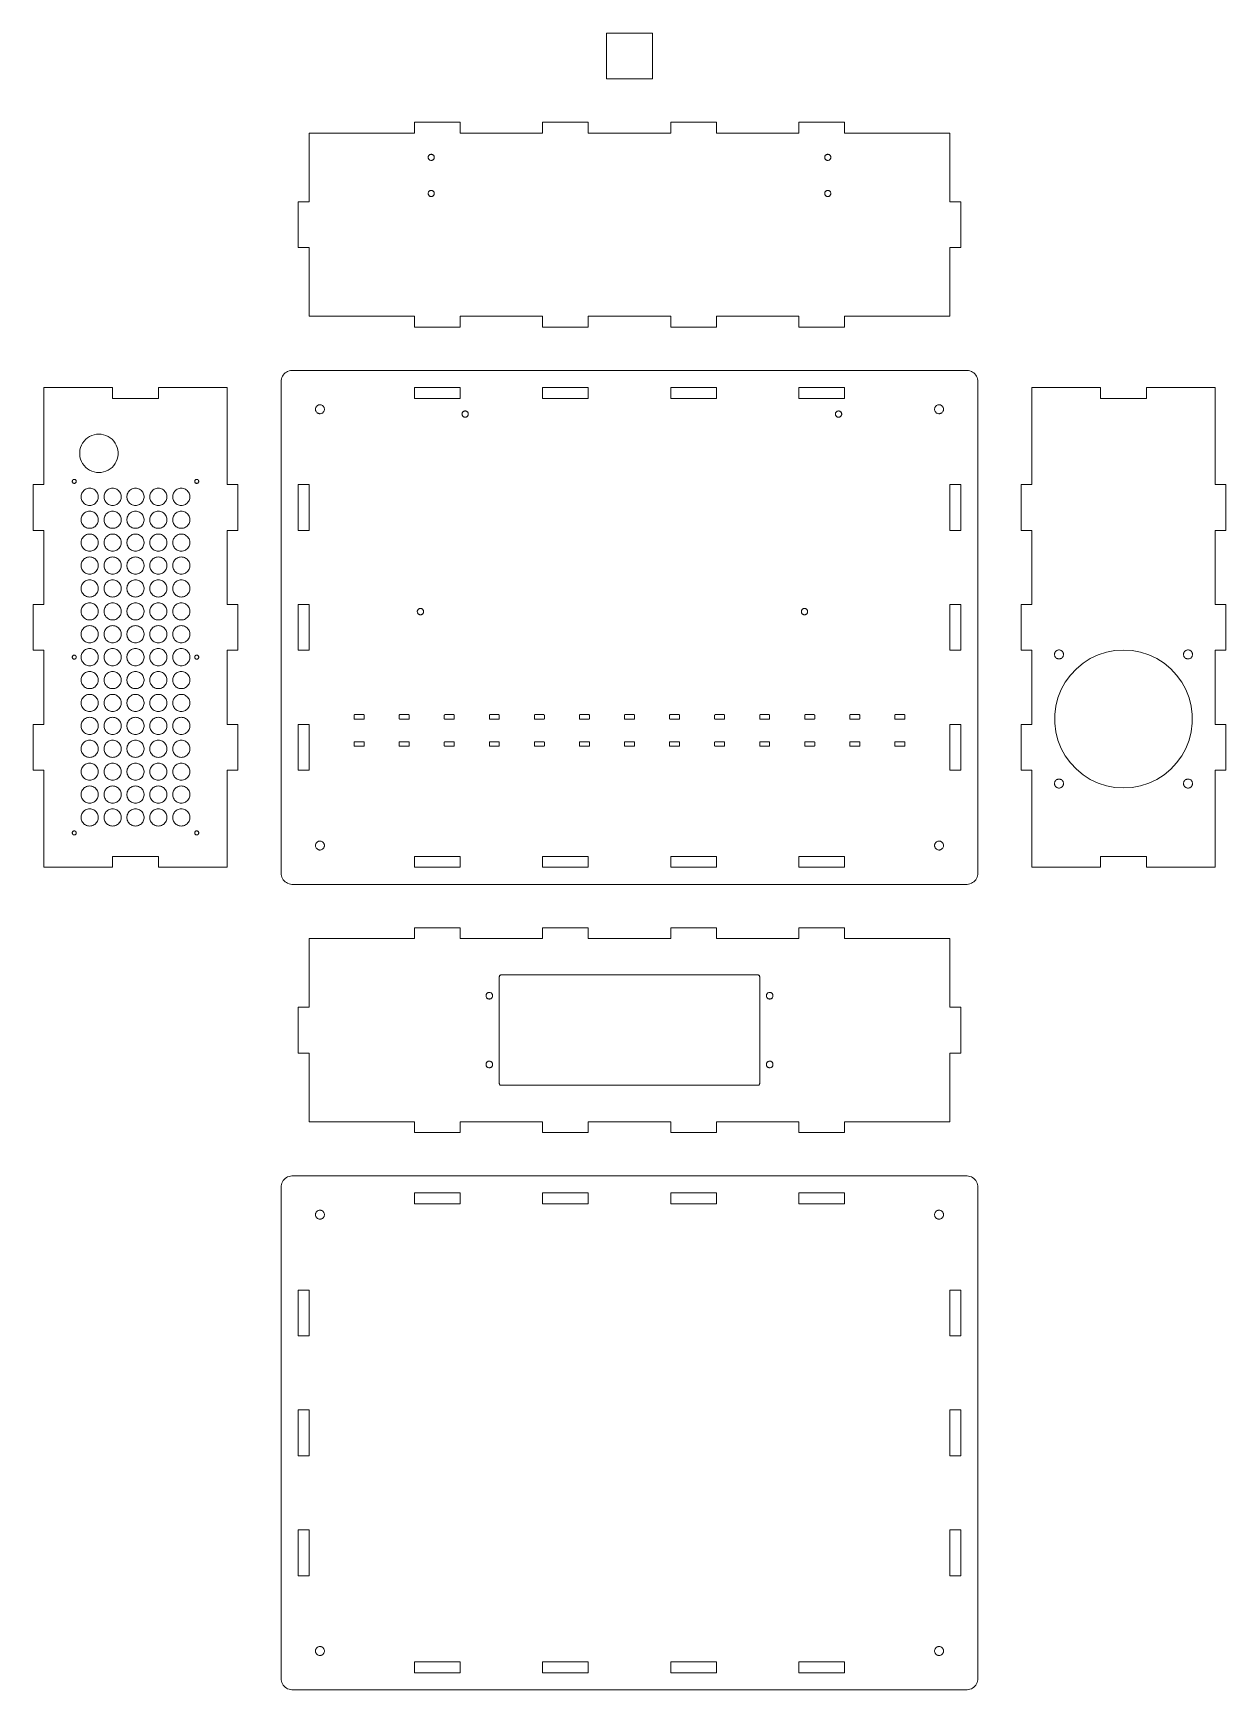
# Model space of a CAD drawing. Header units: millimetres. Extents: x -331 to 331, y -589 to 330.
import ezdxf

# ---------------------------------------------------------------- set-up
doc = ezdxf.new("R2010")
doc.units = ezdxf.units.MM
doc.layers.get('0').update_dxf_attribs({"linetype": 'CONTINUOUS', "lineweight": 0})

msp = doc.modelspace()

# ---------------------------------------------------------------- linework, layer by layer
for p, q in [((-12.7, 304.125), (-12.7, 329.525)), ((-12.7, 329.525), (12.7, 329.525)), ((12.7, 329.525), (12.7, 304.125)), ((12.7, 304.125), (-12.7, 304.125)), ((-119.38, 274.125), (-119.38, 280.125)), ((-119.38, 280.125), (-93.98, 280.125)), ((-93.98, 280.125), (-93.98, 274.125)), ((-48.26, 274.125), (-48.26, 280.125)), ((-48.26, 280.125), (-22.86, 280.125)), ((-22.86, 280.125), (-22.86, 274.125)), ((22.86, 274.125), (22.86, 280.125)), ((22.86, 280.125), (48.26, 280.125)), ((48.26, 280.125), (48.26, 274.125)), ((93.98, 274.125), (93.98, 280.125)), ((93.98, 280.125), (119.38, 280.125)), ((119.38, 280.125), (119.38, 274.125)), ((-177.8, 236.025), (-177.8, 274.125)), ((-177.8, 274.125), (-119.38, 274.125)), ((-93.98, 274.125), (-48.26, 274.125)), ((-22.86, 274.125), (22.86, 274.125)), ((48.26, 274.125), (93.98, 274.125)), ((119.38, 274.125), (177.8, 274.125)), ((177.8, 274.125), (177.8, 236.025)), ((-111.7, 260.625), (-111.687, 260.838)), ((-111.687, 260.412), (-111.7, 260.625)), ((-111.687, 260.838), (-111.647, 261.048)), ((-111.647, 260.202), (-111.687, 260.412)), ((-111.647, 261.048), (-111.581, 261.251)), ((-111.581, 259.999), (-111.647, 260.202)), ((-111.581, 261.251), (-111.49, 261.444)), ((-111.49, 259.806), (-111.581, 259.999)), ((-111.49, 261.444), (-111.375, 261.624)), ((-111.375, 259.626), (-111.49, 259.806)), ((-111.375, 261.624), (-111.239, 261.789)), ((-111.239, 259.461), (-111.375, 259.626)), ((-111.239, 261.789), (-111.084, 261.935)), ((-111.084, 259.315), (-111.239, 259.461)), ((-111.084, 261.935), (-110.911, 262.06)), ((-110.911, 259.19), (-111.084, 259.315)), ((-110.911, 262.06), (-110.724, 262.163)), ((-110.724, 259.087), (-110.911, 259.19)), ((-110.724, 262.163), (-110.525, 262.242)), ((-110.525, 259.008), (-110.724, 259.087)), ((-110.525, 262.242), (-110.319, 262.295)), ((-110.319, 258.955), (-110.525, 259.008)), ((-110.319, 262.295), (-110.107, 262.322)), ((-110.107, 258.928), (-110.319, 258.955)), ((-110.107, 262.322), (-109.893, 262.322)), ((-109.893, 258.928), (-110.107, 258.928)), ((-109.893, 262.322), (-109.681, 262.295)), ((-109.681, 258.955), (-109.893, 258.928)), ((-109.681, 262.295), (-109.475, 262.242)), ((-109.475, 259.008), (-109.681, 258.955)), ((-109.475, 262.242), (-109.276, 262.163)), ((-109.276, 259.087), (-109.475, 259.008)), ((-109.276, 262.163), (-109.089, 262.06)), ((-109.089, 259.19), (-109.276, 259.087)), ((-109.089, 262.06), (-108.916, 261.935)), ((-108.916, 259.315), (-109.089, 259.19)), ((-108.916, 261.935), (-108.761, 261.789)), ((-108.761, 259.461), (-108.916, 259.315)), ((-108.761, 261.789), (-108.625, 261.624)), ((-108.625, 259.626), (-108.761, 259.461)), ((-108.625, 261.624), (-108.51, 261.444)), ((-108.51, 259.806), (-108.625, 259.626)), ((-108.51, 261.444), (-108.419, 261.251)), ((-108.419, 259.999), (-108.51, 259.806)), ((-108.419, 261.251), (-108.353, 261.048)), ((-108.353, 260.202), (-108.419, 259.999)), ((-108.353, 261.048), (-108.313, 260.838)), ((-108.313, 260.412), (-108.353, 260.202)), ((-108.313, 260.838), (-108.3, 260.625)), ((-108.3, 260.625), (-108.313, 260.412)), ((108.3, 260.625), (108.313, 260.838)), ((108.313, 260.412), (108.3, 260.625)), ((108.313, 260.838), (108.353, 261.048)), ((108.353, 260.202), (108.313, 260.412)), ((108.353, 261.048), (108.419, 261.251)), ((108.419, 259.999), (108.353, 260.202)), ((108.419, 261.251), (108.51, 261.444)), ((108.51, 259.806), (108.419, 259.999)), ((108.51, 261.444), (108.625, 261.624)), ((108.625, 259.626), (108.51, 259.806)), ((108.625, 261.624), (108.761, 261.789)), ((108.761, 259.461), (108.625, 259.626)), ((108.761, 261.789), (108.916, 261.935)), ((108.916, 259.315), (108.761, 259.461)), ((108.916, 261.935), (109.089, 262.06)), ((109.089, 259.19), (108.916, 259.315)), ((109.089, 262.06), (109.276, 262.163)), ((109.276, 259.087), (109.089, 259.19)), ((109.276, 262.163), (109.475, 262.242)), ((109.475, 259.008), (109.276, 259.087)), ((109.475, 262.242), (109.681, 262.295)), ((109.681, 258.955), (109.475, 259.008)), ((109.681, 262.295), (109.893, 262.322)), ((109.893, 258.928), (109.681, 258.955)), ((109.893, 262.322), (110.107, 262.322)), ((110.107, 258.928), (109.893, 258.928)), ((110.107, 262.322), (110.319, 262.295)), ((110.319, 258.955), (110.107, 258.928)), ((110.319, 262.295), (110.525, 262.242)), ((110.525, 259.008), (110.319, 258.955)), ((110.525, 262.242), (110.724, 262.163)), ((110.724, 259.087), (110.525, 259.008)), ((110.724, 262.163), (110.911, 262.06)), ((110.911, 259.19), (110.724, 259.087)), ((110.911, 262.06), (111.084, 261.935)), ((111.084, 259.315), (110.911, 259.19)), ((111.084, 261.935), (111.239, 261.789)), ((111.239, 259.461), (111.084, 259.315)), ((111.239, 261.789), (111.375, 261.624)), ((111.375, 259.626), (111.239, 259.461)), ((111.375, 261.624), (111.49, 261.444)), ((111.49, 259.806), (111.375, 259.626)), ((111.49, 261.444), (111.581, 261.251)), ((111.581, 259.999), (111.49, 259.806)), ((111.581, 261.251), (111.647, 261.048)), ((111.647, 260.202), (111.581, 259.999)), ((111.647, 261.048), (111.687, 260.838)), ((111.687, 260.412), (111.647, 260.202)), ((111.687, 260.838), (111.7, 260.625)), ((111.7, 260.625), (111.687, 260.412)), ((-111.7, 240.625), (-111.687, 240.838)), ((-111.687, 240.412), (-111.7, 240.625)), ((-111.687, 240.838), (-111.647, 241.048)), ((-111.647, 240.202), (-111.687, 240.412)), ((-111.647, 241.048), (-111.581, 241.251)), ((-111.581, 239.999), (-111.647, 240.202)), ((-111.581, 241.251), (-111.49, 241.444)), ((-111.49, 239.806), (-111.581, 239.999)), ((-111.49, 241.444), (-111.375, 241.624)), ((-111.375, 239.626), (-111.49, 239.806)), ((-111.375, 241.624), (-111.239, 241.789)), ((-111.239, 239.461), (-111.375, 239.626)), ((-111.239, 241.789), (-111.084, 241.935)), ((-111.084, 239.315), (-111.239, 239.461)), ((-111.084, 241.935), (-110.911, 242.06)), ((-110.911, 239.19), (-111.084, 239.315)), ((-110.911, 242.06), (-110.724, 242.163)), ((-110.724, 239.087), (-110.911, 239.19)), ((-110.724, 242.163), (-110.525, 242.242)), ((-110.525, 239.008), (-110.724, 239.087)), ((-110.525, 242.242), (-110.319, 242.295)), ((-110.319, 238.955), (-110.525, 239.008)), ((-110.319, 242.295), (-110.107, 242.322)), ((-110.107, 238.928), (-110.319, 238.955)), ((-110.107, 242.322), (-109.893, 242.322)), ((-109.893, 238.928), (-110.107, 238.928)), ((-109.893, 242.322), (-109.681, 242.295)), ((-109.681, 238.955), (-109.893, 238.928)), ((-109.681, 242.295), (-109.475, 242.242)), ((-109.475, 239.008), (-109.681, 238.955)), ((-109.475, 242.242), (-109.276, 242.163)), ((-109.276, 239.087), (-109.475, 239.008)), ((-109.276, 242.163), (-109.089, 242.06)), ((-109.089, 239.19), (-109.276, 239.087)), ((-109.089, 242.06), (-108.916, 241.935)), ((-108.916, 239.315), (-109.089, 239.19)), ((-108.916, 241.935), (-108.761, 241.789)), ((-108.761, 239.461), (-108.916, 239.315)), ((-108.761, 241.789), (-108.625, 241.624)), ((-108.625, 239.626), (-108.761, 239.461)), ((-108.625, 241.624), (-108.51, 241.444)), ((-108.51, 239.806), (-108.625, 239.626)), ((-108.51, 241.444), (-108.419, 241.251)), ((-108.419, 239.999), (-108.51, 239.806)), ((-108.419, 241.251), (-108.353, 241.048)), ((-108.353, 240.202), (-108.419, 239.999)), ((-108.353, 241.048), (-108.313, 240.838)), ((-108.313, 240.412), (-108.353, 240.202)), ((-108.313, 240.838), (-108.3, 240.625)), ((-108.3, 240.625), (-108.313, 240.412)), ((108.3, 240.625), (108.313, 240.838)), ((108.313, 240.412), (108.3, 240.625)), ((108.313, 240.838), (108.353, 241.048)), ((108.353, 240.202), (108.313, 240.412)), ((108.353, 241.048), (108.419, 241.251)), ((108.419, 239.999), (108.353, 240.202)), ((108.419, 241.251), (108.51, 241.444)), ((108.51, 239.806), (108.419, 239.999)), ((108.51, 241.444), (108.625, 241.624)), ((108.625, 239.626), (108.51, 239.806)), ((108.625, 241.624), (108.761, 241.789)), ((108.761, 239.461), (108.625, 239.626)), ((108.761, 241.789), (108.916, 241.935)), ((108.916, 239.315), (108.761, 239.461)), ((108.916, 241.935), (109.089, 242.06)), ((109.089, 239.19), (108.916, 239.315)), ((109.089, 242.06), (109.276, 242.163)), ((109.276, 239.087), (109.089, 239.19)), ((109.276, 242.163), (109.475, 242.242)), ((109.475, 239.008), (109.276, 239.087)), ((109.475, 242.242), (109.681, 242.295)), ((109.681, 238.955), (109.475, 239.008)), ((109.681, 242.295), (109.893, 242.322)), ((109.893, 238.928), (109.681, 238.955)), ((109.893, 242.322), (110.107, 242.322)), ((110.107, 238.928), (109.893, 238.928)), ((110.107, 242.322), (110.319, 242.295)), ((110.319, 238.955), (110.107, 238.928)), ((110.319, 242.295), (110.525, 242.242)), ((110.525, 239.008), (110.319, 238.955)), ((110.525, 242.242), (110.724, 242.163)), ((110.724, 239.087), (110.525, 239.008)), ((110.724, 242.163), (110.911, 242.06)), ((110.911, 239.19), (110.724, 239.087)), ((110.911, 242.06), (111.084, 241.935)), ((111.084, 239.315), (110.911, 239.19)), ((111.084, 241.935), (111.239, 241.789)), ((111.239, 239.461), (111.084, 239.315)), ((111.239, 241.789), (111.375, 241.624)), ((111.375, 239.626), (111.239, 239.461)), ((111.375, 241.624), (111.49, 241.444)), ((111.49, 239.806), (111.375, 239.626)), ((111.49, 241.444), (111.581, 241.251)), ((111.581, 239.999), (111.49, 239.806)), ((111.581, 241.251), (111.647, 241.048)), ((111.647, 240.202), (111.581, 239.999)), ((111.647, 241.048), (111.687, 240.838)), ((111.687, 240.412), (111.647, 240.202)), ((111.687, 240.838), (111.7, 240.625)), ((111.7, 240.625), (111.687, 240.412)), ((-183.8, 210.625), (-183.8, 236.025)), ((-183.8, 236.025), (-177.8, 236.025)), ((177.8, 236.025), (183.8, 236.025)), ((183.8, 236.025), (183.8, 210.625)), ((-177.8, 210.625), (-183.8, 210.625)), ((-177.8, 172.525), (-177.8, 210.625)), ((183.8, 210.625), (177.8, 210.625)), ((177.8, 210.625), (177.8, 172.525)), ((-119.38, 172.525), (-177.8, 172.525)), ((-119.38, 166.525), (-119.38, 172.525)), ((-93.98, 166.525), (-119.38, 166.525)), ((-48.26, 172.525), (-93.98, 172.525)), ((-93.98, 172.525), (-93.98, 166.525)), ((-48.26, 166.525), (-48.26, 172.525)), ((-22.86, 166.525), (-48.26, 166.525)), ((22.86, 172.525), (-22.86, 172.525)), ((-22.86, 172.525), (-22.86, 166.525)), ((22.86, 166.525), (22.86, 172.525)), ((48.26, 166.525), (22.86, 166.525)), ((93.98, 172.525), (48.26, 172.525)), ((48.26, 172.525), (48.26, 166.525)), ((93.98, 166.525), (93.98, 172.525)), ((119.38, 166.525), (93.98, 166.525)), ((177.8, 172.525), (119.38, 172.525)), ((119.38, 172.525), (119.38, 166.525)), ((-193.126, 137.754), (-192.879, 138.513)), ((-192.879, 138.513), (-192.54, 139.234)), ((-192.54, 139.234), (-192.112, 139.907)), ((-192.112, 139.907), (-191.604, 140.522)), ((-191.604, 140.522), (-191.023, 141.068)), ((-191.023, 141.068), (-190.378, 141.536)), ((-190.378, 141.536), (-189.679, 141.921)), ((-189.679, 141.921), (-188.937, 142.214)), ((-188.937, 142.214), (-188.165, 142.413)), ((-188.165, 142.413), (-187.374, 142.512)), ((-187.374, 142.512), (-186.975, 142.512)), ((-186.975, 142.512), (-186.975, 142.525)), ((-186.975, 142.525), (186.975, 142.525)), ((186.975, 142.525), (186.975, 142.512)), ((186.975, 142.512), (187.374, 142.512)), ((187.374, 142.512), (188.165, 142.413)), ((188.165, 142.413), (188.937, 142.214)), ((188.937, 142.214), (189.679, 141.921)), ((189.679, 141.921), (190.378, 141.536)), ((190.378, 141.536), (191.023, 141.068)), ((191.023, 141.068), (191.604, 140.522)), ((191.604, 140.522), (192.112, 139.907)), ((192.112, 139.907), (192.54, 139.234)), ((192.54, 139.234), (192.879, 138.513)), ((192.879, 138.513), (193.126, 137.754)), ((-324.925, 79.2), (-324.925, 133)), ((-324.925, 133), (-286.825, 133)), ((-286.825, 133), (-286.825, 127)), ((-261.425, 127), (-261.425, 133)), ((-261.425, 133), (-223.325, 133)), ((-223.325, 133), (-223.325, 79.2)), ((-193.325, 136.175), (-193.275, 136.971)), ((-193.325, -136.175), (-193.325, 136.175)), ((-193.275, 136.971), (-193.126, 137.754)), ((-119.38, 127), (-119.38, 133)), ((-119.38, 133), (-93.98, 133)), ((-93.98, 133), (-93.98, 127)), ((-48.26, 127), (-48.26, 133)), ((-48.26, 133), (-22.86, 133)), ((-22.86, 133), (-22.86, 127)), ((22.86, 127), (22.86, 133)), ((22.86, 133), (48.26, 133)), ((48.26, 133), (48.26, 127)), ((93.98, 127), (93.98, 133)), ((93.98, 133), (119.38, 133)), ((119.38, 133), (119.38, 127)), ((193.126, 137.754), (193.275, 136.971)), ((193.275, 136.971), (193.325, 136.175)), ((193.325, 136.175), (193.325, -136.175)), ((223.325, 79.2), (223.325, 133)), ((223.325, 133), (261.425, 133)), ((261.425, 133), (261.425, 127)), ((286.825, 127), (286.825, 133)), ((286.825, 133), (324.925, 133)), ((324.925, 133), (324.925, 79.2)), ((-286.825, 127), (-261.425, 127)), ((-174.257, 120.968), (-174.237, 121.279)), ((-174.237, 120.656), (-174.257, 120.968)), ((-174.237, 121.279), (-174.178, 121.587)), ((-174.178, 120.348), (-174.237, 120.656)), ((-174.178, 121.587), (-174.082, 121.884)), ((-174.082, 120.051), (-174.178, 120.348)), ((-174.082, 121.884), (-173.949, 122.167)), ((-173.949, 119.768), (-174.082, 120.051)), ((-173.949, 122.167), (-173.781, 122.431)), ((-173.781, 119.504), (-173.949, 119.768)), ((-173.781, 122.431), (-173.582, 122.671)), ((-173.582, 119.264), (-173.781, 119.504)), ((-173.582, 122.671), (-173.354, 122.885)), ((-173.354, 122.885), (-173.101, 123.069)), ((-173.101, 123.069), (-172.827, 123.22)), ((-172.827, 123.22), (-172.537, 123.335)), ((-172.537, 123.335), (-172.234, 123.413)), ((-172.234, 123.413), (-171.924, 123.452)), ((-171.924, 123.452), (-171.611, 123.452)), ((-171.611, 123.452), (-171.301, 123.413)), ((-171.301, 123.413), (-170.998, 123.335)), ((-170.998, 123.335), (-170.708, 123.22)), ((-170.708, 123.22), (-170.434, 123.069)), ((-170.434, 123.069), (-170.181, 122.885)), ((-170.181, 122.885), (-169.953, 122.671)), ((-169.953, 122.671), (-169.754, 122.431)), ((-169.754, 119.504), (-169.953, 119.264)), ((-169.754, 122.431), (-169.586, 122.167)), ((-169.586, 119.768), (-169.754, 119.504)), ((-169.586, 122.167), (-169.453, 121.884)), ((-169.453, 120.051), (-169.586, 119.768)), ((-169.453, 121.884), (-169.357, 121.587)), ((-169.357, 120.348), (-169.453, 120.051)), ((-169.357, 121.587), (-169.298, 121.279)), ((-169.298, 120.656), (-169.357, 120.348)), ((-169.298, 121.279), (-169.278, 120.968)), ((-169.278, 120.968), (-169.298, 120.656)), ((-93.98, 127), (-119.38, 127)), ((-92.616, 119.279), (-92.476, 119.448)), ((-92.476, 119.448), (-92.315, 119.598)), ((-92.315, 119.598), (-92.138, 119.728)), ((-92.138, 119.728), (-91.945, 119.833)), ((-91.945, 119.833), (-91.741, 119.914)), ((-91.741, 119.914), (-91.528, 119.969)), ((-91.528, 119.969), (-91.31, 119.997)), ((-91.31, 119.997), (-91.09, 119.997)), ((-91.09, 119.997), (-90.872, 119.969)), ((-90.872, 119.969), (-90.659, 119.914)), ((-90.659, 119.914), (-90.455, 119.833)), ((-90.455, 119.833), (-90.262, 119.728)), ((-90.262, 119.728), (-90.085, 119.598)), ((-90.085, 119.598), (-89.924, 119.448)), ((-89.924, 119.448), (-89.784, 119.279)), ((-22.86, 127), (-48.26, 127)), ((48.26, 127), (22.86, 127)), ((119.38, 127), (93.98, 127)), ((114.584, 119.279), (114.724, 119.448)), ((114.724, 119.448), (114.885, 119.598)), ((114.885, 119.598), (115.062, 119.728)), ((115.062, 119.728), (115.255, 119.833)), ((115.255, 119.833), (115.459, 119.914)), ((115.459, 119.914), (115.672, 119.969)), ((115.672, 119.969), (115.89, 119.997)), ((115.89, 119.997), (116.11, 119.997)), ((116.11, 119.997), (116.328, 119.969)), ((116.328, 119.969), (116.541, 119.914)), ((116.541, 119.914), (116.745, 119.833)), ((116.745, 119.833), (116.938, 119.728)), ((116.938, 119.728), (117.115, 119.598)), ((117.115, 119.598), (117.276, 119.448)), ((117.276, 119.448), (117.416, 119.279)), ((169.278, 120.968), (169.298, 121.279)), ((169.298, 120.656), (169.278, 120.968)), ((169.298, 121.279), (169.357, 121.587)), ((169.357, 120.348), (169.298, 120.656)), ((169.357, 121.587), (169.453, 121.884)), ((169.453, 120.051), (169.357, 120.348)), ((169.453, 121.884), (169.586, 122.167)), ((169.586, 119.768), (169.453, 120.051)), ((169.586, 122.167), (169.754, 122.431)), ((169.754, 119.504), (169.586, 119.768)), ((169.754, 122.431), (169.953, 122.671)), ((169.953, 119.264), (169.754, 119.504)), ((169.953, 122.671), (170.181, 122.885)), ((170.181, 122.885), (170.434, 123.069)), ((170.434, 123.069), (170.708, 123.22)), ((170.708, 123.22), (170.998, 123.335)), ((170.998, 123.335), (171.301, 123.413)), ((171.301, 123.413), (171.611, 123.452)), ((171.611, 123.452), (171.924, 123.452)), ((171.924, 123.452), (172.234, 123.413)), ((172.234, 123.413), (172.537, 123.335)), ((172.537, 123.335), (172.827, 123.22)), ((172.827, 123.22), (173.101, 123.069)), ((173.101, 123.069), (173.354, 122.885)), ((173.354, 122.885), (173.582, 122.671)), ((173.582, 122.671), (173.781, 122.431)), ((173.781, 119.504), (173.582, 119.264)), ((173.781, 122.431), (173.949, 122.167)), ((173.949, 119.768), (173.781, 119.504)), ((173.949, 122.167), (174.082, 121.884)), ((174.082, 120.051), (173.949, 119.768)), ((174.082, 121.884), (174.178, 121.587)), ((174.178, 120.348), (174.082, 120.051)), ((174.178, 121.587), (174.237, 121.279)), ((174.237, 120.656), (174.178, 120.348)), ((174.237, 121.279), (174.257, 120.968)), ((174.257, 120.968), (174.237, 120.656)), ((261.425, 127), (286.825, 127)), ((-173.354, 119.05), (-173.582, 119.264)), ((-173.101, 118.866), (-173.354, 119.05)), ((-172.827, 118.715), (-173.101, 118.866)), ((-172.537, 118.6), (-172.827, 118.715)), ((-172.234, 118.522), (-172.537, 118.6)), ((-171.924, 118.483), (-172.234, 118.522)), ((-171.611, 118.483), (-171.924, 118.483)), ((-171.301, 118.522), (-171.611, 118.483)), ((-170.998, 118.6), (-171.301, 118.522)), ((-170.708, 118.715), (-170.998, 118.6)), ((-170.434, 118.866), (-170.708, 118.715)), ((-170.181, 119.05), (-170.434, 118.866)), ((-169.953, 119.264), (-170.181, 119.05)), ((-92.95, 118.25), (-92.936, 118.469)), ((-92.936, 118.031), (-92.95, 118.25)), ((-92.936, 118.469), (-92.895, 118.685)), ((-92.895, 117.815), (-92.936, 118.031)), ((-92.895, 118.685), (-92.827, 118.894)), ((-92.827, 117.606), (-92.895, 117.815)), ((-92.827, 118.894), (-92.734, 119.093)), ((-92.734, 117.407), (-92.827, 117.606)), ((-92.734, 119.093), (-92.616, 119.279)), ((-92.616, 117.221), (-92.734, 117.407)), ((-92.476, 117.052), (-92.616, 117.221)), ((-92.315, 116.902), (-92.476, 117.052)), ((-92.138, 116.772), (-92.315, 116.902)), ((-91.945, 116.667), (-92.138, 116.772)), ((-91.741, 116.586), (-91.945, 116.667)), ((-91.528, 116.531), (-91.741, 116.586)), ((-91.31, 116.503), (-91.528, 116.531)), ((-91.09, 116.503), (-91.31, 116.503)), ((-90.872, 116.531), (-91.09, 116.503)), ((-90.659, 116.586), (-90.872, 116.531)), ((-90.455, 116.667), (-90.659, 116.586)), ((-90.262, 116.772), (-90.455, 116.667)), ((-90.085, 116.902), (-90.262, 116.772)), ((-89.924, 117.052), (-90.085, 116.902)), ((-89.784, 117.221), (-89.924, 117.052)), ((-89.784, 119.279), (-89.666, 119.093)), ((-89.666, 117.407), (-89.784, 117.221)), ((-89.666, 119.093), (-89.573, 118.894)), ((-89.573, 117.606), (-89.666, 117.407)), ((-89.573, 118.894), (-89.505, 118.685)), ((-89.505, 117.815), (-89.573, 117.606)), ((-89.505, 118.685), (-89.464, 118.469)), ((-89.464, 118.031), (-89.505, 117.815)), ((-89.464, 118.469), (-89.45, 118.25)), ((-89.45, 118.25), (-89.464, 118.031)), ((114.25, 118.25), (114.264, 118.469)), ((114.264, 118.031), (114.25, 118.25)), ((114.264, 118.469), (114.305, 118.685)), ((114.305, 117.815), (114.264, 118.031)), ((114.305, 118.685), (114.373, 118.894)), ((114.373, 117.606), (114.305, 117.815)), ((114.373, 118.894), (114.466, 119.093)), ((114.466, 117.407), (114.373, 117.606)), ((114.466, 119.093), (114.584, 119.279)), ((114.584, 117.221), (114.466, 117.407)), ((114.724, 117.052), (114.584, 117.221)), ((114.885, 116.902), (114.724, 117.052)), ((115.062, 116.772), (114.885, 116.902)), ((115.255, 116.667), (115.062, 116.772)), ((115.459, 116.586), (115.255, 116.667)), ((115.672, 116.531), (115.459, 116.586)), ((115.89, 116.503), (115.672, 116.531)), ((116.11, 116.503), (115.89, 116.503)), ((116.328, 116.531), (116.11, 116.503)), ((116.541, 116.586), (116.328, 116.531)), ((116.745, 116.667), (116.541, 116.586)), ((116.938, 116.772), (116.745, 116.667)), ((117.115, 116.902), (116.938, 116.772)), ((117.276, 117.052), (117.115, 116.902)), ((117.416, 117.221), (117.276, 117.052)), ((117.416, 119.279), (117.534, 119.093)), ((117.534, 117.407), (117.416, 117.221)), ((117.534, 119.093), (117.627, 118.894)), ((117.627, 117.606), (117.534, 117.407)), ((117.627, 118.894), (117.695, 118.685)), ((117.695, 117.815), (117.627, 117.606)), ((117.695, 118.685), (117.736, 118.469)), ((117.736, 118.031), (117.695, 117.815)), ((117.736, 118.469), (117.75, 118.25)), ((117.75, 118.25), (117.736, 118.031)), ((170.181, 119.05), (169.953, 119.264)), ((170.434, 118.866), (170.181, 119.05)), ((170.708, 118.715), (170.434, 118.866)), ((170.998, 118.6), (170.708, 118.715)), ((171.301, 118.522), (170.998, 118.6)), ((171.611, 118.483), (171.301, 118.522)), ((171.924, 118.483), (171.611, 118.483)), ((172.234, 118.522), (171.924, 118.483)), ((172.537, 118.6), (172.234, 118.522)), ((172.827, 118.715), (172.537, 118.6)), ((173.101, 118.866), (172.827, 118.715)), ((173.354, 119.05), (173.101, 118.866)), ((173.582, 119.264), (173.354, 119.05)), ((-304.591, 99.817), (-304.098, 101.062)), ((-304.098, 101.062), (-303.452, 102.236)), ((-303.452, 102.236), (-302.665, 103.32)), ((-302.665, 103.32), (-301.748, 104.297)), ((-301.748, 104.297), (-300.715, 105.151)), ((-300.715, 105.151), (-299.584, 105.868)), ((-299.584, 105.868), (-298.372, 106.439)), ((-298.372, 106.439), (-297.098, 106.853)), ((-297.098, 106.853), (-295.782, 107.104)), ((-295.782, 107.104), (-294.445, 107.188)), ((-294.445, 107.188), (-293.108, 107.104)), ((-293.108, 107.104), (-291.792, 106.853)), ((-291.792, 106.853), (-290.518, 106.439)), ((-290.518, 106.439), (-289.306, 105.868)), ((-289.306, 105.868), (-288.175, 105.151)), ((-288.175, 105.151), (-287.142, 104.297)), ((-287.142, 104.297), (-286.225, 103.32)), ((-286.225, 103.32), (-285.438, 102.236)), ((-285.438, 102.236), (-284.792, 101.062)), ((-284.792, 101.062), (-284.299, 99.817)), ((-305.092, 97.19), (-304.924, 98.519)), ((-305.092, 95.85), (-305.092, 97.19)), ((-304.924, 94.521), (-305.092, 95.85)), ((-304.924, 98.519), (-304.591, 99.817)), ((-304.591, 93.223), (-304.924, 94.521)), ((-304.098, 91.978), (-304.591, 93.223)), ((-303.452, 90.804), (-304.098, 91.978)), ((-284.792, 91.978), (-285.438, 90.804)), ((-284.299, 93.223), (-284.792, 91.978)), ((-284.299, 99.817), (-283.966, 98.519)), ((-283.966, 94.521), (-284.299, 93.223)), ((-283.966, 98.519), (-283.798, 97.19)), ((-283.798, 95.85), (-283.966, 94.521)), ((-283.798, 97.19), (-283.798, 95.85)), ((-302.665, 89.72), (-303.452, 90.804)), ((-301.748, 88.743), (-302.665, 89.72)), ((-300.715, 87.889), (-301.748, 88.743)), ((-299.584, 87.172), (-300.715, 87.889)), ((-298.372, 86.601), (-299.584, 87.172)), ((-297.098, 86.187), (-298.372, 86.601)), ((-295.782, 85.936), (-297.098, 86.187)), ((-294.445, 85.852), (-295.782, 85.936)), ((-293.108, 85.936), (-294.445, 85.852)), ((-291.792, 86.187), (-293.108, 85.936)), ((-290.518, 86.601), (-291.792, 86.187)), ((-289.306, 87.172), (-290.518, 86.601)), ((-288.175, 87.889), (-289.306, 87.172)), ((-287.142, 88.743), (-288.175, 87.889)), ((-286.225, 89.72), (-287.142, 88.743)), ((-285.438, 90.804), (-286.225, 89.72)), ((-330.925, 53.8), (-330.925, 79.2)), ((-330.925, 79.2), (-324.925, 79.2)), ((-309.213, 81.033), (-309.195, 81.172)), ((-309.213, 80.892), (-309.213, 81.033)), ((-309.195, 80.753), (-309.213, 80.892)), ((-309.195, 81.172), (-309.16, 81.308)), ((-309.16, 80.617), (-309.195, 80.753)), ((-309.16, 81.308), (-309.109, 81.438)), ((-309.109, 80.487), (-309.16, 80.617)), ((-309.109, 81.438), (-309.041, 81.561)), ((-309.041, 80.364), (-309.109, 80.487)), ((-309.041, 81.561), (-308.959, 81.675)), ((-308.959, 80.25), (-309.041, 80.364)), ((-308.959, 81.675), (-308.863, 81.777)), ((-308.863, 80.148), (-308.959, 80.25)), ((-308.863, 81.777), (-308.754, 81.867)), ((-308.754, 80.058), (-308.863, 80.148)), ((-308.754, 81.867), (-308.636, 81.942)), ((-308.636, 79.983), (-308.754, 80.058)), ((-308.636, 81.942), (-308.509, 82.002)), ((-308.509, 79.923), (-308.636, 79.983)), ((-308.509, 82.002), (-308.375, 82.045)), ((-308.375, 79.88), (-308.509, 79.923)), ((-308.375, 82.045), (-308.238, 82.071)), ((-308.238, 79.854), (-308.375, 79.88)), ((-308.238, 82.071), (-308.097, 82.08)), ((-308.097, 79.845), (-308.238, 79.854)), ((-308.097, 82.08), (-307.957, 82.071)), ((-307.957, 79.854), (-308.097, 79.845)), ((-307.957, 82.071), (-307.82, 82.045)), ((-307.82, 79.88), (-307.957, 79.854)), ((-307.82, 82.045), (-307.686, 82.002)), ((-307.686, 79.923), (-307.82, 79.88)), ((-307.686, 82.002), (-307.559, 81.942)), ((-307.559, 79.983), (-307.686, 79.923)), ((-307.559, 81.942), (-307.441, 81.867)), ((-307.441, 80.058), (-307.559, 79.983)), ((-307.441, 81.867), (-307.332, 81.777)), ((-307.332, 80.148), (-307.441, 80.058)), ((-307.332, 81.777), (-307.236, 81.675)), ((-307.236, 80.25), (-307.332, 80.148)), ((-307.236, 81.675), (-307.154, 81.561)), ((-307.154, 80.364), (-307.236, 80.25)), ((-307.154, 81.561), (-307.086, 81.438)), ((-307.086, 80.487), (-307.154, 80.364)), ((-307.086, 81.438), (-307.035, 81.308)), ((-307.035, 80.617), (-307.086, 80.487)), ((-307.035, 81.308), (-307, 81.172)), ((-307, 80.753), (-307.035, 80.617)), ((-307, 81.172), (-306.982, 81.033)), ((-306.982, 80.892), (-307, 80.753)), ((-306.982, 81.033), (-306.982, 80.892)), ((-304.203, 73.282), (-304.054, 73.862)), ((-304.054, 73.862), (-303.834, 74.418)), ((-303.834, 74.418), (-303.546, 74.942)), ((-303.546, 74.942), (-303.195, 75.426)), ((-303.195, 75.426), (-302.785, 75.862)), ((-302.785, 75.862), (-302.324, 76.243)), ((-302.324, 76.243), (-301.819, 76.563)), ((-301.819, 76.563), (-301.278, 76.818)), ((-301.278, 76.818), (-300.709, 77.003)), ((-300.709, 77.003), (-300.122, 77.115)), ((-300.122, 77.115), (-299.525, 77.153)), ((-299.525, 77.153), (-298.928, 77.115)), ((-298.928, 77.115), (-298.341, 77.003)), ((-298.341, 77.003), (-297.772, 76.818)), ((-297.772, 76.818), (-297.231, 76.563)), ((-297.231, 76.563), (-296.726, 76.243)), ((-296.726, 76.243), (-296.265, 75.862)), ((-296.265, 75.862), (-295.855, 75.426)), ((-295.855, 75.426), (-295.504, 74.942)), ((-295.504, 74.942), (-295.216, 74.418)), ((-295.216, 74.418), (-294.996, 73.862)), ((-294.996, 73.862), (-294.847, 73.282)), ((-291.503, 73.282), (-291.354, 73.862)), ((-291.354, 73.862), (-291.134, 74.418)), ((-291.134, 74.418), (-290.846, 74.942)), ((-290.846, 74.942), (-290.495, 75.426)), ((-290.495, 75.426), (-290.085, 75.862)), ((-290.085, 75.862), (-289.624, 76.243)), ((-289.624, 76.243), (-289.119, 76.563)), ((-289.119, 76.563), (-288.578, 76.818)), ((-288.578, 76.818), (-288.009, 77.003)), ((-288.009, 77.003), (-287.422, 77.115)), ((-287.422, 77.115), (-286.825, 77.153)), ((-286.825, 77.153), (-286.228, 77.115)), ((-286.228, 77.115), (-285.641, 77.003)), ((-285.641, 77.003), (-285.072, 76.818)), ((-285.072, 76.818), (-284.531, 76.563)), ((-284.531, 76.563), (-284.026, 76.243)), ((-284.026, 76.243), (-283.565, 75.862)), ((-283.565, 75.862), (-283.155, 75.426)), ((-283.155, 75.426), (-282.804, 74.942)), ((-282.804, 74.942), (-282.516, 74.418)), ((-282.516, 74.418), (-282.296, 73.862)), ((-282.296, 73.862), (-282.147, 73.282)), ((-278.803, 73.282), (-278.654, 73.862)), ((-278.654, 73.862), (-278.434, 74.418)), ((-278.434, 74.418), (-278.146, 74.942)), ((-278.146, 74.942), (-277.795, 75.426)), ((-277.795, 75.426), (-277.385, 75.862)), ((-277.385, 75.862), (-276.924, 76.243)), ((-276.924, 76.243), (-276.419, 76.563)), ((-276.419, 76.563), (-275.878, 76.818)), ((-275.878, 76.818), (-275.309, 77.003)), ((-275.309, 77.003), (-274.722, 77.115)), ((-274.722, 77.115), (-274.125, 77.153)), ((-274.125, 77.153), (-273.528, 77.115)), ((-273.528, 77.115), (-272.941, 77.003)), ((-272.941, 77.003), (-272.372, 76.818)), ((-272.372, 76.818), (-271.831, 76.563)), ((-271.831, 76.563), (-271.326, 76.243)), ((-271.326, 76.243), (-270.865, 75.862)), ((-270.865, 75.862), (-270.455, 75.426)), ((-270.455, 75.426), (-270.104, 74.942)), ((-270.104, 74.942), (-269.816, 74.418)), ((-269.816, 74.418), (-269.596, 73.862)), ((-269.596, 73.862), (-269.447, 73.282)), ((-266.103, 73.282), (-265.954, 73.862)), ((-265.954, 73.862), (-265.734, 74.418)), ((-265.734, 74.418), (-265.446, 74.942)), ((-265.446, 74.942), (-265.095, 75.426)), ((-265.095, 75.426), (-264.685, 75.862)), ((-264.685, 75.862), (-264.224, 76.243)), ((-264.224, 76.243), (-263.719, 76.563)), ((-263.719, 76.563), (-263.178, 76.818)), ((-263.178, 76.818), (-262.609, 77.003)), ((-262.609, 77.003), (-262.022, 77.115)), ((-262.022, 77.115), (-261.425, 77.153)), ((-261.425, 77.153), (-260.828, 77.115)), ((-260.828, 77.115), (-260.241, 77.003)), ((-260.241, 77.003), (-259.672, 76.818)), ((-259.672, 76.818), (-259.131, 76.563)), ((-259.131, 76.563), (-258.626, 76.243)), ((-258.626, 76.243), (-258.165, 75.862)), ((-258.165, 75.862), (-257.755, 75.426)), ((-257.755, 75.426), (-257.404, 74.942)), ((-257.404, 74.942), (-257.116, 74.418)), ((-257.116, 74.418), (-256.896, 73.862)), ((-256.896, 73.862), (-256.747, 73.282)), ((-253.403, 73.282), (-253.254, 73.862)), ((-253.254, 73.862), (-253.034, 74.418)), ((-253.034, 74.418), (-252.746, 74.942)), ((-252.746, 74.942), (-252.395, 75.426)), ((-252.395, 75.426), (-251.985, 75.862)), ((-251.985, 75.862), (-251.524, 76.243)), ((-251.524, 76.243), (-251.019, 76.563)), ((-251.019, 76.563), (-250.478, 76.818)), ((-250.478, 76.818), (-249.909, 77.003)), ((-249.909, 77.003), (-249.322, 77.115)), ((-249.322, 77.115), (-248.725, 77.153)), ((-248.725, 77.153), (-248.128, 77.115)), ((-248.128, 77.115), (-247.541, 77.003)), ((-247.541, 77.003), (-246.972, 76.818)), ((-246.972, 76.818), (-246.431, 76.563)), ((-246.431, 76.563), (-245.926, 76.243)), ((-245.926, 76.243), (-245.465, 75.862)), ((-245.465, 75.862), (-245.055, 75.426)), ((-245.055, 75.426), (-244.704, 74.942)), ((-244.704, 74.942), (-244.416, 74.418)), ((-244.416, 74.418), (-244.196, 73.862)), ((-244.196, 73.862), (-244.047, 73.282)), ((-241.268, 81.033), (-241.25, 81.172)), ((-241.268, 80.892), (-241.268, 81.033)), ((-241.25, 80.753), (-241.268, 80.892)), ((-241.25, 81.172), (-241.215, 81.308)), ((-241.215, 80.617), (-241.25, 80.753)), ((-241.215, 81.308), (-241.164, 81.438)), ((-241.164, 80.487), (-241.215, 80.617)), ((-241.164, 81.438), (-241.096, 81.561)), ((-241.096, 80.364), (-241.164, 80.487)), ((-241.096, 81.561), (-241.014, 81.675)), ((-241.014, 80.25), (-241.096, 80.364)), ((-241.014, 81.675), (-240.918, 81.777)), ((-240.918, 80.148), (-241.014, 80.25)), ((-240.918, 81.777), (-240.809, 81.867)), ((-240.809, 80.058), (-240.918, 80.148)), ((-240.809, 81.867), (-240.691, 81.942)), ((-240.691, 79.983), (-240.809, 80.058)), ((-240.691, 81.942), (-240.564, 82.002)), ((-240.564, 79.923), (-240.691, 79.983)), ((-240.564, 82.002), (-240.43, 82.045)), ((-240.43, 79.88), (-240.564, 79.923)), ((-240.43, 82.045), (-240.293, 82.071)), ((-240.293, 79.854), (-240.43, 79.88)), ((-240.293, 82.071), (-240.152, 82.08)), ((-240.152, 79.845), (-240.293, 79.854)), ((-240.152, 82.08), (-240.012, 82.071)), ((-240.012, 79.854), (-240.152, 79.845)), ((-240.012, 82.071), (-239.875, 82.045)), ((-239.875, 79.88), (-240.012, 79.854)), ((-239.875, 82.045), (-239.741, 82.002)), ((-239.741, 79.923), (-239.875, 79.88)), ((-239.741, 82.002), (-239.614, 81.942)), ((-239.614, 79.983), (-239.741, 79.923)), ((-239.614, 81.942), (-239.496, 81.867)), ((-239.496, 80.058), (-239.614, 79.983)), ((-239.496, 81.867), (-239.387, 81.777)), ((-239.387, 80.148), (-239.496, 80.058)), ((-239.387, 81.777), (-239.291, 81.675)), ((-239.291, 80.25), (-239.387, 80.148)), ((-239.291, 81.675), (-239.209, 81.561)), ((-239.209, 80.364), (-239.291, 80.25)), ((-239.209, 81.561), (-239.141, 81.438)), ((-239.141, 80.487), (-239.209, 80.364)), ((-239.141, 81.438), (-239.09, 81.308)), ((-239.09, 80.617), (-239.141, 80.487)), ((-239.09, 81.308), (-239.055, 81.172)), ((-239.055, 80.753), (-239.09, 80.617)), ((-239.055, 81.172), (-239.037, 81.033)), ((-239.037, 80.892), (-239.055, 80.753)), ((-239.037, 81.033), (-239.037, 80.892)), ((-223.325, 79.2), (-217.325, 79.2)), ((-217.325, 79.2), (-217.325, 53.8)), ((-183.8, 53.8), (-183.8, 79.2)), ((-183.8, 79.2), (-177.8, 79.2)), ((-177.8, 79.2), (-177.8, 53.8)), ((177.8, 53.8), (177.8, 79.2)), ((177.8, 79.2), (183.8, 79.2)), ((183.8, 79.2), (183.8, 53.8)), ((217.325, 53.8), (217.325, 79.2)), ((217.325, 79.2), (223.325, 79.2)), ((324.925, 79.2), (330.925, 79.2)), ((330.925, 79.2), (330.925, 53.8)), ((-304.278, 72.689), (-304.203, 73.282)), ((-304.278, 72.091), (-304.278, 72.689)), ((-304.203, 71.498), (-304.278, 72.091)), ((-304.054, 70.918), (-304.203, 71.498)), ((-303.834, 70.362), (-304.054, 70.918)), ((-303.546, 69.838), (-303.834, 70.362)), ((-303.195, 69.354), (-303.546, 69.838)), ((-302.785, 68.918), (-303.195, 69.354)), ((-302.324, 68.537), (-302.785, 68.918)), ((-301.819, 68.217), (-302.324, 68.537)), ((-301.278, 67.962), (-301.819, 68.217)), ((-300.709, 67.777), (-301.278, 67.962)), ((-300.122, 67.665), (-300.709, 67.777)), ((-300.709, 64.303), (-300.122, 64.415)), ((-299.525, 67.628), (-300.122, 67.665)), ((-300.122, 64.415), (-299.525, 64.453)), ((-298.928, 67.665), (-299.525, 67.628)), ((-299.525, 64.453), (-298.928, 64.415)), ((-298.341, 67.777), (-298.928, 67.665)), ((-298.928, 64.415), (-298.341, 64.303)), ((-297.772, 67.962), (-298.341, 67.777)), ((-297.231, 68.217), (-297.772, 67.962)), ((-296.726, 68.537), (-297.231, 68.217)), ((-296.265, 68.918), (-296.726, 68.537)), ((-295.855, 69.354), (-296.265, 68.918)), ((-295.504, 69.838), (-295.855, 69.354)), ((-295.216, 70.362), (-295.504, 69.838)), ((-294.996, 70.918), (-295.216, 70.362)), ((-294.847, 71.498), (-294.996, 70.918)), ((-294.847, 73.282), (-294.772, 72.689)), ((-294.772, 72.091), (-294.847, 71.498)), ((-294.772, 72.689), (-294.772, 72.091)), ((-291.578, 72.689), (-291.503, 73.282)), ((-291.578, 72.091), (-291.578, 72.689)), ((-291.503, 71.498), (-291.578, 72.091)), ((-291.354, 70.918), (-291.503, 71.498)), ((-291.134, 70.362), (-291.354, 70.918)), ((-290.846, 69.838), (-291.134, 70.362)), ((-290.495, 69.354), (-290.846, 69.838)), ((-290.085, 68.918), (-290.495, 69.354)), ((-289.624, 68.537), (-290.085, 68.918)), ((-289.119, 68.217), (-289.624, 68.537)), ((-288.578, 67.962), (-289.119, 68.217)), ((-288.009, 67.777), (-288.578, 67.962)), ((-287.422, 67.665), (-288.009, 67.777)), ((-288.009, 64.303), (-287.422, 64.415)), ((-286.825, 67.628), (-287.422, 67.665)), ((-287.422, 64.415), (-286.825, 64.453)), ((-286.228, 67.665), (-286.825, 67.628)), ((-286.825, 64.453), (-286.228, 64.415)), ((-285.641, 67.777), (-286.228, 67.665)), ((-286.228, 64.415), (-285.641, 64.303)), ((-285.072, 67.962), (-285.641, 67.777)), ((-284.531, 68.217), (-285.072, 67.962)), ((-284.026, 68.537), (-284.531, 68.217)), ((-283.565, 68.918), (-284.026, 68.537)), ((-283.155, 69.354), (-283.565, 68.918)), ((-282.804, 69.838), (-283.155, 69.354)), ((-282.516, 70.362), (-282.804, 69.838)), ((-282.296, 70.918), (-282.516, 70.362)), ((-282.147, 71.498), (-282.296, 70.918)), ((-282.147, 73.282), (-282.072, 72.689)), ((-282.072, 72.091), (-282.147, 71.498)), ((-282.072, 72.689), (-282.072, 72.091)), ((-278.878, 72.689), (-278.803, 73.282)), ((-278.878, 72.091), (-278.878, 72.689)), ((-278.803, 71.498), (-278.878, 72.091)), ((-278.654, 70.918), (-278.803, 71.498)), ((-278.434, 70.362), (-278.654, 70.918)), ((-278.146, 69.838), (-278.434, 70.362)), ((-277.795, 69.354), (-278.146, 69.838)), ((-277.385, 68.918), (-277.795, 69.354)), ((-276.924, 68.537), (-277.385, 68.918)), ((-276.419, 68.217), (-276.924, 68.537)), ((-275.878, 67.962), (-276.419, 68.217)), ((-275.309, 67.777), (-275.878, 67.962)), ((-274.722, 67.665), (-275.309, 67.777)), ((-275.309, 64.303), (-274.722, 64.415)), ((-274.125, 67.628), (-274.722, 67.665)), ((-274.722, 64.415), (-274.125, 64.453)), ((-273.528, 67.665), (-274.125, 67.628)), ((-274.125, 64.453), (-273.528, 64.415)), ((-272.941, 67.777), (-273.528, 67.665)), ((-273.528, 64.415), (-272.941, 64.303)), ((-272.372, 67.962), (-272.941, 67.777)), ((-271.831, 68.217), (-272.372, 67.962)), ((-271.326, 68.537), (-271.831, 68.217)), ((-270.865, 68.918), (-271.326, 68.537)), ((-270.455, 69.354), (-270.865, 68.918)), ((-270.104, 69.838), (-270.455, 69.354)), ((-269.816, 70.362), (-270.104, 69.838)), ((-269.596, 70.918), (-269.816, 70.362)), ((-269.447, 71.498), (-269.596, 70.918)), ((-269.447, 73.282), (-269.372, 72.689)), ((-269.372, 72.091), (-269.447, 71.498)), ((-269.372, 72.689), (-269.372, 72.091)), ((-266.178, 72.689), (-266.103, 73.282)), ((-266.178, 72.091), (-266.178, 72.689)), ((-266.103, 71.498), (-266.178, 72.091)), ((-265.954, 70.918), (-266.103, 71.498)), ((-265.734, 70.362), (-265.954, 70.918)), ((-265.446, 69.838), (-265.734, 70.362)), ((-265.095, 69.354), (-265.446, 69.838)), ((-264.685, 68.918), (-265.095, 69.354)), ((-264.224, 68.537), (-264.685, 68.918)), ((-263.719, 68.217), (-264.224, 68.537)), ((-263.178, 67.962), (-263.719, 68.217)), ((-262.609, 67.777), (-263.178, 67.962)), ((-262.022, 67.665), (-262.609, 67.777)), ((-262.609, 64.303), (-262.022, 64.415)), ((-261.425, 67.628), (-262.022, 67.665)), ((-262.022, 64.415), (-261.425, 64.453)), ((-260.828, 67.665), (-261.425, 67.628)), ((-261.425, 64.453), (-260.828, 64.415)), ((-260.241, 67.777), (-260.828, 67.665)), ((-260.828, 64.415), (-260.241, 64.303)), ((-259.672, 67.962), (-260.241, 67.777)), ((-259.131, 68.217), (-259.672, 67.962)), ((-258.626, 68.537), (-259.131, 68.217)), ((-258.165, 68.918), (-258.626, 68.537)), ((-257.755, 69.354), (-258.165, 68.918)), ((-257.404, 69.838), (-257.755, 69.354)), ((-257.116, 70.362), (-257.404, 69.838)), ((-256.896, 70.918), (-257.116, 70.362)), ((-256.747, 71.498), (-256.896, 70.918)), ((-256.747, 73.282), (-256.672, 72.689)), ((-256.672, 72.091), (-256.747, 71.498)), ((-256.672, 72.689), (-256.672, 72.091)), ((-253.478, 72.689), (-253.403, 73.282)), ((-253.478, 72.091), (-253.478, 72.689)), ((-253.403, 71.498), (-253.478, 72.091)), ((-253.254, 70.918), (-253.403, 71.498)), ((-253.034, 70.362), (-253.254, 70.918)), ((-252.746, 69.838), (-253.034, 70.362)), ((-252.395, 69.354), (-252.746, 69.838)), ((-251.985, 68.918), (-252.395, 69.354)), ((-251.524, 68.537), (-251.985, 68.918)), ((-251.019, 68.217), (-251.524, 68.537)), ((-250.478, 67.962), (-251.019, 68.217)), ((-249.909, 67.777), (-250.478, 67.962)), ((-249.322, 67.665), (-249.909, 67.777)), ((-249.909, 64.303), (-249.322, 64.415)), ((-248.725, 67.628), (-249.322, 67.665)), ((-249.322, 64.415), (-248.725, 64.453)), ((-248.128, 67.665), (-248.725, 67.628)), ((-248.725, 64.453), (-248.128, 64.415)), ((-247.541, 67.777), (-248.128, 67.665)), ((-248.128, 64.415), (-247.541, 64.303)), ((-246.972, 67.962), (-247.541, 67.777)), ((-246.431, 68.217), (-246.972, 67.962)), ((-245.926, 68.537), (-246.431, 68.217)), ((-245.465, 68.918), (-245.926, 68.537)), ((-245.055, 69.354), (-245.465, 68.918)), ((-244.704, 69.838), (-245.055, 69.354)), ((-244.416, 70.362), (-244.704, 69.838)), ((-244.196, 70.918), (-244.416, 70.362)), ((-244.047, 71.498), (-244.196, 70.918)), ((-244.047, 73.282), (-243.972, 72.689)), ((-243.972, 72.091), (-244.047, 71.498)), ((-243.972, 72.689), (-243.972, 72.091)), ((-304.278, 59.989), (-304.203, 60.582)), ((-304.278, 59.391), (-304.278, 59.989)), ((-304.203, 58.798), (-304.278, 59.391)), ((-304.203, 60.582), (-304.054, 61.162)), ((-304.054, 58.218), (-304.203, 58.798)), ((-304.054, 61.162), (-303.834, 61.718)), ((-303.834, 57.662), (-304.054, 58.218)), ((-303.834, 61.718), (-303.546, 62.242)), ((-303.546, 57.138), (-303.834, 57.662)), ((-303.546, 62.242), (-303.195, 62.726)), ((-303.195, 56.654), (-303.546, 57.138)), ((-303.195, 62.726), (-302.785, 63.162)), ((-302.785, 56.218), (-303.195, 56.654)), ((-302.785, 63.162), (-302.324, 63.543)), ((-302.324, 55.837), (-302.785, 56.218)), ((-302.324, 63.543), (-301.819, 63.863)), ((-301.819, 55.517), (-302.324, 55.837)), ((-301.819, 63.863), (-301.278, 64.118)), ((-301.278, 55.262), (-301.819, 55.517)), ((-301.278, 64.118), (-300.709, 64.303)), ((-300.709, 55.077), (-301.278, 55.262)), ((-298.341, 64.303), (-297.772, 64.118)), ((-297.772, 55.262), (-298.341, 55.077)), ((-297.772, 64.118), (-297.231, 63.863)), ((-297.231, 55.517), (-297.772, 55.262)), ((-297.231, 63.863), (-296.726, 63.543)), ((-296.726, 55.837), (-297.231, 55.517)), ((-296.726, 63.543), (-296.265, 63.162)), ((-296.265, 56.218), (-296.726, 55.837)), ((-296.265, 63.162), (-295.855, 62.726)), ((-295.855, 56.654), (-296.265, 56.218)), ((-295.855, 62.726), (-295.504, 62.242)), ((-295.504, 57.138), (-295.855, 56.654)), ((-295.504, 62.242), (-295.216, 61.718)), ((-295.216, 57.662), (-295.504, 57.138)), ((-295.216, 61.718), (-294.996, 61.162)), ((-294.996, 58.218), (-295.216, 57.662)), ((-294.996, 61.162), (-294.847, 60.582)), ((-294.847, 58.798), (-294.996, 58.218)), ((-294.847, 60.582), (-294.772, 59.989)), ((-294.772, 59.391), (-294.847, 58.798)), ((-294.772, 59.989), (-294.772, 59.391)), ((-291.578, 59.989), (-291.503, 60.582)), ((-291.578, 59.391), (-291.578, 59.989)), ((-291.503, 58.798), (-291.578, 59.391)), ((-291.503, 60.582), (-291.354, 61.162)), ((-291.354, 58.218), (-291.503, 58.798)), ((-291.354, 61.162), (-291.134, 61.718)), ((-291.134, 57.662), (-291.354, 58.218)), ((-291.134, 61.718), (-290.846, 62.242)), ((-290.846, 57.138), (-291.134, 57.662)), ((-290.846, 62.242), (-290.495, 62.726)), ((-290.495, 56.654), (-290.846, 57.138)), ((-290.495, 62.726), (-290.085, 63.162)), ((-290.085, 56.218), (-290.495, 56.654)), ((-290.085, 63.162), (-289.624, 63.543)), ((-289.624, 55.837), (-290.085, 56.218)), ((-289.624, 63.543), (-289.119, 63.863)), ((-289.119, 55.517), (-289.624, 55.837)), ((-289.119, 63.863), (-288.578, 64.118)), ((-288.578, 55.262), (-289.119, 55.517)), ((-288.578, 64.118), (-288.009, 64.303)), ((-288.009, 55.077), (-288.578, 55.262)), ((-285.641, 64.303), (-285.072, 64.118)), ((-285.072, 55.262), (-285.641, 55.077)), ((-285.072, 64.118), (-284.531, 63.863)), ((-284.531, 55.517), (-285.072, 55.262)), ((-284.531, 63.863), (-284.026, 63.543)), ((-284.026, 55.837), (-284.531, 55.517)), ((-284.026, 63.543), (-283.565, 63.162)), ((-283.565, 56.218), (-284.026, 55.837)), ((-283.565, 63.162), (-283.155, 62.726)), ((-283.155, 56.654), (-283.565, 56.218)), ((-283.155, 62.726), (-282.804, 62.242)), ((-282.804, 57.138), (-283.155, 56.654)), ((-282.804, 62.242), (-282.516, 61.718)), ((-282.516, 57.662), (-282.804, 57.138)), ((-282.516, 61.718), (-282.296, 61.162)), ((-282.296, 58.218), (-282.516, 57.662)), ((-282.296, 61.162), (-282.147, 60.582)), ((-282.147, 58.798), (-282.296, 58.218)), ((-282.147, 60.582), (-282.072, 59.989)), ((-282.072, 59.391), (-282.147, 58.798)), ((-282.072, 59.989), (-282.072, 59.391)), ((-278.878, 59.989), (-278.803, 60.582)), ((-278.878, 59.391), (-278.878, 59.989)), ((-278.803, 58.798), (-278.878, 59.391)), ((-278.803, 60.582), (-278.654, 61.162)), ((-278.654, 58.218), (-278.803, 58.798)), ((-278.654, 61.162), (-278.434, 61.718)), ((-278.434, 57.662), (-278.654, 58.218)), ((-278.434, 61.718), (-278.146, 62.242)), ((-278.146, 57.138), (-278.434, 57.662)), ((-278.146, 62.242), (-277.795, 62.726)), ((-277.795, 56.654), (-278.146, 57.138)), ((-277.795, 62.726), (-277.385, 63.162)), ((-277.385, 56.218), (-277.795, 56.654)), ((-277.385, 63.162), (-276.924, 63.543)), ((-276.924, 55.837), (-277.385, 56.218)), ((-276.924, 63.543), (-276.419, 63.863)), ((-276.419, 55.517), (-276.924, 55.837)), ((-276.419, 63.863), (-275.878, 64.118)), ((-275.878, 55.262), (-276.419, 55.517)), ((-275.878, 64.118), (-275.309, 64.303)), ((-275.309, 55.077), (-275.878, 55.262)), ((-272.941, 64.303), (-272.372, 64.118)), ((-272.372, 55.262), (-272.941, 55.077)), ((-272.372, 64.118), (-271.831, 63.863)), ((-271.831, 55.517), (-272.372, 55.262)), ((-271.831, 63.863), (-271.326, 63.543)), ((-271.326, 55.837), (-271.831, 55.517)), ((-271.326, 63.543), (-270.865, 63.162)), ((-270.865, 56.218), (-271.326, 55.837)), ((-270.865, 63.162), (-270.455, 62.726)), ((-270.455, 56.654), (-270.865, 56.218)), ((-270.455, 62.726), (-270.104, 62.242)), ((-270.104, 57.138), (-270.455, 56.654)), ((-270.104, 62.242), (-269.816, 61.718)), ((-269.816, 57.662), (-270.104, 57.138)), ((-269.816, 61.718), (-269.596, 61.162)), ((-269.596, 58.218), (-269.816, 57.662)), ((-269.596, 61.162), (-269.447, 60.582)), ((-269.447, 58.798), (-269.596, 58.218)), ((-269.447, 60.582), (-269.372, 59.989)), ((-269.372, 59.391), (-269.447, 58.798)), ((-269.372, 59.989), (-269.372, 59.391)), ((-266.178, 59.989), (-266.103, 60.582)), ((-266.178, 59.391), (-266.178, 59.989)), ((-266.103, 58.798), (-266.178, 59.391)), ((-266.103, 60.582), (-265.954, 61.162)), ((-265.954, 58.218), (-266.103, 58.798)), ((-265.954, 61.162), (-265.734, 61.718)), ((-265.734, 57.662), (-265.954, 58.218)), ((-265.734, 61.718), (-265.446, 62.242)), ((-265.446, 57.138), (-265.734, 57.662)), ((-265.446, 62.242), (-265.095, 62.726)), ((-265.095, 56.654), (-265.446, 57.138)), ((-265.095, 62.726), (-264.685, 63.162)), ((-264.685, 56.218), (-265.095, 56.654)), ((-264.685, 63.162), (-264.224, 63.543)), ((-264.224, 55.837), (-264.685, 56.218)), ((-264.224, 63.543), (-263.719, 63.863)), ((-263.719, 55.517), (-264.224, 55.837)), ((-263.719, 63.863), (-263.178, 64.118)), ((-263.178, 55.262), (-263.719, 55.517)), ((-263.178, 64.118), (-262.609, 64.303)), ((-262.609, 55.077), (-263.178, 55.262)), ((-260.241, 64.303), (-259.672, 64.118)), ((-259.672, 55.262), (-260.241, 55.077)), ((-259.672, 64.118), (-259.131, 63.863)), ((-259.131, 55.517), (-259.672, 55.262)), ((-259.131, 63.863), (-258.626, 63.543)), ((-258.626, 55.837), (-259.131, 55.517)), ((-258.626, 63.543), (-258.165, 63.162)), ((-258.165, 56.218), (-258.626, 55.837)), ((-258.165, 63.162), (-257.755, 62.726)), ((-257.755, 56.654), (-258.165, 56.218)), ((-257.755, 62.726), (-257.404, 62.242)), ((-257.404, 57.138), (-257.755, 56.654)), ((-257.404, 62.242), (-257.116, 61.718)), ((-257.116, 57.662), (-257.404, 57.138)), ((-257.116, 61.718), (-256.896, 61.162)), ((-256.896, 58.218), (-257.116, 57.662)), ((-256.896, 61.162), (-256.747, 60.582)), ((-256.747, 58.798), (-256.896, 58.218)), ((-256.747, 60.582), (-256.672, 59.989)), ((-256.672, 59.391), (-256.747, 58.798)), ((-256.672, 59.989), (-256.672, 59.391)), ((-253.478, 59.989), (-253.403, 60.582)), ((-253.478, 59.391), (-253.478, 59.989)), ((-253.403, 58.798), (-253.478, 59.391)), ((-253.403, 60.582), (-253.254, 61.162)), ((-253.254, 58.218), (-253.403, 58.798)), ((-253.254, 61.162), (-253.034, 61.718)), ((-253.034, 57.662), (-253.254, 58.218)), ((-253.034, 61.718), (-252.746, 62.242)), ((-252.746, 57.138), (-253.034, 57.662)), ((-252.746, 62.242), (-252.395, 62.726)), ((-252.395, 56.654), (-252.746, 57.138)), ((-252.395, 62.726), (-251.985, 63.162)), ((-251.985, 56.218), (-252.395, 56.654)), ((-251.985, 63.162), (-251.524, 63.543)), ((-251.524, 55.837), (-251.985, 56.218)), ((-251.524, 63.543), (-251.019, 63.863)), ((-251.019, 55.517), (-251.524, 55.837)), ((-251.019, 63.863), (-250.478, 64.118)), ((-250.478, 55.262), (-251.019, 55.517)), ((-250.478, 64.118), (-249.909, 64.303)), ((-249.909, 55.077), (-250.478, 55.262)), ((-247.541, 64.303), (-246.972, 64.118)), ((-246.972, 55.262), (-247.541, 55.077)), ((-246.972, 64.118), (-246.431, 63.863)), ((-246.431, 55.517), (-246.972, 55.262)), ((-246.431, 63.863), (-245.926, 63.543)), ((-245.926, 55.837), (-246.431, 55.517)), ((-245.926, 63.543), (-245.465, 63.162)), ((-245.465, 56.218), (-245.926, 55.837)), ((-245.465, 63.162), (-245.055, 62.726)), ((-245.055, 56.654), (-245.465, 56.218)), ((-245.055, 62.726), (-244.704, 62.242)), ((-244.704, 57.138), (-245.055, 56.654)), ((-244.704, 62.242), (-244.416, 61.718)), ((-244.416, 57.662), (-244.704, 57.138)), ((-244.416, 61.718), (-244.196, 61.162)), ((-244.196, 58.218), (-244.416, 57.662)), ((-244.196, 61.162), (-244.047, 60.582)), ((-244.047, 58.798), (-244.196, 58.218)), ((-244.047, 60.582), (-243.972, 59.989)), ((-243.972, 59.391), (-244.047, 58.798)), ((-243.972, 59.989), (-243.972, 59.391)), ((-324.925, 53.8), (-330.925, 53.8)), ((-324.925, 12.7), (-324.925, 53.8)), ((-304.278, 47.289), (-304.203, 47.882)), ((-304.278, 46.691), (-304.278, 47.289)), ((-304.203, 46.098), (-304.278, 46.691)), ((-304.203, 47.882), (-304.054, 48.462)), ((-304.054, 45.518), (-304.203, 46.098)), ((-304.054, 48.462), (-303.834, 49.018)), ((-303.834, 49.018), (-303.546, 49.542)), ((-303.546, 49.542), (-303.195, 50.026)), ((-303.195, 50.026), (-302.785, 50.462)), ((-302.785, 50.462), (-302.324, 50.843)), ((-302.324, 50.843), (-301.819, 51.163)), ((-301.819, 51.163), (-301.278, 51.418)), ((-301.278, 51.418), (-300.709, 51.603)), ((-300.122, 54.965), (-300.709, 55.077)), ((-300.709, 51.603), (-300.122, 51.715)), ((-299.525, 54.927), (-300.122, 54.965)), ((-300.122, 51.715), (-299.525, 51.753)), ((-298.928, 54.965), (-299.525, 54.927)), ((-299.525, 51.753), (-298.928, 51.715)), ((-298.341, 55.077), (-298.928, 54.965)), ((-298.928, 51.715), (-298.341, 51.603)), ((-298.341, 51.603), (-297.772, 51.418)), ((-297.772, 51.418), (-297.231, 51.163)), ((-297.231, 51.163), (-296.726, 50.843)), ((-296.726, 50.843), (-296.265, 50.462)), ((-296.265, 50.462), (-295.855, 50.026)), ((-295.855, 50.026), (-295.504, 49.542)), ((-295.504, 49.542), (-295.216, 49.018)), ((-295.216, 49.018), (-294.996, 48.462)), ((-294.996, 48.462), (-294.847, 47.882)), ((-294.847, 46.098), (-294.996, 45.518)), ((-294.847, 47.882), (-294.772, 47.289)), ((-294.772, 46.691), (-294.847, 46.098)), ((-294.772, 47.289), (-294.772, 46.691)), ((-291.578, 47.289), (-291.503, 47.882)), ((-291.578, 46.691), (-291.578, 47.289)), ((-291.503, 46.098), (-291.578, 46.691)), ((-291.503, 47.882), (-291.354, 48.462)), ((-291.354, 45.518), (-291.503, 46.098)), ((-291.354, 48.462), (-291.134, 49.018)), ((-291.134, 49.018), (-290.846, 49.542)), ((-290.846, 49.542), (-290.495, 50.026)), ((-290.495, 50.026), (-290.085, 50.462)), ((-290.085, 50.462), (-289.624, 50.843)), ((-289.624, 50.843), (-289.119, 51.163)), ((-289.119, 51.163), (-288.578, 51.418)), ((-288.578, 51.418), (-288.009, 51.603)), ((-287.422, 54.965), (-288.009, 55.077)), ((-288.009, 51.603), (-287.422, 51.715)), ((-286.825, 54.927), (-287.422, 54.965)), ((-287.422, 51.715), (-286.825, 51.753)), ((-286.228, 54.965), (-286.825, 54.927)), ((-286.825, 51.753), (-286.228, 51.715)), ((-285.641, 55.077), (-286.228, 54.965)), ((-286.228, 51.715), (-285.641, 51.603)), ((-285.641, 51.603), (-285.072, 51.418)), ((-285.072, 51.418), (-284.531, 51.163)), ((-284.531, 51.163), (-284.026, 50.843)), ((-284.026, 50.843), (-283.565, 50.462)), ((-283.565, 50.462), (-283.155, 50.026)), ((-283.155, 50.026), (-282.804, 49.542)), ((-282.804, 49.542), (-282.516, 49.018)), ((-282.516, 49.018), (-282.296, 48.462)), ((-282.296, 48.462), (-282.147, 47.882)), ((-282.147, 46.098), (-282.296, 45.518)), ((-282.147, 47.882), (-282.072, 47.289)), ((-282.072, 46.691), (-282.147, 46.098)), ((-282.072, 47.289), (-282.072, 46.691)), ((-278.878, 47.289), (-278.803, 47.882)), ((-278.878, 46.691), (-278.878, 47.289)), ((-278.803, 46.098), (-278.878, 46.691)), ((-278.803, 47.882), (-278.654, 48.462)), ((-278.654, 45.518), (-278.803, 46.098)), ((-278.654, 48.462), (-278.434, 49.018)), ((-278.434, 49.018), (-278.146, 49.542)), ((-278.146, 49.542), (-277.795, 50.026)), ((-277.795, 50.026), (-277.385, 50.462)), ((-277.385, 50.462), (-276.924, 50.843)), ((-276.924, 50.843), (-276.419, 51.163)), ((-276.419, 51.163), (-275.878, 51.418)), ((-275.878, 51.418), (-275.309, 51.603)), ((-274.722, 54.965), (-275.309, 55.077)), ((-275.309, 51.603), (-274.722, 51.715)), ((-274.125, 54.927), (-274.722, 54.965)), ((-274.722, 51.715), (-274.125, 51.753)), ((-273.528, 54.965), (-274.125, 54.927)), ((-274.125, 51.753), (-273.528, 51.715)), ((-272.941, 55.077), (-273.528, 54.965)), ((-273.528, 51.715), (-272.941, 51.603)), ((-272.941, 51.603), (-272.372, 51.418)), ((-272.372, 51.418), (-271.831, 51.163)), ((-271.831, 51.163), (-271.326, 50.843)), ((-271.326, 50.843), (-270.865, 50.462)), ((-270.865, 50.462), (-270.455, 50.026)), ((-270.455, 50.026), (-270.104, 49.542)), ((-270.104, 49.542), (-269.816, 49.018)), ((-269.816, 49.018), (-269.596, 48.462)), ((-269.596, 48.462), (-269.447, 47.882)), ((-269.447, 46.098), (-269.596, 45.518)), ((-269.447, 47.882), (-269.372, 47.289)), ((-269.372, 46.691), (-269.447, 46.098)), ((-269.372, 47.289), (-269.372, 46.691)), ((-266.178, 47.289), (-266.103, 47.882)), ((-266.178, 46.691), (-266.178, 47.289)), ((-266.103, 46.098), (-266.178, 46.691)), ((-266.103, 47.882), (-265.954, 48.462)), ((-265.954, 45.518), (-266.103, 46.098)), ((-265.954, 48.462), (-265.734, 49.018)), ((-265.734, 49.018), (-265.446, 49.542)), ((-265.446, 49.542), (-265.095, 50.026)), ((-265.095, 50.026), (-264.685, 50.462)), ((-264.685, 50.462), (-264.224, 50.843)), ((-264.224, 50.843), (-263.719, 51.163)), ((-263.719, 51.163), (-263.178, 51.418)), ((-263.178, 51.418), (-262.609, 51.603)), ((-262.022, 54.965), (-262.609, 55.077)), ((-262.609, 51.603), (-262.022, 51.715)), ((-261.425, 54.927), (-262.022, 54.965)), ((-262.022, 51.715), (-261.425, 51.753)), ((-260.828, 54.965), (-261.425, 54.927)), ((-261.425, 51.753), (-260.828, 51.715)), ((-260.241, 55.077), (-260.828, 54.965)), ((-260.828, 51.715), (-260.241, 51.603)), ((-260.241, 51.603), (-259.672, 51.418)), ((-259.672, 51.418), (-259.131, 51.163)), ((-259.131, 51.163), (-258.626, 50.843)), ((-258.626, 50.843), (-258.165, 50.462)), ((-258.165, 50.462), (-257.755, 50.026)), ((-257.755, 50.026), (-257.404, 49.542)), ((-257.404, 49.542), (-257.116, 49.018)), ((-257.116, 49.018), (-256.896, 48.462)), ((-256.896, 48.462), (-256.747, 47.882)), ((-256.747, 46.098), (-256.896, 45.518)), ((-256.747, 47.882), (-256.672, 47.289)), ((-256.672, 46.691), (-256.747, 46.098)), ((-256.672, 47.289), (-256.672, 46.691)), ((-253.478, 47.289), (-253.403, 47.882)), ((-253.478, 46.691), (-253.478, 47.289)), ((-253.403, 46.098), (-253.478, 46.691)), ((-253.403, 47.882), (-253.254, 48.462)), ((-253.254, 45.518), (-253.403, 46.098)), ((-253.254, 48.462), (-253.034, 49.018)), ((-253.034, 49.018), (-252.746, 49.542)), ((-252.746, 49.542), (-252.395, 50.026)), ((-252.395, 50.026), (-251.985, 50.462)), ((-251.985, 50.462), (-251.524, 50.843)), ((-251.524, 50.843), (-251.019, 51.163)), ((-251.019, 51.163), (-250.478, 51.418)), ((-250.478, 51.418), (-249.909, 51.603)), ((-249.322, 54.965), (-249.909, 55.077)), ((-249.909, 51.603), (-249.322, 51.715)), ((-248.725, 54.927), (-249.322, 54.965)), ((-249.322, 51.715), (-248.725, 51.753)), ((-248.128, 54.965), (-248.725, 54.927)), ((-248.725, 51.753), (-248.128, 51.715)), ((-247.541, 55.077), (-248.128, 54.965)), ((-248.128, 51.715), (-247.541, 51.603)), ((-247.541, 51.603), (-246.972, 51.418)), ((-246.972, 51.418), (-246.431, 51.163)), ((-246.431, 51.163), (-245.926, 50.843)), ((-245.926, 50.843), (-245.465, 50.462)), ((-245.465, 50.462), (-245.055, 50.026)), ((-245.055, 50.026), (-244.704, 49.542)), ((-244.704, 49.542), (-244.416, 49.018)), ((-244.416, 49.018), (-244.196, 48.462)), ((-244.196, 48.462), (-244.047, 47.882)), ((-244.047, 46.098), (-244.196, 45.518)), ((-244.047, 47.882), (-243.972, 47.289)), ((-243.972, 46.691), (-244.047, 46.098)), ((-243.972, 47.289), (-243.972, 46.691)), ((-217.325, 53.8), (-223.325, 53.8)), ((-223.325, 53.8), (-223.325, 12.7)), ((-177.8, 53.8), (-183.8, 53.8)), ((183.8, 53.8), (177.8, 53.8)), ((223.325, 53.8), (217.325, 53.8)), ((223.325, 12.7), (223.325, 53.8)), ((330.925, 53.8), (324.925, 53.8)), ((324.925, 53.8), (324.925, 12.7)), ((-303.834, 44.962), (-304.054, 45.518)), ((-303.546, 44.438), (-303.834, 44.962)), ((-303.834, 36.318), (-303.546, 36.842)), ((-303.195, 43.954), (-303.546, 44.438)), ((-303.546, 36.842), (-303.195, 37.326)), ((-302.785, 43.518), (-303.195, 43.954)), ((-303.195, 37.326), (-302.785, 37.762)), ((-302.324, 43.137), (-302.785, 43.518)), ((-302.785, 37.762), (-302.324, 38.143)), ((-301.819, 42.817), (-302.324, 43.137)), ((-302.324, 38.143), (-301.819, 38.463)), ((-301.278, 42.562), (-301.819, 42.817)), ((-301.819, 38.463), (-301.278, 38.718)), ((-300.709, 42.377), (-301.278, 42.562)), ((-301.278, 38.718), (-300.709, 38.903)), ((-300.122, 42.265), (-300.709, 42.377)), ((-300.709, 38.903), (-300.122, 39.015)), ((-299.525, 42.228), (-300.122, 42.265)), ((-300.122, 39.015), (-299.525, 39.052)), ((-298.928, 42.265), (-299.525, 42.228)), ((-299.525, 39.052), (-298.928, 39.015)), ((-298.341, 42.377), (-298.928, 42.265)), ((-298.928, 39.015), (-298.341, 38.903)), ((-297.772, 42.562), (-298.341, 42.377)), ((-298.341, 38.903), (-297.772, 38.718)), ((-297.231, 42.817), (-297.772, 42.562)), ((-297.772, 38.718), (-297.231, 38.463)), ((-296.726, 43.137), (-297.231, 42.817)), ((-297.231, 38.463), (-296.726, 38.143)), ((-296.265, 43.518), (-296.726, 43.137)), ((-296.726, 38.143), (-296.265, 37.762)), ((-295.855, 43.954), (-296.265, 43.518)), ((-296.265, 37.762), (-295.855, 37.326)), ((-295.504, 44.438), (-295.855, 43.954)), ((-295.855, 37.326), (-295.504, 36.842)), ((-295.216, 44.962), (-295.504, 44.438)), ((-295.504, 36.842), (-295.216, 36.318)), ((-294.996, 45.518), (-295.216, 44.962)), ((-291.134, 44.962), (-291.354, 45.518)), ((-290.846, 44.438), (-291.134, 44.962)), ((-291.134, 36.318), (-290.846, 36.842)), ((-290.495, 43.954), (-290.846, 44.438)), ((-290.846, 36.842), (-290.495, 37.326)), ((-290.085, 43.518), (-290.495, 43.954)), ((-290.495, 37.326), (-290.085, 37.762)), ((-289.624, 43.137), (-290.085, 43.518)), ((-290.085, 37.762), (-289.624, 38.143)), ((-289.119, 42.817), (-289.624, 43.137)), ((-289.624, 38.143), (-289.119, 38.463)), ((-288.578, 42.562), (-289.119, 42.817)), ((-289.119, 38.463), (-288.578, 38.718)), ((-288.009, 42.377), (-288.578, 42.562)), ((-288.578, 38.718), (-288.009, 38.903)), ((-287.422, 42.265), (-288.009, 42.377)), ((-288.009, 38.903), (-287.422, 39.015)), ((-286.825, 42.228), (-287.422, 42.265)), ((-287.422, 39.015), (-286.825, 39.052)), ((-286.228, 42.265), (-286.825, 42.228)), ((-286.825, 39.052), (-286.228, 39.015)), ((-285.641, 42.377), (-286.228, 42.265)), ((-286.228, 39.015), (-285.641, 38.903)), ((-285.072, 42.562), (-285.641, 42.377)), ((-285.641, 38.903), (-285.072, 38.718)), ((-284.531, 42.817), (-285.072, 42.562)), ((-285.072, 38.718), (-284.531, 38.463)), ((-284.026, 43.137), (-284.531, 42.817)), ((-284.531, 38.463), (-284.026, 38.143)), ((-283.565, 43.518), (-284.026, 43.137)), ((-284.026, 38.143), (-283.565, 37.762)), ((-283.155, 43.954), (-283.565, 43.518)), ((-283.565, 37.762), (-283.155, 37.326)), ((-282.804, 44.438), (-283.155, 43.954)), ((-283.155, 37.326), (-282.804, 36.842)), ((-282.516, 44.962), (-282.804, 44.438)), ((-282.804, 36.842), (-282.516, 36.318)), ((-282.296, 45.518), (-282.516, 44.962)), ((-278.434, 44.962), (-278.654, 45.518)), ((-278.146, 44.438), (-278.434, 44.962)), ((-278.434, 36.318), (-278.146, 36.842)), ((-277.795, 43.954), (-278.146, 44.438)), ((-278.146, 36.842), (-277.795, 37.326)), ((-277.385, 43.518), (-277.795, 43.954)), ((-277.795, 37.326), (-277.385, 37.762)), ((-276.924, 43.137), (-277.385, 43.518)), ((-277.385, 37.762), (-276.924, 38.143)), ((-276.419, 42.817), (-276.924, 43.137)), ((-276.924, 38.143), (-276.419, 38.463)), ((-275.878, 42.562), (-276.419, 42.817)), ((-276.419, 38.463), (-275.878, 38.718)), ((-275.309, 42.377), (-275.878, 42.562)), ((-275.878, 38.718), (-275.309, 38.903)), ((-274.722, 42.265), (-275.309, 42.377)), ((-275.309, 38.903), (-274.722, 39.015)), ((-274.125, 42.228), (-274.722, 42.265)), ((-274.722, 39.015), (-274.125, 39.052)), ((-273.528, 42.265), (-274.125, 42.228)), ((-274.125, 39.052), (-273.528, 39.015)), ((-272.941, 42.377), (-273.528, 42.265)), ((-273.528, 39.015), (-272.941, 38.903)), ((-272.372, 42.562), (-272.941, 42.377)), ((-272.941, 38.903), (-272.372, 38.718)), ((-271.831, 42.817), (-272.372, 42.562)), ((-272.372, 38.718), (-271.831, 38.463)), ((-271.326, 43.137), (-271.831, 42.817)), ((-271.831, 38.463), (-271.326, 38.143)), ((-270.865, 43.518), (-271.326, 43.137)), ((-271.326, 38.143), (-270.865, 37.762)), ((-270.455, 43.954), (-270.865, 43.518)), ((-270.865, 37.762), (-270.455, 37.326)), ((-270.104, 44.438), (-270.455, 43.954)), ((-270.455, 37.326), (-270.104, 36.842)), ((-269.816, 44.962), (-270.104, 44.438)), ((-270.104, 36.842), (-269.816, 36.318)), ((-269.596, 45.518), (-269.816, 44.962)), ((-265.734, 44.962), (-265.954, 45.518)), ((-265.446, 44.438), (-265.734, 44.962)), ((-265.734, 36.318), (-265.446, 36.842)), ((-265.095, 43.954), (-265.446, 44.438)), ((-265.446, 36.842), (-265.095, 37.326)), ((-264.685, 43.518), (-265.095, 43.954)), ((-265.095, 37.326), (-264.685, 37.762)), ((-264.224, 43.137), (-264.685, 43.518)), ((-264.685, 37.762), (-264.224, 38.143)), ((-263.719, 42.817), (-264.224, 43.137)), ((-264.224, 38.143), (-263.719, 38.463)), ((-263.178, 42.562), (-263.719, 42.817)), ((-263.719, 38.463), (-263.178, 38.718)), ((-262.609, 42.377), (-263.178, 42.562)), ((-263.178, 38.718), (-262.609, 38.903)), ((-262.022, 42.265), (-262.609, 42.377)), ((-262.609, 38.903), (-262.022, 39.015)), ((-261.425, 42.228), (-262.022, 42.265)), ((-262.022, 39.015), (-261.425, 39.052)), ((-260.828, 42.265), (-261.425, 42.228)), ((-261.425, 39.052), (-260.828, 39.015)), ((-260.241, 42.377), (-260.828, 42.265)), ((-260.828, 39.015), (-260.241, 38.903)), ((-259.672, 42.562), (-260.241, 42.377)), ((-260.241, 38.903), (-259.672, 38.718)), ((-259.131, 42.817), (-259.672, 42.562)), ((-259.672, 38.718), (-259.131, 38.463)), ((-258.626, 43.137), (-259.131, 42.817)), ((-259.131, 38.463), (-258.626, 38.143)), ((-258.165, 43.518), (-258.626, 43.137)), ((-258.626, 38.143), (-258.165, 37.762)), ((-257.755, 43.954), (-258.165, 43.518)), ((-258.165, 37.762), (-257.755, 37.326)), ((-257.404, 44.438), (-257.755, 43.954)), ((-257.755, 37.326), (-257.404, 36.842)), ((-257.116, 44.962), (-257.404, 44.438)), ((-257.404, 36.842), (-257.116, 36.318)), ((-256.896, 45.518), (-257.116, 44.962)), ((-253.034, 44.962), (-253.254, 45.518)), ((-252.746, 44.438), (-253.034, 44.962)), ((-253.034, 36.318), (-252.746, 36.842)), ((-252.395, 43.954), (-252.746, 44.438)), ((-252.746, 36.842), (-252.395, 37.326)), ((-251.985, 43.518), (-252.395, 43.954)), ((-252.395, 37.326), (-251.985, 37.762)), ((-251.524, 43.137), (-251.985, 43.518)), ((-251.985, 37.762), (-251.524, 38.143)), ((-251.019, 42.817), (-251.524, 43.137)), ((-251.524, 38.143), (-251.019, 38.463)), ((-250.478, 42.562), (-251.019, 42.817)), ((-251.019, 38.463), (-250.478, 38.718)), ((-249.909, 42.377), (-250.478, 42.562)), ((-250.478, 38.718), (-249.909, 38.903)), ((-249.322, 42.265), (-249.909, 42.377)), ((-249.909, 38.903), (-249.322, 39.015)), ((-248.725, 42.228), (-249.322, 42.265)), ((-249.322, 39.015), (-248.725, 39.052)), ((-248.128, 42.265), (-248.725, 42.228)), ((-248.725, 39.052), (-248.128, 39.015)), ((-247.541, 42.377), (-248.128, 42.265)), ((-248.128, 39.015), (-247.541, 38.903)), ((-246.972, 42.562), (-247.541, 42.377)), ((-247.541, 38.903), (-246.972, 38.718)), ((-246.431, 42.817), (-246.972, 42.562)), ((-246.972, 38.718), (-246.431, 38.463)), ((-245.926, 43.137), (-246.431, 42.817)), ((-246.431, 38.463), (-245.926, 38.143)), ((-245.465, 43.518), (-245.926, 43.137)), ((-245.926, 38.143), (-245.465, 37.762)), ((-245.055, 43.954), (-245.465, 43.518)), ((-245.465, 37.762), (-245.055, 37.326)), ((-244.704, 44.438), (-245.055, 43.954)), ((-245.055, 37.326), (-244.704, 36.842)), ((-244.416, 44.962), (-244.704, 44.438)), ((-244.704, 36.842), (-244.416, 36.318)), ((-244.196, 45.518), (-244.416, 44.962)), ((-304.278, 34.589), (-304.203, 35.182)), ((-304.278, 33.991), (-304.278, 34.589)), ((-304.203, 33.398), (-304.278, 33.991)), ((-304.203, 35.182), (-304.054, 35.762)), ((-304.054, 32.818), (-304.203, 33.398)), ((-304.054, 35.762), (-303.834, 36.318)), ((-303.834, 32.262), (-304.054, 32.818)), ((-303.546, 31.738), (-303.834, 32.262)), ((-303.195, 31.254), (-303.546, 31.738)), ((-302.785, 30.818), (-303.195, 31.254)), ((-302.324, 30.437), (-302.785, 30.818)), ((-301.819, 30.117), (-302.324, 30.437)), ((-301.278, 29.862), (-301.819, 30.117)), ((-300.709, 29.677), (-301.278, 29.862)), ((-300.122, 29.565), (-300.709, 29.677)), ((-299.525, 29.528), (-300.122, 29.565)), ((-298.928, 29.565), (-299.525, 29.528)), ((-298.341, 29.677), (-298.928, 29.565)), ((-297.772, 29.862), (-298.341, 29.677)), ((-297.231, 30.117), (-297.772, 29.862)), ((-296.726, 30.437), (-297.231, 30.117)), ((-296.265, 30.818), (-296.726, 30.437)), ((-295.855, 31.254), (-296.265, 30.818)), ((-295.504, 31.738), (-295.855, 31.254)), ((-295.216, 32.262), (-295.504, 31.738)), ((-295.216, 36.318), (-294.996, 35.762)), ((-294.996, 32.818), (-295.216, 32.262)), ((-294.996, 35.762), (-294.847, 35.182)), ((-294.847, 33.398), (-294.996, 32.818)), ((-294.847, 35.182), (-294.772, 34.589)), ((-294.772, 33.991), (-294.847, 33.398)), ((-294.772, 34.589), (-294.772, 33.991)), ((-291.578, 34.589), (-291.503, 35.182)), ((-291.578, 33.991), (-291.578, 34.589)), ((-291.503, 33.398), (-291.578, 33.991)), ((-291.503, 35.182), (-291.354, 35.762)), ((-291.354, 32.818), (-291.503, 33.398)), ((-291.354, 35.762), (-291.134, 36.318)), ((-291.134, 32.262), (-291.354, 32.818)), ((-290.846, 31.738), (-291.134, 32.262)), ((-290.495, 31.254), (-290.846, 31.738)), ((-290.085, 30.818), (-290.495, 31.254)), ((-289.624, 30.437), (-290.085, 30.818)), ((-289.119, 30.117), (-289.624, 30.437)), ((-288.578, 29.862), (-289.119, 30.117)), ((-288.009, 29.677), (-288.578, 29.862)), ((-287.422, 29.565), (-288.009, 29.677)), ((-286.825, 29.528), (-287.422, 29.565)), ((-286.228, 29.565), (-286.825, 29.528)), ((-285.641, 29.677), (-286.228, 29.565)), ((-285.072, 29.862), (-285.641, 29.677)), ((-284.531, 30.117), (-285.072, 29.862)), ((-284.026, 30.437), (-284.531, 30.117)), ((-283.565, 30.818), (-284.026, 30.437)), ((-283.155, 31.254), (-283.565, 30.818)), ((-282.804, 31.738), (-283.155, 31.254)), ((-282.516, 32.262), (-282.804, 31.738)), ((-282.516, 36.318), (-282.296, 35.762)), ((-282.296, 32.818), (-282.516, 32.262)), ((-282.296, 35.762), (-282.147, 35.182)), ((-282.147, 33.398), (-282.296, 32.818)), ((-282.147, 35.182), (-282.072, 34.589)), ((-282.072, 33.991), (-282.147, 33.398)), ((-282.072, 34.589), (-282.072, 33.991)), ((-278.878, 34.589), (-278.803, 35.182)), ((-278.878, 33.991), (-278.878, 34.589)), ((-278.803, 33.398), (-278.878, 33.991)), ((-278.803, 35.182), (-278.654, 35.762)), ((-278.654, 32.818), (-278.803, 33.398)), ((-278.654, 35.762), (-278.434, 36.318)), ((-278.434, 32.262), (-278.654, 32.818)), ((-278.146, 31.738), (-278.434, 32.262)), ((-277.795, 31.254), (-278.146, 31.738)), ((-277.385, 30.818), (-277.795, 31.254)), ((-276.924, 30.437), (-277.385, 30.818)), ((-276.419, 30.117), (-276.924, 30.437)), ((-275.878, 29.862), (-276.419, 30.117)), ((-275.309, 29.677), (-275.878, 29.862)), ((-274.722, 29.565), (-275.309, 29.677)), ((-274.125, 29.528), (-274.722, 29.565)), ((-273.528, 29.565), (-274.125, 29.528)), ((-272.941, 29.677), (-273.528, 29.565)), ((-272.372, 29.862), (-272.941, 29.677)), ((-271.831, 30.117), (-272.372, 29.862)), ((-271.326, 30.437), (-271.831, 30.117)), ((-270.865, 30.818), (-271.326, 30.437)), ((-270.455, 31.254), (-270.865, 30.818)), ((-270.104, 31.738), (-270.455, 31.254)), ((-269.816, 32.262), (-270.104, 31.738)), ((-269.816, 36.318), (-269.596, 35.762)), ((-269.596, 32.818), (-269.816, 32.262)), ((-269.596, 35.762), (-269.447, 35.182)), ((-269.447, 33.398), (-269.596, 32.818)), ((-269.447, 35.182), (-269.372, 34.589)), ((-269.372, 33.991), (-269.447, 33.398)), ((-269.372, 34.589), (-269.372, 33.991)), ((-266.178, 34.589), (-266.103, 35.182)), ((-266.178, 33.991), (-266.178, 34.589)), ((-266.103, 33.398), (-266.178, 33.991)), ((-266.103, 35.182), (-265.954, 35.762)), ((-265.954, 32.818), (-266.103, 33.398)), ((-265.954, 35.762), (-265.734, 36.318)), ((-265.734, 32.262), (-265.954, 32.818)), ((-265.446, 31.738), (-265.734, 32.262)), ((-265.095, 31.254), (-265.446, 31.738)), ((-264.685, 30.818), (-265.095, 31.254)), ((-264.224, 30.437), (-264.685, 30.818)), ((-263.719, 30.117), (-264.224, 30.437)), ((-263.178, 29.862), (-263.719, 30.117)), ((-262.609, 29.677), (-263.178, 29.862)), ((-262.022, 29.565), (-262.609, 29.677)), ((-261.425, 29.528), (-262.022, 29.565)), ((-260.828, 29.565), (-261.425, 29.528)), ((-260.241, 29.677), (-260.828, 29.565)), ((-259.672, 29.862), (-260.241, 29.677)), ((-259.131, 30.117), (-259.672, 29.862)), ((-258.626, 30.437), (-259.131, 30.117)), ((-258.165, 30.818), (-258.626, 30.437)), ((-257.755, 31.254), (-258.165, 30.818)), ((-257.404, 31.738), (-257.755, 31.254)), ((-257.116, 32.262), (-257.404, 31.738)), ((-257.116, 36.318), (-256.896, 35.762)), ((-256.896, 32.818), (-257.116, 32.262)), ((-256.896, 35.762), (-256.747, 35.182)), ((-256.747, 33.398), (-256.896, 32.818)), ((-256.747, 35.182), (-256.672, 34.589)), ((-256.672, 33.991), (-256.747, 33.398)), ((-256.672, 34.589), (-256.672, 33.991)), ((-253.478, 34.589), (-253.403, 35.182)), ((-253.478, 33.991), (-253.478, 34.589)), ((-253.403, 33.398), (-253.478, 33.991)), ((-253.403, 35.182), (-253.254, 35.762)), ((-253.254, 32.818), (-253.403, 33.398)), ((-253.254, 35.762), (-253.034, 36.318)), ((-253.034, 32.262), (-253.254, 32.818)), ((-252.746, 31.738), (-253.034, 32.262)), ((-252.395, 31.254), (-252.746, 31.738)), ((-251.985, 30.818), (-252.395, 31.254)), ((-251.524, 30.437), (-251.985, 30.818)), ((-251.019, 30.117), (-251.524, 30.437)), ((-250.478, 29.862), (-251.019, 30.117)), ((-249.909, 29.677), (-250.478, 29.862)), ((-249.322, 29.565), (-249.909, 29.677)), ((-248.725, 29.528), (-249.322, 29.565)), ((-248.128, 29.565), (-248.725, 29.528)), ((-247.541, 29.677), (-248.128, 29.565)), ((-246.972, 29.862), (-247.541, 29.677)), ((-246.431, 30.117), (-246.972, 29.862)), ((-245.926, 30.437), (-246.431, 30.117)), ((-245.465, 30.818), (-245.926, 30.437)), ((-245.055, 31.254), (-245.465, 30.818)), ((-244.704, 31.738), (-245.055, 31.254)), ((-244.416, 32.262), (-244.704, 31.738)), ((-244.416, 36.318), (-244.196, 35.762)), ((-244.196, 32.818), (-244.416, 32.262)), ((-244.196, 35.762), (-244.047, 35.182)), ((-244.047, 33.398), (-244.196, 32.818)), ((-244.047, 35.182), (-243.972, 34.589)), ((-243.972, 33.991), (-244.047, 33.398)), ((-243.972, 34.589), (-243.972, 33.991)), ((-304.278, 21.889), (-304.203, 22.482)), ((-304.278, 21.291), (-304.278, 21.889)), ((-304.203, 20.698), (-304.278, 21.291)), ((-304.203, 22.482), (-304.054, 23.062)), ((-304.054, 20.118), (-304.203, 20.698)), ((-304.054, 23.062), (-303.834, 23.618)), ((-303.834, 19.562), (-304.054, 20.118)), ((-303.834, 23.618), (-303.546, 24.142)), ((-303.546, 19.038), (-303.834, 19.562)), ((-303.546, 24.142), (-303.195, 24.626)), ((-303.195, 18.554), (-303.546, 19.038)), ((-303.195, 24.626), (-302.785, 25.062)), ((-302.785, 18.118), (-303.195, 18.554)), ((-302.785, 25.062), (-302.324, 25.443)), ((-302.324, 25.443), (-301.819, 25.763)), ((-301.819, 25.763), (-301.278, 26.018)), ((-301.278, 26.018), (-300.709, 26.203)), ((-300.709, 26.203), (-300.122, 26.315)), ((-300.122, 26.315), (-299.525, 26.353)), ((-299.525, 26.353), (-298.928, 26.315)), ((-298.928, 26.315), (-298.341, 26.203)), ((-298.341, 26.203), (-297.772, 26.018)), ((-297.772, 26.018), (-297.231, 25.763)), ((-297.231, 25.763), (-296.726, 25.443)), ((-296.726, 25.443), (-296.265, 25.062)), ((-296.265, 25.062), (-295.855, 24.626)), ((-295.855, 18.554), (-296.265, 18.118)), ((-295.855, 24.626), (-295.504, 24.142)), ((-295.504, 19.038), (-295.855, 18.554)), ((-295.504, 24.142), (-295.216, 23.618)), ((-295.216, 19.562), (-295.504, 19.038)), ((-295.216, 23.618), (-294.996, 23.062)), ((-294.996, 20.118), (-295.216, 19.562)), ((-294.996, 23.062), (-294.847, 22.482)), ((-294.847, 20.698), (-294.996, 20.118)), ((-294.847, 22.482), (-294.772, 21.889)), ((-294.772, 21.291), (-294.847, 20.698)), ((-294.772, 21.889), (-294.772, 21.291)), ((-291.578, 21.889), (-291.503, 22.482)), ((-291.578, 21.291), (-291.578, 21.889)), ((-291.503, 20.698), (-291.578, 21.291)), ((-291.503, 22.482), (-291.354, 23.062)), ((-291.354, 20.118), (-291.503, 20.698)), ((-291.354, 23.062), (-291.134, 23.618)), ((-291.134, 19.562), (-291.354, 20.118)), ((-291.134, 23.618), (-290.846, 24.142)), ((-290.846, 19.038), (-291.134, 19.562)), ((-290.846, 24.142), (-290.495, 24.626)), ((-290.495, 18.554), (-290.846, 19.038)), ((-290.495, 24.626), (-290.085, 25.062)), ((-290.085, 18.118), (-290.495, 18.554)), ((-290.085, 25.062), (-289.624, 25.443)), ((-289.624, 25.443), (-289.119, 25.763)), ((-289.119, 25.763), (-288.578, 26.018)), ((-288.578, 26.018), (-288.009, 26.203)), ((-288.009, 26.203), (-287.422, 26.315)), ((-287.422, 26.315), (-286.825, 26.353)), ((-286.825, 26.353), (-286.228, 26.315)), ((-286.228, 26.315), (-285.641, 26.203)), ((-285.641, 26.203), (-285.072, 26.018)), ((-285.072, 26.018), (-284.531, 25.763)), ((-284.531, 25.763), (-284.026, 25.443)), ((-284.026, 25.443), (-283.565, 25.062)), ((-283.565, 25.062), (-283.155, 24.626)), ((-283.155, 18.554), (-283.565, 18.118)), ((-283.155, 24.626), (-282.804, 24.142)), ((-282.804, 19.038), (-283.155, 18.554)), ((-282.804, 24.142), (-282.516, 23.618)), ((-282.516, 19.562), (-282.804, 19.038)), ((-282.516, 23.618), (-282.296, 23.062)), ((-282.296, 20.118), (-282.516, 19.562)), ((-282.296, 23.062), (-282.147, 22.482)), ((-282.147, 20.698), (-282.296, 20.118)), ((-282.147, 22.482), (-282.072, 21.889)), ((-282.072, 21.291), (-282.147, 20.698)), ((-282.072, 21.889), (-282.072, 21.291)), ((-278.878, 21.889), (-278.803, 22.482)), ((-278.878, 21.291), (-278.878, 21.889)), ((-278.803, 20.698), (-278.878, 21.291)), ((-278.803, 22.482), (-278.654, 23.062)), ((-278.654, 20.118), (-278.803, 20.698)), ((-278.654, 23.062), (-278.434, 23.618)), ((-278.434, 19.562), (-278.654, 20.118)), ((-278.434, 23.618), (-278.146, 24.142)), ((-278.146, 19.038), (-278.434, 19.562)), ((-278.146, 24.142), (-277.795, 24.626)), ((-277.795, 18.554), (-278.146, 19.038)), ((-277.795, 24.626), (-277.385, 25.062)), ((-277.385, 18.118), (-277.795, 18.554)), ((-277.385, 25.062), (-276.924, 25.443)), ((-276.924, 25.443), (-276.419, 25.763)), ((-276.419, 25.763), (-275.878, 26.018)), ((-275.878, 26.018), (-275.309, 26.203)), ((-275.309, 26.203), (-274.722, 26.315)), ((-274.722, 26.315), (-274.125, 26.353)), ((-274.125, 26.353), (-273.528, 26.315)), ((-273.528, 26.315), (-272.941, 26.203)), ((-272.941, 26.203), (-272.372, 26.018)), ((-272.372, 26.018), (-271.831, 25.763)), ((-271.831, 25.763), (-271.326, 25.443)), ((-271.326, 25.443), (-270.865, 25.062)), ((-270.865, 25.062), (-270.455, 24.626)), ((-270.455, 18.554), (-270.865, 18.118)), ((-270.455, 24.626), (-270.104, 24.142)), ((-270.104, 19.038), (-270.455, 18.554)), ((-270.104, 24.142), (-269.816, 23.618)), ((-269.816, 19.562), (-270.104, 19.038)), ((-269.816, 23.618), (-269.596, 23.062)), ((-269.596, 20.118), (-269.816, 19.562)), ((-269.596, 23.062), (-269.447, 22.482)), ((-269.447, 20.698), (-269.596, 20.118)), ((-269.447, 22.482), (-269.372, 21.889)), ((-269.372, 21.291), (-269.447, 20.698)), ((-269.372, 21.889), (-269.372, 21.291)), ((-266.178, 21.889), (-266.103, 22.482)), ((-266.178, 21.291), (-266.178, 21.889)), ((-266.103, 20.698), (-266.178, 21.291)), ((-266.103, 22.482), (-265.954, 23.062)), ((-265.954, 20.118), (-266.103, 20.698)), ((-265.954, 23.062), (-265.734, 23.618)), ((-265.734, 19.562), (-265.954, 20.118)), ((-265.734, 23.618), (-265.446, 24.142)), ((-265.446, 19.038), (-265.734, 19.562)), ((-265.446, 24.142), (-265.095, 24.626)), ((-265.095, 18.554), (-265.446, 19.038)), ((-265.095, 24.626), (-264.685, 25.062)), ((-264.685, 18.118), (-265.095, 18.554)), ((-264.685, 25.062), (-264.224, 25.443)), ((-264.224, 25.443), (-263.719, 25.763)), ((-263.719, 25.763), (-263.178, 26.018)), ((-263.178, 26.018), (-262.609, 26.203)), ((-262.609, 26.203), (-262.022, 26.315)), ((-262.022, 26.315), (-261.425, 26.353)), ((-261.425, 26.353), (-260.828, 26.315)), ((-260.828, 26.315), (-260.241, 26.203)), ((-260.241, 26.203), (-259.672, 26.018)), ((-259.672, 26.018), (-259.131, 25.763)), ((-259.131, 25.763), (-258.626, 25.443)), ((-258.626, 25.443), (-258.165, 25.062)), ((-258.165, 25.062), (-257.755, 24.626)), ((-257.755, 18.554), (-258.165, 18.118)), ((-257.755, 24.626), (-257.404, 24.142)), ((-257.404, 19.038), (-257.755, 18.554)), ((-257.404, 24.142), (-257.116, 23.618)), ((-257.116, 19.562), (-257.404, 19.038)), ((-257.116, 23.618), (-256.896, 23.062)), ((-256.896, 20.118), (-257.116, 19.562)), ((-256.896, 23.062), (-256.747, 22.482)), ((-256.747, 20.698), (-256.896, 20.118)), ((-256.747, 22.482), (-256.672, 21.889)), ((-256.672, 21.291), (-256.747, 20.698)), ((-256.672, 21.889), (-256.672, 21.291)), ((-253.478, 21.889), (-253.403, 22.482)), ((-253.478, 21.291), (-253.478, 21.889)), ((-253.403, 20.698), (-253.478, 21.291)), ((-253.403, 22.482), (-253.254, 23.062)), ((-253.254, 20.118), (-253.403, 20.698)), ((-253.254, 23.062), (-253.034, 23.618)), ((-253.034, 19.562), (-253.254, 20.118)), ((-253.034, 23.618), (-252.746, 24.142)), ((-252.746, 19.038), (-253.034, 19.562)), ((-252.746, 24.142), (-252.395, 24.626)), ((-252.395, 18.554), (-252.746, 19.038)), ((-252.395, 24.626), (-251.985, 25.062)), ((-251.985, 18.118), (-252.395, 18.554)), ((-251.985, 25.062), (-251.524, 25.443)), ((-251.524, 25.443), (-251.019, 25.763)), ((-251.019, 25.763), (-250.478, 26.018)), ((-250.478, 26.018), (-249.909, 26.203)), ((-249.909, 26.203), (-249.322, 26.315)), ((-249.322, 26.315), (-248.725, 26.353)), ((-248.725, 26.353), (-248.128, 26.315)), ((-248.128, 26.315), (-247.541, 26.203)), ((-247.541, 26.203), (-246.972, 26.018)), ((-246.972, 26.018), (-246.431, 25.763)), ((-246.431, 25.763), (-245.926, 25.443)), ((-245.926, 25.443), (-245.465, 25.062)), ((-245.465, 25.062), (-245.055, 24.626)), ((-245.055, 18.554), (-245.465, 18.118)), ((-245.055, 24.626), (-244.704, 24.142)), ((-244.704, 19.038), (-245.055, 18.554)), ((-244.704, 24.142), (-244.416, 23.618)), ((-244.416, 19.562), (-244.704, 19.038)), ((-244.416, 23.618), (-244.196, 23.062)), ((-244.196, 20.118), (-244.416, 19.562)), ((-244.196, 23.062), (-244.047, 22.482)), ((-244.047, 20.698), (-244.196, 20.118)), ((-244.047, 22.482), (-243.972, 21.889)), ((-243.972, 21.291), (-244.047, 20.698)), ((-243.972, 21.889), (-243.972, 21.291)), ((-330.925, -12.7), (-330.925, 12.7)), ((-330.925, 12.7), (-324.925, 12.7)), ((-304.278, 9.189), (-304.203, 9.782)), ((-304.278, 8.591), (-304.278, 9.189)), ((-304.203, 9.782), (-304.054, 10.362)), ((-304.054, 10.362), (-303.834, 10.918)), ((-303.834, 10.918), (-303.546, 11.442)), ((-303.546, 11.442), (-303.195, 11.926)), ((-303.195, 11.926), (-302.785, 12.362)), ((-302.324, 17.737), (-302.785, 18.118)), ((-302.785, 12.362), (-302.324, 12.743)), ((-301.819, 17.417), (-302.324, 17.737)), ((-302.324, 12.743), (-301.819, 13.063)), ((-301.278, 17.162), (-301.819, 17.417)), ((-301.819, 13.063), (-301.278, 13.318)), ((-300.709, 16.977), (-301.278, 17.162)), ((-301.278, 13.318), (-300.709, 13.503)), ((-300.122, 16.865), (-300.709, 16.977)), ((-300.709, 13.503), (-300.122, 13.615)), ((-299.525, 16.828), (-300.122, 16.865)), ((-300.122, 13.615), (-299.525, 13.653)), ((-298.928, 16.865), (-299.525, 16.828)), ((-299.525, 13.653), (-298.928, 13.615)), ((-298.341, 16.977), (-298.928, 16.865)), ((-298.928, 13.615), (-298.341, 13.503)), ((-297.772, 17.162), (-298.341, 16.977)), ((-298.341, 13.503), (-297.772, 13.318)), ((-297.231, 17.417), (-297.772, 17.162)), ((-297.772, 13.318), (-297.231, 13.063)), ((-296.726, 17.737), (-297.231, 17.417)), ((-297.231, 13.063), (-296.726, 12.743)), ((-296.265, 18.118), (-296.726, 17.737)), ((-296.726, 12.743), (-296.265, 12.362)), ((-296.265, 12.362), (-295.855, 11.926)), ((-295.855, 11.926), (-295.504, 11.442)), ((-295.504, 11.442), (-295.216, 10.918)), ((-295.216, 10.918), (-294.996, 10.362)), ((-294.996, 10.362), (-294.847, 9.782)), ((-294.847, 9.782), (-294.772, 9.189)), ((-294.772, 9.189), (-294.772, 8.591)), ((-291.578, 9.189), (-291.503, 9.782)), ((-291.578, 8.591), (-291.578, 9.189)), ((-291.503, 9.782), (-291.354, 10.362)), ((-291.354, 10.362), (-291.134, 10.918)), ((-291.134, 10.918), (-290.846, 11.442)), ((-290.846, 11.442), (-290.495, 11.926)), ((-290.495, 11.926), (-290.085, 12.362)), ((-289.624, 17.737), (-290.085, 18.118)), ((-290.085, 12.362), (-289.624, 12.743)), ((-289.119, 17.417), (-289.624, 17.737)), ((-289.624, 12.743), (-289.119, 13.063)), ((-288.578, 17.162), (-289.119, 17.417)), ((-289.119, 13.063), (-288.578, 13.318)), ((-288.009, 16.977), (-288.578, 17.162)), ((-288.578, 13.318), (-288.009, 13.503)), ((-287.422, 16.865), (-288.009, 16.977)), ((-288.009, 13.503), (-287.422, 13.615)), ((-286.825, 16.828), (-287.422, 16.865)), ((-287.422, 13.615), (-286.825, 13.653)), ((-286.228, 16.865), (-286.825, 16.828)), ((-286.825, 13.653), (-286.228, 13.615)), ((-285.641, 16.977), (-286.228, 16.865)), ((-286.228, 13.615), (-285.641, 13.503)), ((-285.072, 17.162), (-285.641, 16.977)), ((-285.641, 13.503), (-285.072, 13.318)), ((-284.531, 17.417), (-285.072, 17.162)), ((-285.072, 13.318), (-284.531, 13.063)), ((-284.026, 17.737), (-284.531, 17.417)), ((-284.531, 13.063), (-284.026, 12.743)), ((-283.565, 18.118), (-284.026, 17.737)), ((-284.026, 12.743), (-283.565, 12.362)), ((-283.565, 12.362), (-283.155, 11.926)), ((-283.155, 11.926), (-282.804, 11.442)), ((-282.804, 11.442), (-282.516, 10.918)), ((-282.516, 10.918), (-282.296, 10.362)), ((-282.296, 10.362), (-282.147, 9.782)), ((-282.147, 9.782), (-282.072, 9.189)), ((-282.072, 9.189), (-282.072, 8.591)), ((-278.878, 9.189), (-278.803, 9.782)), ((-278.878, 8.591), (-278.878, 9.189)), ((-278.803, 9.782), (-278.654, 10.362)), ((-278.654, 10.362), (-278.434, 10.918)), ((-278.434, 10.918), (-278.146, 11.442)), ((-278.146, 11.442), (-277.795, 11.926)), ((-277.795, 11.926), (-277.385, 12.362)), ((-276.924, 17.737), (-277.385, 18.118)), ((-277.385, 12.362), (-276.924, 12.743)), ((-276.419, 17.417), (-276.924, 17.737)), ((-276.924, 12.743), (-276.419, 13.063)), ((-275.878, 17.162), (-276.419, 17.417)), ((-276.419, 13.063), (-275.878, 13.318)), ((-275.309, 16.977), (-275.878, 17.162)), ((-275.878, 13.318), (-275.309, 13.503)), ((-274.722, 16.865), (-275.309, 16.977)), ((-275.309, 13.503), (-274.722, 13.615)), ((-274.125, 16.828), (-274.722, 16.865)), ((-274.722, 13.615), (-274.125, 13.653)), ((-273.528, 16.865), (-274.125, 16.828)), ((-274.125, 13.653), (-273.528, 13.615)), ((-272.941, 16.977), (-273.528, 16.865)), ((-273.528, 13.615), (-272.941, 13.503)), ((-272.372, 17.162), (-272.941, 16.977)), ((-272.941, 13.503), (-272.372, 13.318)), ((-271.831, 17.417), (-272.372, 17.162)), ((-272.372, 13.318), (-271.831, 13.063)), ((-271.326, 17.737), (-271.831, 17.417)), ((-271.831, 13.063), (-271.326, 12.743)), ((-270.865, 18.118), (-271.326, 17.737)), ((-271.326, 12.743), (-270.865, 12.362)), ((-270.865, 12.362), (-270.455, 11.926)), ((-270.455, 11.926), (-270.104, 11.442)), ((-270.104, 11.442), (-269.816, 10.918)), ((-269.816, 10.918), (-269.596, 10.362)), ((-269.596, 10.362), (-269.447, 9.782)), ((-269.447, 9.782), (-269.372, 9.189)), ((-269.372, 9.189), (-269.372, 8.591)), ((-266.178, 9.189), (-266.103, 9.782)), ((-266.178, 8.591), (-266.178, 9.189)), ((-266.103, 9.782), (-265.954, 10.362)), ((-265.954, 10.362), (-265.734, 10.918)), ((-265.734, 10.918), (-265.446, 11.442)), ((-265.446, 11.442), (-265.095, 11.926)), ((-265.095, 11.926), (-264.685, 12.362)), ((-264.224, 17.737), (-264.685, 18.118)), ((-264.685, 12.362), (-264.224, 12.743)), ((-263.719, 17.417), (-264.224, 17.737)), ((-264.224, 12.743), (-263.719, 13.063)), ((-263.178, 17.162), (-263.719, 17.417)), ((-263.719, 13.063), (-263.178, 13.318)), ((-262.609, 16.977), (-263.178, 17.162)), ((-263.178, 13.318), (-262.609, 13.503)), ((-262.022, 16.865), (-262.609, 16.977)), ((-262.609, 13.503), (-262.022, 13.615)), ((-261.425, 16.828), (-262.022, 16.865)), ((-262.022, 13.615), (-261.425, 13.653)), ((-260.828, 16.865), (-261.425, 16.828)), ((-261.425, 13.653), (-260.828, 13.615)), ((-260.241, 16.977), (-260.828, 16.865)), ((-260.828, 13.615), (-260.241, 13.503)), ((-259.672, 17.162), (-260.241, 16.977)), ((-260.241, 13.503), (-259.672, 13.318)), ((-259.131, 17.417), (-259.672, 17.162)), ((-259.672, 13.318), (-259.131, 13.063)), ((-258.626, 17.737), (-259.131, 17.417)), ((-259.131, 13.063), (-258.626, 12.743)), ((-258.165, 18.118), (-258.626, 17.737)), ((-258.626, 12.743), (-258.165, 12.362)), ((-258.165, 12.362), (-257.755, 11.926)), ((-257.755, 11.926), (-257.404, 11.442)), ((-257.404, 11.442), (-257.116, 10.918)), ((-257.116, 10.918), (-256.896, 10.362)), ((-256.896, 10.362), (-256.747, 9.782)), ((-256.747, 9.782), (-256.672, 9.189)), ((-256.672, 9.189), (-256.672, 8.591)), ((-253.478, 9.189), (-253.403, 9.782)), ((-253.478, 8.591), (-253.478, 9.189)), ((-253.403, 9.782), (-253.254, 10.362)), ((-253.254, 10.362), (-253.034, 10.918)), ((-253.034, 10.918), (-252.746, 11.442)), ((-252.746, 11.442), (-252.395, 11.926)), ((-252.395, 11.926), (-251.985, 12.362)), ((-251.524, 17.737), (-251.985, 18.118)), ((-251.985, 12.362), (-251.524, 12.743)), ((-251.019, 17.417), (-251.524, 17.737)), ((-251.524, 12.743), (-251.019, 13.063)), ((-250.478, 17.162), (-251.019, 17.417)), ((-251.019, 13.063), (-250.478, 13.318)), ((-249.909, 16.977), (-250.478, 17.162)), ((-250.478, 13.318), (-249.909, 13.503)), ((-249.322, 16.865), (-249.909, 16.977)), ((-249.909, 13.503), (-249.322, 13.615)), ((-248.725, 16.828), (-249.322, 16.865)), ((-249.322, 13.615), (-248.725, 13.653)), ((-248.128, 16.865), (-248.725, 16.828)), ((-248.725, 13.653), (-248.128, 13.615)), ((-247.541, 16.977), (-248.128, 16.865)), ((-248.128, 13.615), (-247.541, 13.503)), ((-246.972, 17.162), (-247.541, 16.977)), ((-247.541, 13.503), (-246.972, 13.318)), ((-246.431, 17.417), (-246.972, 17.162)), ((-246.972, 13.318), (-246.431, 13.063)), ((-245.926, 17.737), (-246.431, 17.417)), ((-246.431, 13.063), (-245.926, 12.743)), ((-245.465, 18.118), (-245.926, 17.737)), ((-245.926, 12.743), (-245.465, 12.362)), ((-245.465, 12.362), (-245.055, 11.926)), ((-245.055, 11.926), (-244.704, 11.442)), ((-244.704, 11.442), (-244.416, 10.918)), ((-244.416, 10.918), (-244.196, 10.362)), ((-244.196, 10.362), (-244.047, 9.782)), ((-244.047, 9.782), (-243.972, 9.189)), ((-243.972, 9.189), (-243.972, 8.591)), ((-223.325, 12.7), (-217.325, 12.7)), ((-217.325, 12.7), (-217.325, -12.7)), ((-183.8, -12.7), (-183.8, 12.7)), ((-183.8, 12.7), (-177.8, 12.7)), ((-177.8, 12.7), (-177.8, -12.7)), ((-117.695, 9.185), (-117.627, 9.394)), ((-117.627, 9.394), (-117.534, 9.593)), ((-117.534, 9.593), (-117.416, 9.779)), ((-117.416, 9.779), (-117.276, 9.948)), ((-117.276, 9.948), (-117.115, 10.098)), ((-117.115, 10.098), (-116.938, 10.228)), ((-116.938, 10.228), (-116.745, 10.333)), ((-116.745, 10.333), (-116.541, 10.414)), ((-116.541, 10.414), (-116.328, 10.469)), ((-116.328, 10.469), (-116.11, 10.497)), ((-116.11, 10.497), (-115.89, 10.497)), ((-115.89, 10.497), (-115.672, 10.469)), ((-115.672, 10.469), (-115.459, 10.414)), ((-115.459, 10.414), (-115.255, 10.333)), ((-115.255, 10.333), (-115.062, 10.228)), ((-115.062, 10.228), (-114.885, 10.098)), ((-114.885, 10.098), (-114.724, 9.948)), ((-114.724, 9.948), (-114.584, 9.779)), ((-114.584, 9.779), (-114.466, 9.593)), ((-114.466, 9.593), (-114.373, 9.394)), ((-114.373, 9.394), (-114.305, 9.185)), ((95.405, 9.185), (95.473, 9.394)), ((95.473, 9.394), (95.566, 9.593)), ((95.566, 9.593), (95.684, 9.779)), ((95.684, 9.779), (95.824, 9.948)), ((95.824, 9.948), (95.985, 10.098)), ((95.985, 10.098), (96.162, 10.228)), ((96.162, 10.228), (96.355, 10.333)), ((96.355, 10.333), (96.559, 10.414)), ((96.559, 10.414), (96.772, 10.469)), ((96.772, 10.469), (96.99, 10.497)), ((96.99, 10.497), (97.21, 10.497)), ((97.21, 10.497), (97.428, 10.469)), ((97.428, 10.469), (97.641, 10.414)), ((97.641, 10.414), (97.845, 10.333)), ((97.845, 10.333), (98.038, 10.228)), ((98.038, 10.228), (98.215, 10.098)), ((98.215, 10.098), (98.376, 9.948)), ((98.376, 9.948), (98.516, 9.779)), ((98.516, 9.779), (98.634, 9.593)), ((98.634, 9.593), (98.727, 9.394)), ((98.727, 9.394), (98.795, 9.185)), ((177.8, -12.7), (177.8, 12.7)), ((177.8, 12.7), (183.8, 12.7)), ((183.8, 12.7), (183.8, -12.7)), ((217.325, -12.7), (217.325, 12.7)), ((217.325, 12.7), (223.325, 12.7)), ((324.925, 12.7), (330.925, 12.7)), ((330.925, 12.7), (330.925, -12.7)), ((-304.203, 7.998), (-304.278, 8.591)), ((-304.054, 7.418), (-304.203, 7.998)), ((-303.834, 6.862), (-304.054, 7.418)), ((-303.546, 6.338), (-303.834, 6.862)), ((-303.195, 5.854), (-303.546, 6.338)), ((-302.785, 5.418), (-303.195, 5.854)), ((-302.324, 5.037), (-302.785, 5.418)), ((-302.785, -0.338), (-302.324, 0.043)), ((-301.819, 4.717), (-302.324, 5.037)), ((-302.324, 0.043), (-301.819, 0.363)), ((-301.278, 4.462), (-301.819, 4.717)), ((-301.819, 0.363), (-301.278, 0.618)), ((-300.709, 4.277), (-301.278, 4.462)), ((-301.278, 0.618), (-300.709, 0.803)), ((-300.122, 4.165), (-300.709, 4.277)), ((-300.709, 0.803), (-300.122, 0.915)), ((-299.525, 4.127), (-300.122, 4.165)), ((-300.122, 0.915), (-299.525, 0.952)), ((-298.928, 4.165), (-299.525, 4.127)), ((-299.525, 0.952), (-298.928, 0.915)), ((-298.341, 4.277), (-298.928, 4.165)), ((-298.928, 0.915), (-298.341, 0.803)), ((-297.772, 4.462), (-298.341, 4.277)), ((-298.341, 0.803), (-297.772, 0.618)), ((-297.231, 4.717), (-297.772, 4.462)), ((-297.772, 0.618), (-297.231, 0.363)), ((-296.726, 5.037), (-297.231, 4.717)), ((-297.231, 0.363), (-296.726, 0.043)), ((-296.265, 5.418), (-296.726, 5.037)), ((-296.726, 0.043), (-296.265, -0.338)), ((-295.855, 5.854), (-296.265, 5.418)), ((-295.504, 6.338), (-295.855, 5.854)), ((-295.216, 6.862), (-295.504, 6.338)), ((-294.996, 7.418), (-295.216, 6.862)), ((-294.847, 7.998), (-294.996, 7.418)), ((-294.772, 8.591), (-294.847, 7.998)), ((-291.503, 7.998), (-291.578, 8.591)), ((-291.354, 7.418), (-291.503, 7.998)), ((-291.134, 6.862), (-291.354, 7.418)), ((-290.846, 6.338), (-291.134, 6.862)), ((-290.495, 5.854), (-290.846, 6.338)), ((-290.085, 5.418), (-290.495, 5.854)), ((-289.624, 5.037), (-290.085, 5.418)), ((-290.085, -0.338), (-289.624, 0.043)), ((-289.119, 4.717), (-289.624, 5.037)), ((-289.624, 0.043), (-289.119, 0.363)), ((-288.578, 4.462), (-289.119, 4.717)), ((-289.119, 0.363), (-288.578, 0.618)), ((-288.009, 4.277), (-288.578, 4.462)), ((-288.578, 0.618), (-288.009, 0.803)), ((-287.422, 4.165), (-288.009, 4.277)), ((-288.009, 0.803), (-287.422, 0.915)), ((-286.825, 4.127), (-287.422, 4.165)), ((-287.422, 0.915), (-286.825, 0.952)), ((-286.228, 4.165), (-286.825, 4.127)), ((-286.825, 0.952), (-286.228, 0.915)), ((-285.641, 4.277), (-286.228, 4.165)), ((-286.228, 0.915), (-285.641, 0.803)), ((-285.072, 4.462), (-285.641, 4.277)), ((-285.641, 0.803), (-285.072, 0.618)), ((-284.531, 4.717), (-285.072, 4.462)), ((-285.072, 0.618), (-284.531, 0.363)), ((-284.026, 5.037), (-284.531, 4.717)), ((-284.531, 0.363), (-284.026, 0.043)), ((-283.565, 5.418), (-284.026, 5.037)), ((-284.026, 0.043), (-283.565, -0.338)), ((-283.155, 5.854), (-283.565, 5.418)), ((-282.804, 6.338), (-283.155, 5.854)), ((-282.516, 6.862), (-282.804, 6.338)), ((-282.296, 7.418), (-282.516, 6.862)), ((-282.147, 7.998), (-282.296, 7.418)), ((-282.072, 8.591), (-282.147, 7.998)), ((-278.803, 7.998), (-278.878, 8.591)), ((-278.654, 7.418), (-278.803, 7.998)), ((-278.434, 6.862), (-278.654, 7.418)), ((-278.146, 6.338), (-278.434, 6.862)), ((-277.795, 5.854), (-278.146, 6.338)), ((-277.385, 5.418), (-277.795, 5.854)), ((-276.924, 5.037), (-277.385, 5.418)), ((-277.385, -0.338), (-276.924, 0.043)), ((-276.419, 4.717), (-276.924, 5.037)), ((-276.924, 0.043), (-276.419, 0.363)), ((-275.878, 4.462), (-276.419, 4.717)), ((-276.419, 0.363), (-275.878, 0.618)), ((-275.309, 4.277), (-275.878, 4.462)), ((-275.878, 0.618), (-275.309, 0.803)), ((-274.722, 4.165), (-275.309, 4.277)), ((-275.309, 0.803), (-274.722, 0.915)), ((-274.125, 4.127), (-274.722, 4.165)), ((-274.722, 0.915), (-274.125, 0.952)), ((-273.528, 4.165), (-274.125, 4.127)), ((-274.125, 0.952), (-273.528, 0.915)), ((-272.941, 4.277), (-273.528, 4.165)), ((-273.528, 0.915), (-272.941, 0.803)), ((-272.372, 4.462), (-272.941, 4.277)), ((-272.941, 0.803), (-272.372, 0.618)), ((-271.831, 4.717), (-272.372, 4.462)), ((-272.372, 0.618), (-271.831, 0.363)), ((-271.326, 5.037), (-271.831, 4.717)), ((-271.831, 0.363), (-271.326, 0.043)), ((-270.865, 5.418), (-271.326, 5.037)), ((-271.326, 0.043), (-270.865, -0.338)), ((-270.455, 5.854), (-270.865, 5.418)), ((-270.104, 6.338), (-270.455, 5.854)), ((-269.816, 6.862), (-270.104, 6.338)), ((-269.596, 7.418), (-269.816, 6.862)), ((-269.447, 7.998), (-269.596, 7.418)), ((-269.372, 8.591), (-269.447, 7.998)), ((-266.103, 7.998), (-266.178, 8.591)), ((-265.954, 7.418), (-266.103, 7.998)), ((-265.734, 6.862), (-265.954, 7.418)), ((-265.446, 6.338), (-265.734, 6.862)), ((-265.095, 5.854), (-265.446, 6.338)), ((-264.685, 5.418), (-265.095, 5.854)), ((-264.224, 5.037), (-264.685, 5.418)), ((-264.685, -0.338), (-264.224, 0.043)), ((-263.719, 4.717), (-264.224, 5.037)), ((-264.224, 0.043), (-263.719, 0.363)), ((-263.178, 4.462), (-263.719, 4.717)), ((-263.719, 0.363), (-263.178, 0.618)), ((-262.609, 4.277), (-263.178, 4.462)), ((-263.178, 0.618), (-262.609, 0.803)), ((-262.022, 4.165), (-262.609, 4.277)), ((-262.609, 0.803), (-262.022, 0.915)), ((-261.425, 4.127), (-262.022, 4.165)), ((-262.022, 0.915), (-261.425, 0.952)), ((-260.828, 4.165), (-261.425, 4.127)), ((-261.425, 0.952), (-260.828, 0.915)), ((-260.241, 4.277), (-260.828, 4.165)), ((-260.828, 0.915), (-260.241, 0.803)), ((-259.672, 4.462), (-260.241, 4.277)), ((-260.241, 0.803), (-259.672, 0.618)), ((-259.131, 4.717), (-259.672, 4.462)), ((-259.672, 0.618), (-259.131, 0.363)), ((-258.626, 5.037), (-259.131, 4.717)), ((-259.131, 0.363), (-258.626, 0.043)), ((-258.165, 5.418), (-258.626, 5.037)), ((-258.626, 0.043), (-258.165, -0.338)), ((-257.755, 5.854), (-258.165, 5.418)), ((-257.404, 6.338), (-257.755, 5.854)), ((-257.116, 6.862), (-257.404, 6.338)), ((-256.896, 7.418), (-257.116, 6.862)), ((-256.747, 7.998), (-256.896, 7.418)), ((-256.672, 8.591), (-256.747, 7.998)), ((-253.403, 7.998), (-253.478, 8.591)), ((-253.254, 7.418), (-253.403, 7.998)), ((-253.034, 6.862), (-253.254, 7.418)), ((-252.746, 6.338), (-253.034, 6.862)), ((-252.395, 5.854), (-252.746, 6.338)), ((-251.985, 5.418), (-252.395, 5.854)), ((-251.524, 5.037), (-251.985, 5.418)), ((-251.985, -0.338), (-251.524, 0.043)), ((-251.019, 4.717), (-251.524, 5.037)), ((-251.524, 0.043), (-251.019, 0.363)), ((-250.478, 4.462), (-251.019, 4.717)), ((-251.019, 0.363), (-250.478, 0.618)), ((-249.909, 4.277), (-250.478, 4.462)), ((-250.478, 0.618), (-249.909, 0.803)), ((-249.322, 4.165), (-249.909, 4.277)), ((-249.909, 0.803), (-249.322, 0.915)), ((-248.725, 4.127), (-249.322, 4.165)), ((-249.322, 0.915), (-248.725, 0.952)), ((-248.128, 4.165), (-248.725, 4.127)), ((-248.725, 0.952), (-248.128, 0.915)), ((-247.541, 4.277), (-248.128, 4.165)), ((-248.128, 0.915), (-247.541, 0.803)), ((-246.972, 4.462), (-247.541, 4.277)), ((-247.541, 0.803), (-246.972, 0.618)), ((-246.431, 4.717), (-246.972, 4.462)), ((-246.972, 0.618), (-246.431, 0.363)), ((-245.926, 5.037), (-246.431, 4.717)), ((-246.431, 0.363), (-245.926, 0.043)), ((-245.465, 5.418), (-245.926, 5.037)), ((-245.926, 0.043), (-245.465, -0.338)), ((-245.055, 5.854), (-245.465, 5.418)), ((-244.704, 6.338), (-245.055, 5.854)), ((-244.416, 6.862), (-244.704, 6.338)), ((-244.196, 7.418), (-244.416, 6.862)), ((-244.047, 7.998), (-244.196, 7.418)), ((-243.972, 8.591), (-244.047, 7.998)), ((-117.75, 8.75), (-117.736, 8.969)), ((-117.736, 8.531), (-117.75, 8.75)), ((-117.736, 8.969), (-117.695, 9.185)), ((-117.695, 8.315), (-117.736, 8.531)), ((-117.627, 8.106), (-117.695, 8.315)), ((-117.534, 7.907), (-117.627, 8.106)), ((-117.416, 7.721), (-117.534, 7.907)), ((-117.276, 7.552), (-117.416, 7.721)), ((-117.115, 7.402), (-117.276, 7.552)), ((-116.938, 7.272), (-117.115, 7.402)), ((-116.745, 7.167), (-116.938, 7.272)), ((-116.541, 7.086), (-116.745, 7.167)), ((-116.328, 7.031), (-116.541, 7.086)), ((-116.11, 7.003), (-116.328, 7.031)), ((-115.89, 7.003), (-116.11, 7.003)), ((-115.672, 7.031), (-115.89, 7.003)), ((-115.459, 7.086), (-115.672, 7.031)), ((-115.255, 7.167), (-115.459, 7.086)), ((-115.062, 7.272), (-115.255, 7.167)), ((-114.885, 7.402), (-115.062, 7.272)), ((-114.724, 7.552), (-114.885, 7.402)), ((-114.584, 7.721), (-114.724, 7.552)), ((-114.466, 7.907), (-114.584, 7.721)), ((-114.373, 8.106), (-114.466, 7.907)), ((-114.305, 8.315), (-114.373, 8.106)), ((-114.305, 9.185), (-114.264, 8.969)), ((-114.264, 8.531), (-114.305, 8.315)), ((-114.264, 8.969), (-114.25, 8.75)), ((-114.25, 8.75), (-114.264, 8.531)), ((95.35, 8.75), (95.364, 8.969)), ((95.364, 8.531), (95.35, 8.75)), ((95.364, 8.969), (95.405, 9.185)), ((95.405, 8.315), (95.364, 8.531)), ((95.473, 8.106), (95.405, 8.315)), ((95.566, 7.907), (95.473, 8.106)), ((95.684, 7.721), (95.566, 7.907)), ((95.824, 7.552), (95.684, 7.721)), ((95.985, 7.402), (95.824, 7.552)), ((96.162, 7.272), (95.985, 7.402)), ((96.355, 7.167), (96.162, 7.272)), ((96.559, 7.086), (96.355, 7.167)), ((96.772, 7.031), (96.559, 7.086)), ((96.99, 7.003), (96.772, 7.031)), ((97.21, 7.003), (96.99, 7.003)), ((97.428, 7.031), (97.21, 7.003)), ((97.641, 7.086), (97.428, 7.031)), ((97.845, 7.167), (97.641, 7.086)), ((98.038, 7.272), (97.845, 7.167)), ((98.215, 7.402), (98.038, 7.272)), ((98.376, 7.552), (98.215, 7.402)), ((98.516, 7.721), (98.376, 7.552)), ((98.634, 7.907), (98.516, 7.721)), ((98.727, 8.106), (98.634, 7.907)), ((98.795, 8.315), (98.727, 8.106)), ((98.795, 9.185), (98.836, 8.969)), ((98.836, 8.531), (98.795, 8.315)), ((98.836, 8.969), (98.85, 8.75)), ((98.85, 8.75), (98.836, 8.531)), ((-304.278, -3.511), (-304.203, -2.918)), ((-304.278, -4.109), (-304.278, -3.511)), ((-304.203, -4.702), (-304.278, -4.109)), ((-304.203, -2.918), (-304.054, -2.338)), ((-304.054, -5.282), (-304.203, -4.702)), ((-304.054, -2.338), (-303.834, -1.782)), ((-303.834, -5.838), (-304.054, -5.282)), ((-303.834, -1.782), (-303.546, -1.258)), ((-303.546, -6.362), (-303.834, -5.838)), ((-303.546, -1.258), (-303.195, -0.774)), ((-303.195, -6.846), (-303.546, -6.362)), ((-303.195, -0.774), (-302.785, -0.338)), ((-302.785, -7.282), (-303.195, -6.846)), ((-302.324, -7.663), (-302.785, -7.282)), ((-301.819, -7.983), (-302.324, -7.663)), ((-301.278, -8.238), (-301.819, -7.983)), ((-300.709, -8.423), (-301.278, -8.238)), ((-300.122, -8.535), (-300.709, -8.423)), ((-299.525, -8.573), (-300.122, -8.535)), ((-298.928, -8.535), (-299.525, -8.573)), ((-298.341, -8.423), (-298.928, -8.535)), ((-297.772, -8.238), (-298.341, -8.423)), ((-297.231, -7.983), (-297.772, -8.238)), ((-296.726, -7.663), (-297.231, -7.983)), ((-296.265, -7.282), (-296.726, -7.663)), ((-296.265, -0.338), (-295.855, -0.774)), ((-295.855, -6.846), (-296.265, -7.282)), ((-295.855, -0.774), (-295.504, -1.258)), ((-295.504, -6.362), (-295.855, -6.846)), ((-295.504, -1.258), (-295.216, -1.782)), ((-295.216, -5.838), (-295.504, -6.362)), ((-295.216, -1.782), (-294.996, -2.338)), ((-294.996, -5.282), (-295.216, -5.838)), ((-294.996, -2.338), (-294.847, -2.918)), ((-294.847, -4.702), (-294.996, -5.282)), ((-294.847, -2.918), (-294.772, -3.511)), ((-294.772, -4.109), (-294.847, -4.702)), ((-294.772, -3.511), (-294.772, -4.109)), ((-291.578, -3.511), (-291.503, -2.918)), ((-291.578, -4.109), (-291.578, -3.511)), ((-291.503, -4.702), (-291.578, -4.109)), ((-291.503, -2.918), (-291.354, -2.338)), ((-291.354, -5.282), (-291.503, -4.702)), ((-291.354, -2.338), (-291.134, -1.782)), ((-291.134, -5.838), (-291.354, -5.282)), ((-291.134, -1.782), (-290.846, -1.258)), ((-290.846, -6.362), (-291.134, -5.838)), ((-290.846, -1.258), (-290.495, -0.774)), ((-290.495, -6.846), (-290.846, -6.362)), ((-290.495, -0.774), (-290.085, -0.338)), ((-290.085, -7.282), (-290.495, -6.846)), ((-289.624, -7.663), (-290.085, -7.282)), ((-289.119, -7.983), (-289.624, -7.663)), ((-288.578, -8.238), (-289.119, -7.983)), ((-288.009, -8.423), (-288.578, -8.238)), ((-287.422, -8.535), (-288.009, -8.423)), ((-286.825, -8.573), (-287.422, -8.535)), ((-286.228, -8.535), (-286.825, -8.573)), ((-285.641, -8.423), (-286.228, -8.535)), ((-285.072, -8.238), (-285.641, -8.423)), ((-284.531, -7.983), (-285.072, -8.238)), ((-284.026, -7.663), (-284.531, -7.983)), ((-283.565, -7.282), (-284.026, -7.663)), ((-283.565, -0.338), (-283.155, -0.774)), ((-283.155, -6.846), (-283.565, -7.282)), ((-283.155, -0.774), (-282.804, -1.258)), ((-282.804, -6.362), (-283.155, -6.846)), ((-282.804, -1.258), (-282.516, -1.782)), ((-282.516, -5.838), (-282.804, -6.362)), ((-282.516, -1.782), (-282.296, -2.338)), ((-282.296, -5.282), (-282.516, -5.838)), ((-282.296, -2.338), (-282.147, -2.918)), ((-282.147, -4.702), (-282.296, -5.282)), ((-282.147, -2.918), (-282.072, -3.511)), ((-282.072, -4.109), (-282.147, -4.702)), ((-282.072, -3.511), (-282.072, -4.109)), ((-278.878, -3.511), (-278.803, -2.918)), ((-278.878, -4.109), (-278.878, -3.511)), ((-278.803, -4.702), (-278.878, -4.109)), ((-278.803, -2.918), (-278.654, -2.338)), ((-278.654, -5.282), (-278.803, -4.702)), ((-278.654, -2.338), (-278.434, -1.782)), ((-278.434, -5.838), (-278.654, -5.282)), ((-278.434, -1.782), (-278.146, -1.258)), ((-278.146, -6.362), (-278.434, -5.838)), ((-278.146, -1.258), (-277.795, -0.774)), ((-277.795, -6.846), (-278.146, -6.362)), ((-277.795, -0.774), (-277.385, -0.338)), ((-277.385, -7.282), (-277.795, -6.846)), ((-276.924, -7.663), (-277.385, -7.282)), ((-276.419, -7.983), (-276.924, -7.663)), ((-275.878, -8.238), (-276.419, -7.983)), ((-275.309, -8.423), (-275.878, -8.238)), ((-274.722, -8.535), (-275.309, -8.423)), ((-274.125, -8.573), (-274.722, -8.535)), ((-273.528, -8.535), (-274.125, -8.573)), ((-272.941, -8.423), (-273.528, -8.535)), ((-272.372, -8.238), (-272.941, -8.423)), ((-271.831, -7.983), (-272.372, -8.238)), ((-271.326, -7.663), (-271.831, -7.983)), ((-270.865, -7.282), (-271.326, -7.663)), ((-270.865, -0.338), (-270.455, -0.774)), ((-270.455, -6.846), (-270.865, -7.282)), ((-270.455, -0.774), (-270.104, -1.258)), ((-270.104, -6.362), (-270.455, -6.846)), ((-270.104, -1.258), (-269.816, -1.782)), ((-269.816, -5.838), (-270.104, -6.362)), ((-269.816, -1.782), (-269.596, -2.338)), ((-269.596, -5.282), (-269.816, -5.838)), ((-269.596, -2.338), (-269.447, -2.918)), ((-269.447, -4.702), (-269.596, -5.282)), ((-269.447, -2.918), (-269.372, -3.511)), ((-269.372, -4.109), (-269.447, -4.702)), ((-269.372, -3.511), (-269.372, -4.109)), ((-266.178, -3.511), (-266.103, -2.918)), ((-266.178, -4.109), (-266.178, -3.511)), ((-266.103, -4.702), (-266.178, -4.109)), ((-266.103, -2.918), (-265.954, -2.338)), ((-265.954, -5.282), (-266.103, -4.702)), ((-265.954, -2.338), (-265.734, -1.782)), ((-265.734, -5.838), (-265.954, -5.282)), ((-265.734, -1.782), (-265.446, -1.258)), ((-265.446, -6.362), (-265.734, -5.838)), ((-265.446, -1.258), (-265.095, -0.774)), ((-265.095, -6.846), (-265.446, -6.362)), ((-265.095, -0.774), (-264.685, -0.338)), ((-264.685, -7.282), (-265.095, -6.846)), ((-264.224, -7.663), (-264.685, -7.282)), ((-263.719, -7.983), (-264.224, -7.663)), ((-263.178, -8.238), (-263.719, -7.983)), ((-262.609, -8.423), (-263.178, -8.238)), ((-262.022, -8.535), (-262.609, -8.423)), ((-261.425, -8.573), (-262.022, -8.535)), ((-260.828, -8.535), (-261.425, -8.573)), ((-260.241, -8.423), (-260.828, -8.535)), ((-259.672, -8.238), (-260.241, -8.423)), ((-259.131, -7.983), (-259.672, -8.238)), ((-258.626, -7.663), (-259.131, -7.983)), ((-258.165, -7.282), (-258.626, -7.663)), ((-258.165, -0.338), (-257.755, -0.774)), ((-257.755, -6.846), (-258.165, -7.282)), ((-257.755, -0.774), (-257.404, -1.258)), ((-257.404, -6.362), (-257.755, -6.846)), ((-257.404, -1.258), (-257.116, -1.782)), ((-257.116, -5.838), (-257.404, -6.362)), ((-257.116, -1.782), (-256.896, -2.338)), ((-256.896, -5.282), (-257.116, -5.838)), ((-256.896, -2.338), (-256.747, -2.918)), ((-256.747, -4.702), (-256.896, -5.282)), ((-256.747, -2.918), (-256.672, -3.511)), ((-256.672, -4.109), (-256.747, -4.702)), ((-256.672, -3.511), (-256.672, -4.109)), ((-253.478, -3.511), (-253.403, -2.918)), ((-253.478, -4.109), (-253.478, -3.511)), ((-253.403, -4.702), (-253.478, -4.109)), ((-253.403, -2.918), (-253.254, -2.338)), ((-253.254, -5.282), (-253.403, -4.702)), ((-253.254, -2.338), (-253.034, -1.782)), ((-253.034, -5.838), (-253.254, -5.282)), ((-253.034, -1.782), (-252.746, -1.258)), ((-252.746, -6.362), (-253.034, -5.838)), ((-252.746, -1.258), (-252.395, -0.774)), ((-252.395, -6.846), (-252.746, -6.362)), ((-252.395, -0.774), (-251.985, -0.338)), ((-251.985, -7.282), (-252.395, -6.846)), ((-251.524, -7.663), (-251.985, -7.282)), ((-251.019, -7.983), (-251.524, -7.663)), ((-250.478, -8.238), (-251.019, -7.983)), ((-249.909, -8.423), (-250.478, -8.238)), ((-249.322, -8.535), (-249.909, -8.423)), ((-248.725, -8.573), (-249.322, -8.535)), ((-248.128, -8.535), (-248.725, -8.573)), ((-247.541, -8.423), (-248.128, -8.535)), ((-246.972, -8.238), (-247.541, -8.423)), ((-246.431, -7.983), (-246.972, -8.238)), ((-245.926, -7.663), (-246.431, -7.983)), ((-245.465, -7.282), (-245.926, -7.663)), ((-245.465, -0.338), (-245.055, -0.774)), ((-245.055, -6.846), (-245.465, -7.282)), ((-245.055, -0.774), (-244.704, -1.258)), ((-244.704, -6.362), (-245.055, -6.846)), ((-244.704, -1.258), (-244.416, -1.782)), ((-244.416, -5.838), (-244.704, -6.362)), ((-244.416, -1.782), (-244.196, -2.338)), ((-244.196, -5.282), (-244.416, -5.838)), ((-244.196, -2.338), (-244.047, -2.918)), ((-244.047, -4.702), (-244.196, -5.282)), ((-244.047, -2.918), (-243.972, -3.511)), ((-243.972, -4.109), (-244.047, -4.702)), ((-243.972, -3.511), (-243.972, -4.109)), ((-324.925, -12.7), (-330.925, -12.7)), ((-324.925, -53.8), (-324.925, -12.7)), ((-309.213, -16.44), (-309.195, -16.301)), ((-309.213, -16.58), (-309.213, -16.44)), ((-309.195, -16.719), (-309.213, -16.58)), ((-309.195, -16.301), (-309.16, -16.165)), ((-309.16, -16.855), (-309.195, -16.719)), ((-309.16, -16.165), (-309.109, -16.034)), ((-309.109, -16.986), (-309.16, -16.855)), ((-309.109, -16.034), (-309.041, -15.911)), ((-309.041, -17.109), (-309.109, -16.986)), ((-309.041, -15.911), (-308.959, -15.798)), ((-308.959, -17.222), (-309.041, -17.109)), ((-308.959, -15.798), (-308.863, -15.695)), ((-308.863, -17.325), (-308.959, -17.222)), ((-308.863, -15.695), (-308.754, -15.606)), ((-308.754, -17.414), (-308.863, -17.325)), ((-308.754, -15.606), (-308.636, -15.531)), ((-308.636, -17.489), (-308.754, -17.414)), ((-308.636, -15.531), (-308.509, -15.471)), ((-308.509, -17.549), (-308.636, -17.489)), ((-308.509, -15.471), (-308.375, -15.428)), ((-308.375, -17.592), (-308.509, -17.549)), ((-308.375, -15.428), (-308.238, -15.401)), ((-308.238, -17.619), (-308.375, -17.592)), ((-308.238, -15.401), (-308.097, -15.392)), ((-308.097, -17.628), (-308.238, -17.619)), ((-308.097, -15.392), (-307.957, -15.401)), ((-307.957, -17.619), (-308.097, -17.628)), ((-307.957, -15.401), (-307.82, -15.428)), ((-307.82, -17.592), (-307.957, -17.619)), ((-307.82, -15.428), (-307.686, -15.471)), ((-307.686, -17.549), (-307.82, -17.592)), ((-307.686, -15.471), (-307.559, -15.531)), ((-307.559, -17.489), (-307.686, -17.549)), ((-307.559, -15.531), (-307.441, -15.606)), ((-307.441, -17.414), (-307.559, -17.489)), ((-307.441, -15.606), (-307.332, -15.695)), ((-307.332, -17.325), (-307.441, -17.414)), ((-307.332, -15.695), (-307.236, -15.798)), ((-307.236, -17.222), (-307.332, -17.325)), ((-307.236, -15.798), (-307.154, -15.911)), ((-307.154, -17.109), (-307.236, -17.222)), ((-307.154, -15.911), (-307.086, -16.034)), ((-307.086, -16.986), (-307.154, -17.109)), ((-307.086, -16.034), (-307.035, -16.165)), ((-307.035, -16.855), (-307.086, -16.986)), ((-307.035, -16.165), (-307, -16.301)), ((-307, -16.719), (-307.035, -16.855)), ((-307, -16.301), (-306.982, -16.44)), ((-306.982, -16.58), (-307, -16.719)), ((-306.982, -16.44), (-306.982, -16.58)), ((-304.278, -16.211), (-304.203, -15.618)), ((-304.278, -16.809), (-304.278, -16.211)), ((-304.203, -17.402), (-304.278, -16.809)), ((-304.203, -15.618), (-304.054, -15.038)), ((-304.054, -17.982), (-304.203, -17.402)), ((-304.054, -15.038), (-303.834, -14.482)), ((-303.834, -18.538), (-304.054, -17.982)), ((-303.834, -14.482), (-303.546, -13.958)), ((-303.546, -13.958), (-303.195, -13.474)), ((-303.195, -13.474), (-302.785, -13.038)), ((-302.785, -13.038), (-302.324, -12.657)), ((-302.324, -12.657), (-301.819, -12.337)), ((-301.819, -12.337), (-301.278, -12.082)), ((-301.278, -12.082), (-300.709, -11.897)), ((-300.709, -11.897), (-300.122, -11.785)), ((-300.122, -11.785), (-299.525, -11.747)), ((-299.525, -11.747), (-298.928, -11.785)), ((-298.928, -11.785), (-298.341, -11.897)), ((-298.341, -11.897), (-297.772, -12.082)), ((-297.772, -12.082), (-297.231, -12.337)), ((-297.231, -12.337), (-296.726, -12.657)), ((-296.726, -12.657), (-296.265, -13.038)), ((-296.265, -13.038), (-295.855, -13.474)), ((-295.855, -13.474), (-295.504, -13.958)), ((-295.504, -13.958), (-295.216, -14.482)), ((-295.216, -14.482), (-294.996, -15.038)), ((-294.996, -17.982), (-295.216, -18.538)), ((-294.996, -15.038), (-294.847, -15.618)), ((-294.847, -17.402), (-294.996, -17.982)), ((-294.847, -15.618), (-294.772, -16.211)), ((-294.772, -16.809), (-294.847, -17.402)), ((-294.772, -16.211), (-294.772, -16.809)), ((-291.578, -16.211), (-291.503, -15.618)), ((-291.578, -16.809), (-291.578, -16.211)), ((-291.503, -17.402), (-291.578, -16.809)), ((-291.503, -15.618), (-291.354, -15.038)), ((-291.354, -17.982), (-291.503, -17.402)), ((-291.354, -15.038), (-291.134, -14.482)), ((-291.134, -18.538), (-291.354, -17.982)), ((-291.134, -14.482), (-290.846, -13.958)), ((-290.846, -13.958), (-290.495, -13.474)), ((-290.495, -13.474), (-290.085, -13.038)), ((-290.085, -13.038), (-289.624, -12.657)), ((-289.624, -12.657), (-289.119, -12.337)), ((-289.119, -12.337), (-288.578, -12.082)), ((-288.578, -12.082), (-288.009, -11.897)), ((-288.009, -11.897), (-287.422, -11.785)), ((-287.422, -11.785), (-286.825, -11.747)), ((-286.825, -11.747), (-286.228, -11.785)), ((-286.228, -11.785), (-285.641, -11.897)), ((-285.641, -11.897), (-285.072, -12.082)), ((-285.072, -12.082), (-284.531, -12.337)), ((-284.531, -12.337), (-284.026, -12.657)), ((-284.026, -12.657), (-283.565, -13.038)), ((-283.565, -13.038), (-283.155, -13.474)), ((-283.155, -13.474), (-282.804, -13.958)), ((-282.804, -13.958), (-282.516, -14.482)), ((-282.516, -14.482), (-282.296, -15.038)), ((-282.296, -17.982), (-282.516, -18.538)), ((-282.296, -15.038), (-282.147, -15.618)), ((-282.147, -17.402), (-282.296, -17.982)), ((-282.147, -15.618), (-282.072, -16.211)), ((-282.072, -16.809), (-282.147, -17.402)), ((-282.072, -16.211), (-282.072, -16.809)), ((-278.878, -16.211), (-278.803, -15.618)), ((-278.878, -16.809), (-278.878, -16.211)), ((-278.803, -17.402), (-278.878, -16.809)), ((-278.803, -15.618), (-278.654, -15.038)), ((-278.654, -17.982), (-278.803, -17.402)), ((-278.654, -15.038), (-278.434, -14.482)), ((-278.434, -18.538), (-278.654, -17.982)), ((-278.434, -14.482), (-278.146, -13.958)), ((-278.146, -13.958), (-277.795, -13.474)), ((-277.795, -13.474), (-277.385, -13.038)), ((-277.385, -13.038), (-276.924, -12.657)), ((-276.924, -12.657), (-276.419, -12.337)), ((-276.419, -12.337), (-275.878, -12.082)), ((-275.878, -12.082), (-275.309, -11.897)), ((-275.309, -11.897), (-274.722, -11.785)), ((-274.722, -11.785), (-274.125, -11.747)), ((-274.125, -11.747), (-273.528, -11.785)), ((-273.528, -11.785), (-272.941, -11.897)), ((-272.941, -11.897), (-272.372, -12.082)), ((-272.372, -12.082), (-271.831, -12.337)), ((-271.831, -12.337), (-271.326, -12.657)), ((-271.326, -12.657), (-270.865, -13.038)), ((-270.865, -13.038), (-270.455, -13.474)), ((-270.455, -13.474), (-270.104, -13.958)), ((-270.104, -13.958), (-269.816, -14.482)), ((-269.816, -14.482), (-269.596, -15.038)), ((-269.596, -17.982), (-269.816, -18.538)), ((-269.596, -15.038), (-269.447, -15.618)), ((-269.447, -17.402), (-269.596, -17.982)), ((-269.447, -15.618), (-269.372, -16.211)), ((-269.372, -16.809), (-269.447, -17.402)), ((-269.372, -16.211), (-269.372, -16.809)), ((-266.178, -16.211), (-266.103, -15.618)), ((-266.178, -16.809), (-266.178, -16.211)), ((-266.103, -17.402), (-266.178, -16.809)), ((-266.103, -15.618), (-265.954, -15.038)), ((-265.954, -17.982), (-266.103, -17.402)), ((-265.954, -15.038), (-265.734, -14.482)), ((-265.734, -18.538), (-265.954, -17.982)), ((-265.734, -14.482), (-265.446, -13.958)), ((-265.446, -13.958), (-265.095, -13.474)), ((-265.095, -13.474), (-264.685, -13.038)), ((-264.685, -13.038), (-264.224, -12.657)), ((-264.224, -12.657), (-263.719, -12.337)), ((-263.719, -12.337), (-263.178, -12.082)), ((-263.178, -12.082), (-262.609, -11.897)), ((-262.609, -11.897), (-262.022, -11.785)), ((-262.022, -11.785), (-261.425, -11.747)), ((-261.425, -11.747), (-260.828, -11.785)), ((-260.828, -11.785), (-260.241, -11.897)), ((-260.241, -11.897), (-259.672, -12.082)), ((-259.672, -12.082), (-259.131, -12.337)), ((-259.131, -12.337), (-258.626, -12.657)), ((-258.626, -12.657), (-258.165, -13.038)), ((-258.165, -13.038), (-257.755, -13.474)), ((-257.755, -13.474), (-257.404, -13.958)), ((-257.404, -13.958), (-257.116, -14.482)), ((-257.116, -14.482), (-256.896, -15.038)), ((-256.896, -17.982), (-257.116, -18.538)), ((-256.896, -15.038), (-256.747, -15.618)), ((-256.747, -17.402), (-256.896, -17.982)), ((-256.747, -15.618), (-256.672, -16.211)), ((-256.672, -16.809), (-256.747, -17.402)), ((-256.672, -16.211), (-256.672, -16.809)), ((-253.478, -16.211), (-253.403, -15.618)), ((-253.478, -16.809), (-253.478, -16.211)), ((-253.403, -17.402), (-253.478, -16.809)), ((-253.403, -15.618), (-253.254, -15.038)), ((-253.254, -17.982), (-253.403, -17.402)), ((-253.254, -15.038), (-253.034, -14.482)), ((-253.034, -18.538), (-253.254, -17.982)), ((-253.034, -14.482), (-252.746, -13.958)), ((-252.746, -13.958), (-252.395, -13.474)), ((-252.395, -13.474), (-251.985, -13.038)), ((-251.985, -13.038), (-251.524, -12.657)), ((-251.524, -12.657), (-251.019, -12.337)), ((-251.019, -12.337), (-250.478, -12.082)), ((-250.478, -12.082), (-249.909, -11.897)), ((-249.909, -11.897), (-249.322, -11.785)), ((-249.322, -11.785), (-248.725, -11.747)), ((-248.725, -11.747), (-248.128, -11.785)), ((-248.128, -11.785), (-247.541, -11.897)), ((-247.541, -11.897), (-246.972, -12.082)), ((-246.972, -12.082), (-246.431, -12.337)), ((-246.431, -12.337), (-245.926, -12.657)), ((-245.926, -12.657), (-245.465, -13.038)), ((-245.465, -13.038), (-245.055, -13.474)), ((-245.055, -13.474), (-244.704, -13.958)), ((-244.704, -13.958), (-244.416, -14.482)), ((-244.416, -14.482), (-244.196, -15.038)), ((-244.196, -17.982), (-244.416, -18.538)), ((-244.196, -15.038), (-244.047, -15.618)), ((-244.047, -17.402), (-244.196, -17.982)), ((-244.047, -15.618), (-243.972, -16.211)), ((-243.972, -16.809), (-244.047, -17.402)), ((-243.972, -16.211), (-243.972, -16.809)), ((-241.268, -16.44), (-241.25, -16.301)), ((-241.268, -16.58), (-241.268, -16.44)), ((-241.25, -16.719), (-241.268, -16.58)), ((-241.25, -16.301), (-241.215, -16.165)), ((-241.215, -16.855), (-241.25, -16.719)), ((-241.215, -16.165), (-241.164, -16.034)), ((-241.164, -16.986), (-241.215, -16.855)), ((-241.164, -16.034), (-241.096, -15.911)), ((-241.096, -17.109), (-241.164, -16.986)), ((-241.096, -15.911), (-241.014, -15.798)), ((-241.014, -17.222), (-241.096, -17.109)), ((-241.014, -15.798), (-240.918, -15.695)), ((-240.918, -17.325), (-241.014, -17.222)), ((-240.918, -15.695), (-240.809, -15.606)), ((-240.809, -17.414), (-240.918, -17.325)), ((-240.809, -15.606), (-240.691, -15.531)), ((-240.691, -17.489), (-240.809, -17.414)), ((-240.691, -15.531), (-240.564, -15.471)), ((-240.564, -17.549), (-240.691, -17.489)), ((-240.564, -15.471), (-240.43, -15.428)), ((-240.43, -17.592), (-240.564, -17.549)), ((-240.43, -15.428), (-240.293, -15.401)), ((-240.293, -17.619), (-240.43, -17.592)), ((-240.293, -15.401), (-240.152, -15.392)), ((-240.152, -17.628), (-240.293, -17.619)), ((-240.152, -15.392), (-240.012, -15.401)), ((-240.012, -17.619), (-240.152, -17.628)), ((-240.012, -15.401), (-239.875, -15.428)), ((-239.875, -17.592), (-240.012, -17.619)), ((-239.875, -15.428), (-239.741, -15.471)), ((-239.741, -17.549), (-239.875, -17.592)), ((-239.741, -15.471), (-239.614, -15.531)), ((-239.614, -17.489), (-239.741, -17.549)), ((-239.614, -15.531), (-239.496, -15.606)), ((-239.496, -17.414), (-239.614, -17.489)), ((-239.496, -15.606), (-239.387, -15.695)), ((-239.387, -17.325), (-239.496, -17.414)), ((-239.387, -15.695), (-239.291, -15.798)), ((-239.291, -17.222), (-239.387, -17.325)), ((-239.291, -15.798), (-239.209, -15.911)), ((-239.209, -17.109), (-239.291, -17.222)), ((-239.209, -15.911), (-239.141, -16.034)), ((-239.141, -16.986), (-239.209, -17.109)), ((-239.141, -16.034), (-239.09, -16.165)), ((-239.09, -16.855), (-239.141, -16.986)), ((-239.09, -16.165), (-239.055, -16.301)), ((-239.055, -16.719), (-239.09, -16.855)), ((-239.055, -16.301), (-239.037, -16.44)), ((-239.037, -16.58), (-239.055, -16.719)), ((-239.037, -16.44), (-239.037, -16.58)), ((-217.325, -12.7), (-223.325, -12.7)), ((-223.325, -12.7), (-223.325, -53.8)), ((-177.8, -12.7), (-183.8, -12.7)), ((183.8, -12.7), (177.8, -12.7)), ((223.325, -12.7), (217.325, -12.7)), ((223.325, -53.8), (223.325, -12.7)), ((235.841, -14.844), (235.88, -14.534)), ((235.841, -15.156), (235.841, -14.844)), ((235.88, -15.466), (235.841, -15.156)), ((235.88, -14.534), (235.958, -14.231)), ((235.958, -15.769), (235.88, -15.466)), ((235.958, -14.231), (236.073, -13.94)), ((236.073, -16.06), (235.958, -15.769)), ((236.073, -13.94), (236.223, -13.666)), ((236.223, -16.334), (236.073, -16.06)), ((236.223, -13.666), (236.407, -13.413)), ((236.407, -16.587), (236.223, -16.334)), ((236.407, -13.413), (236.621, -13.185)), ((236.621, -16.815), (236.407, -16.587)), ((236.621, -13.185), (236.862, -12.986)), ((236.862, -17.014), (236.621, -16.815)), ((236.862, -12.986), (237.126, -12.819)), ((237.126, -17.181), (236.862, -17.014)), ((237.126, -12.819), (237.409, -12.686)), ((237.409, -17.314), (237.126, -17.181)), ((237.409, -12.686), (237.706, -12.589)), ((237.706, -17.411), (237.409, -17.314)), ((237.706, -12.589), (238.013, -12.53)), ((238.013, -17.47), (237.706, -17.411)), ((238.013, -12.53), (238.325, -12.511)), ((238.325, -17.489), (238.013, -17.47)), ((238.325, -12.511), (238.637, -12.53)), ((238.637, -17.47), (238.325, -17.489)), ((238.637, -12.53), (238.944, -12.589)), ((238.944, -17.411), (238.637, -17.47)), ((238.944, -12.589), (239.241, -12.686)), ((239.241, -17.314), (238.944, -17.411)), ((239.241, -12.686), (239.524, -12.819)), ((239.524, -17.181), (239.241, -17.314)), ((239.524, -12.819), (239.788, -12.986)), ((239.788, -17.014), (239.524, -17.181)), ((239.788, -12.986), (240.029, -13.185)), ((240.029, -16.815), (239.788, -17.014)), ((240.029, -13.185), (240.243, -13.413)), ((240.243, -16.587), (240.029, -16.815)), ((240.243, -13.413), (240.427, -13.666)), ((240.427, -16.334), (240.243, -16.587)), ((240.427, -13.666), (240.577, -13.94)), ((240.577, -16.06), (240.427, -16.334)), ((240.577, -13.94), (240.692, -14.231)), ((240.692, -15.769), (240.577, -16.06)), ((240.692, -14.231), (240.77, -14.534)), ((240.77, -15.466), (240.692, -15.769)), ((240.77, -14.534), (240.809, -14.844)), ((240.809, -15.156), (240.77, -15.466)), ((240.809, -14.844), (240.809, -15.156)), ((251.642, -19.855), (255.698, -17.281)), ((255.698, -17.281), (260.044, -15.236)), ((260.044, -15.236), (264.613, -13.752)), ((264.613, -13.752), (269.331, -12.852)), ((269.331, -12.852), (274.125, -12.55)), ((274.125, -12.55), (278.919, -12.852)), ((278.919, -12.852), (283.637, -13.752)), ((283.637, -13.752), (288.206, -15.236)), ((288.206, -15.236), (292.552, -17.281)), ((292.552, -17.281), (296.608, -19.855)), ((307.441, -14.844), (307.48, -14.534)), ((307.441, -15.156), (307.441, -14.844)), ((307.48, -15.466), (307.441, -15.156)), ((307.48, -14.534), (307.558, -14.231)), ((307.558, -15.769), (307.48, -15.466)), ((307.558, -14.231), (307.673, -13.94)), ((307.673, -16.06), (307.558, -15.769)), ((307.673, -13.94), (307.823, -13.666)), ((307.823, -16.334), (307.673, -16.06)), ((307.823, -13.666), (308.007, -13.413)), ((308.007, -16.587), (307.823, -16.334)), ((308.007, -13.413), (308.221, -13.185)), ((308.221, -16.815), (308.007, -16.587)), ((308.221, -13.185), (308.462, -12.986)), ((308.462, -17.014), (308.221, -16.815)), ((308.462, -12.986), (308.726, -12.819)), ((308.726, -17.181), (308.462, -17.014)), ((308.726, -12.819), (309.009, -12.686)), ((309.009, -17.314), (308.726, -17.181)), ((309.009, -12.686), (309.306, -12.589)), ((309.306, -17.411), (309.009, -17.314)), ((309.306, -12.589), (309.613, -12.53)), ((309.613, -17.47), (309.306, -17.411)), ((309.613, -12.53), (309.925, -12.511)), ((309.925, -17.489), (309.613, -17.47)), ((309.925, -12.511), (310.237, -12.53)), ((310.237, -17.47), (309.925, -17.489)), ((310.237, -12.53), (310.544, -12.589)), ((310.544, -17.411), (310.237, -17.47)), ((310.544, -12.589), (310.841, -12.686)), ((310.841, -17.314), (310.544, -17.411)), ((310.841, -12.686), (311.124, -12.819)), ((311.124, -17.181), (310.841, -17.314)), ((311.124, -12.819), (311.388, -12.986)), ((311.388, -17.014), (311.124, -17.181)), ((311.388, -12.986), (311.629, -13.185)), ((311.629, -16.815), (311.388, -17.014)), ((311.629, -13.185), (311.843, -13.413)), ((311.843, -16.587), (311.629, -16.815)), ((311.843, -13.413), (312.027, -13.666)), ((312.027, -16.334), (311.843, -16.587)), ((312.027, -13.666), (312.177, -13.94)), ((312.177, -16.06), (312.027, -16.334)), ((312.177, -13.94), (312.292, -14.231)), ((312.292, -15.769), (312.177, -16.06)), ((312.292, -14.231), (312.37, -14.534)), ((312.37, -15.466), (312.292, -15.769)), ((312.37, -14.534), (312.409, -14.844)), ((312.409, -15.156), (312.37, -15.466)), ((312.409, -14.844), (312.409, -15.156)), ((330.925, -12.7), (324.925, -12.7)), ((324.925, -12.7), (324.925, -53.8)), ((-304.054, -27.738), (-303.834, -27.182)), ((-303.546, -19.062), (-303.834, -18.538)), ((-303.834, -27.182), (-303.546, -26.658)), ((-303.195, -19.546), (-303.546, -19.062)), ((-303.546, -26.658), (-303.195, -26.174)), ((-302.785, -19.982), (-303.195, -19.546)), ((-303.195, -26.174), (-302.785, -25.738)), ((-302.324, -20.363), (-302.785, -19.982)), ((-302.785, -25.738), (-302.324, -25.357)), ((-301.819, -20.683), (-302.324, -20.363)), ((-302.324, -25.357), (-301.819, -25.037)), ((-301.278, -20.938), (-301.819, -20.683)), ((-301.819, -25.037), (-301.278, -24.782)), ((-300.709, -21.123), (-301.278, -20.938)), ((-301.278, -24.782), (-300.709, -24.597)), ((-300.122, -21.235), (-300.709, -21.123)), ((-300.709, -24.597), (-300.122, -24.485)), ((-299.525, -21.272), (-300.122, -21.235)), ((-300.122, -24.485), (-299.525, -24.447)), ((-298.928, -21.235), (-299.525, -21.272)), ((-299.525, -24.447), (-298.928, -24.485)), ((-298.341, -21.123), (-298.928, -21.235)), ((-298.928, -24.485), (-298.341, -24.597)), ((-297.772, -20.938), (-298.341, -21.123)), ((-298.341, -24.597), (-297.772, -24.782)), ((-297.231, -20.683), (-297.772, -20.938)), ((-297.772, -24.782), (-297.231, -25.037)), ((-296.726, -20.363), (-297.231, -20.683)), ((-297.231, -25.037), (-296.726, -25.357)), ((-296.265, -19.982), (-296.726, -20.363)), ((-296.726, -25.357), (-296.265, -25.738)), ((-295.855, -19.546), (-296.265, -19.982)), ((-296.265, -25.738), (-295.855, -26.174)), ((-295.504, -19.062), (-295.855, -19.546)), ((-295.855, -26.174), (-295.504, -26.658)), ((-295.216, -18.538), (-295.504, -19.062)), ((-295.504, -26.658), (-295.216, -27.182)), ((-295.216, -27.182), (-294.996, -27.738)), ((-291.354, -27.738), (-291.134, -27.182)), ((-290.846, -19.062), (-291.134, -18.538)), ((-291.134, -27.182), (-290.846, -26.658)), ((-290.495, -19.546), (-290.846, -19.062)), ((-290.846, -26.658), (-290.495, -26.174)), ((-290.085, -19.982), (-290.495, -19.546)), ((-290.495, -26.174), (-290.085, -25.738)), ((-289.624, -20.363), (-290.085, -19.982)), ((-290.085, -25.738), (-289.624, -25.357)), ((-289.119, -20.683), (-289.624, -20.363)), ((-289.624, -25.357), (-289.119, -25.037)), ((-288.578, -20.938), (-289.119, -20.683)), ((-289.119, -25.037), (-288.578, -24.782)), ((-288.009, -21.123), (-288.578, -20.938)), ((-288.578, -24.782), (-288.009, -24.597)), ((-287.422, -21.235), (-288.009, -21.123)), ((-288.009, -24.597), (-287.422, -24.485)), ((-286.825, -21.272), (-287.422, -21.235)), ((-287.422, -24.485), (-286.825, -24.447)), ((-286.228, -21.235), (-286.825, -21.272)), ((-286.825, -24.447), (-286.228, -24.485)), ((-285.641, -21.123), (-286.228, -21.235)), ((-286.228, -24.485), (-285.641, -24.597)), ((-285.072, -20.938), (-285.641, -21.123)), ((-285.641, -24.597), (-285.072, -24.782)), ((-284.531, -20.683), (-285.072, -20.938)), ((-285.072, -24.782), (-284.531, -25.037)), ((-284.026, -20.363), (-284.531, -20.683)), ((-284.531, -25.037), (-284.026, -25.357)), ((-283.565, -19.982), (-284.026, -20.363)), ((-284.026, -25.357), (-283.565, -25.738)), ((-283.155, -19.546), (-283.565, -19.982)), ((-283.565, -25.738), (-283.155, -26.174)), ((-282.804, -19.062), (-283.155, -19.546)), ((-283.155, -26.174), (-282.804, -26.658)), ((-282.516, -18.538), (-282.804, -19.062)), ((-282.804, -26.658), (-282.516, -27.182)), ((-282.516, -27.182), (-282.296, -27.738)), ((-278.654, -27.738), (-278.434, -27.182)), ((-278.146, -19.062), (-278.434, -18.538)), ((-278.434, -27.182), (-278.146, -26.658)), ((-277.795, -19.546), (-278.146, -19.062)), ((-278.146, -26.658), (-277.795, -26.174)), ((-277.385, -19.982), (-277.795, -19.546)), ((-277.795, -26.174), (-277.385, -25.738)), ((-276.924, -20.363), (-277.385, -19.982)), ((-277.385, -25.738), (-276.924, -25.357)), ((-276.419, -20.683), (-276.924, -20.363)), ((-276.924, -25.357), (-276.419, -25.037)), ((-275.878, -20.938), (-276.419, -20.683)), ((-276.419, -25.037), (-275.878, -24.782)), ((-275.309, -21.123), (-275.878, -20.938)), ((-275.878, -24.782), (-275.309, -24.597)), ((-274.722, -21.235), (-275.309, -21.123)), ((-275.309, -24.597), (-274.722, -24.485)), ((-274.125, -21.272), (-274.722, -21.235)), ((-274.722, -24.485), (-274.125, -24.447)), ((-273.528, -21.235), (-274.125, -21.272)), ((-274.125, -24.447), (-273.528, -24.485)), ((-272.941, -21.123), (-273.528, -21.235)), ((-273.528, -24.485), (-272.941, -24.597)), ((-272.372, -20.938), (-272.941, -21.123)), ((-272.941, -24.597), (-272.372, -24.782)), ((-271.831, -20.683), (-272.372, -20.938)), ((-272.372, -24.782), (-271.831, -25.037)), ((-271.326, -20.363), (-271.831, -20.683)), ((-271.831, -25.037), (-271.326, -25.357)), ((-270.865, -19.982), (-271.326, -20.363)), ((-271.326, -25.357), (-270.865, -25.738)), ((-270.455, -19.546), (-270.865, -19.982)), ((-270.865, -25.738), (-270.455, -26.174)), ((-270.104, -19.062), (-270.455, -19.546)), ((-270.455, -26.174), (-270.104, -26.658)), ((-269.816, -18.538), (-270.104, -19.062)), ((-270.104, -26.658), (-269.816, -27.182)), ((-269.816, -27.182), (-269.596, -27.738)), ((-265.954, -27.738), (-265.734, -27.182)), ((-265.446, -19.062), (-265.734, -18.538)), ((-265.734, -27.182), (-265.446, -26.658)), ((-265.095, -19.546), (-265.446, -19.062)), ((-265.446, -26.658), (-265.095, -26.174)), ((-264.685, -19.982), (-265.095, -19.546)), ((-265.095, -26.174), (-264.685, -25.738)), ((-264.224, -20.363), (-264.685, -19.982)), ((-264.685, -25.738), (-264.224, -25.357)), ((-263.719, -20.683), (-264.224, -20.363)), ((-264.224, -25.357), (-263.719, -25.037)), ((-263.178, -20.938), (-263.719, -20.683)), ((-263.719, -25.037), (-263.178, -24.782)), ((-262.609, -21.123), (-263.178, -20.938)), ((-263.178, -24.782), (-262.609, -24.597)), ((-262.022, -21.235), (-262.609, -21.123)), ((-262.609, -24.597), (-262.022, -24.485)), ((-261.425, -21.272), (-262.022, -21.235)), ((-262.022, -24.485), (-261.425, -24.447)), ((-260.828, -21.235), (-261.425, -21.272)), ((-261.425, -24.447), (-260.828, -24.485)), ((-260.241, -21.123), (-260.828, -21.235)), ((-260.828, -24.485), (-260.241, -24.597)), ((-259.672, -20.938), (-260.241, -21.123)), ((-260.241, -24.597), (-259.672, -24.782)), ((-259.131, -20.683), (-259.672, -20.938)), ((-259.672, -24.782), (-259.131, -25.037)), ((-258.626, -20.363), (-259.131, -20.683)), ((-259.131, -25.037), (-258.626, -25.357)), ((-258.165, -19.982), (-258.626, -20.363)), ((-258.626, -25.357), (-258.165, -25.738)), ((-257.755, -19.546), (-258.165, -19.982)), ((-258.165, -25.738), (-257.755, -26.174)), ((-257.404, -19.062), (-257.755, -19.546)), ((-257.755, -26.174), (-257.404, -26.658)), ((-257.116, -18.538), (-257.404, -19.062)), ((-257.404, -26.658), (-257.116, -27.182)), ((-257.116, -27.182), (-256.896, -27.738)), ((-253.254, -27.738), (-253.034, -27.182)), ((-252.746, -19.062), (-253.034, -18.538)), ((-253.034, -27.182), (-252.746, -26.658)), ((-252.395, -19.546), (-252.746, -19.062)), ((-252.746, -26.658), (-252.395, -26.174)), ((-251.985, -19.982), (-252.395, -19.546)), ((-252.395, -26.174), (-251.985, -25.738)), ((-251.524, -20.363), (-251.985, -19.982)), ((-251.985, -25.738), (-251.524, -25.357)), ((-251.019, -20.683), (-251.524, -20.363)), ((-251.524, -25.357), (-251.019, -25.037)), ((-250.478, -20.938), (-251.019, -20.683)), ((-251.019, -25.037), (-250.478, -24.782)), ((-249.909, -21.123), (-250.478, -20.938)), ((-250.478, -24.782), (-249.909, -24.597)), ((-249.322, -21.235), (-249.909, -21.123)), ((-249.909, -24.597), (-249.322, -24.485)), ((-248.725, -21.272), (-249.322, -21.235)), ((-249.322, -24.485), (-248.725, -24.447)), ((-248.128, -21.235), (-248.725, -21.272)), ((-248.725, -24.447), (-248.128, -24.485)), ((-247.541, -21.123), (-248.128, -21.235)), ((-248.128, -24.485), (-247.541, -24.597)), ((-246.972, -20.938), (-247.541, -21.123)), ((-247.541, -24.597), (-246.972, -24.782)), ((-246.431, -20.683), (-246.972, -20.938)), ((-246.972, -24.782), (-246.431, -25.037)), ((-245.926, -20.363), (-246.431, -20.683)), ((-246.431, -25.037), (-245.926, -25.357)), ((-245.465, -19.982), (-245.926, -20.363)), ((-245.926, -25.357), (-245.465, -25.738)), ((-245.055, -19.546), (-245.465, -19.982)), ((-245.465, -25.738), (-245.055, -26.174)), ((-244.704, -19.062), (-245.055, -19.546)), ((-245.055, -26.174), (-244.704, -26.658)), ((-244.416, -18.538), (-244.704, -19.062)), ((-244.704, -26.658), (-244.416, -27.182)), ((-244.416, -27.182), (-244.196, -27.738)), ((241.829, -30.305), (244.653, -26.419)), ((244.653, -26.419), (247.941, -22.917)), ((247.941, -22.917), (251.642, -19.855)), ((296.608, -19.855), (300.309, -22.917)), ((300.309, -22.917), (303.597, -26.419)), ((303.597, -26.419), (306.421, -30.305)), ((-304.278, -28.911), (-304.203, -28.318)), ((-304.278, -29.509), (-304.278, -28.911)), ((-304.203, -30.102), (-304.278, -29.509)), ((-304.203, -28.318), (-304.054, -27.738)), ((-304.054, -30.682), (-304.203, -30.102)), ((-303.834, -31.238), (-304.054, -30.682)), ((-303.546, -31.762), (-303.834, -31.238)), ((-303.195, -32.246), (-303.546, -31.762)), ((-302.785, -32.682), (-303.195, -32.246)), ((-302.324, -33.063), (-302.785, -32.682)), ((-301.819, -33.383), (-302.324, -33.063)), ((-301.278, -33.638), (-301.819, -33.383)), ((-300.709, -33.823), (-301.278, -33.638)), ((-300.122, -33.935), (-300.709, -33.823)), ((-299.525, -33.972), (-300.122, -33.935)), ((-298.928, -33.935), (-299.525, -33.972)), ((-298.341, -33.823), (-298.928, -33.935)), ((-297.772, -33.638), (-298.341, -33.823)), ((-297.231, -33.383), (-297.772, -33.638)), ((-296.726, -33.063), (-297.231, -33.383)), ((-296.265, -32.682), (-296.726, -33.063)), ((-295.855, -32.246), (-296.265, -32.682)), ((-295.504, -31.762), (-295.855, -32.246)), ((-295.216, -31.238), (-295.504, -31.762)), ((-294.996, -30.682), (-295.216, -31.238)), ((-294.996, -27.738), (-294.847, -28.318)), ((-294.847, -30.102), (-294.996, -30.682)), ((-294.847, -28.318), (-294.772, -28.911)), ((-294.772, -29.509), (-294.847, -30.102)), ((-294.772, -28.911), (-294.772, -29.509)), ((-291.578, -28.911), (-291.503, -28.318)), ((-291.578, -29.509), (-291.578, -28.911)), ((-291.503, -30.102), (-291.578, -29.509)), ((-291.503, -28.318), (-291.354, -27.738)), ((-291.354, -30.682), (-291.503, -30.102)), ((-291.134, -31.238), (-291.354, -30.682)), ((-290.846, -31.762), (-291.134, -31.238)), ((-290.495, -32.246), (-290.846, -31.762)), ((-290.085, -32.682), (-290.495, -32.246)), ((-289.624, -33.063), (-290.085, -32.682)), ((-289.119, -33.383), (-289.624, -33.063)), ((-288.578, -33.638), (-289.119, -33.383)), ((-288.009, -33.823), (-288.578, -33.638)), ((-287.422, -33.935), (-288.009, -33.823)), ((-286.825, -33.972), (-287.422, -33.935)), ((-286.228, -33.935), (-286.825, -33.972)), ((-285.641, -33.823), (-286.228, -33.935)), ((-285.072, -33.638), (-285.641, -33.823)), ((-284.531, -33.383), (-285.072, -33.638)), ((-284.026, -33.063), (-284.531, -33.383)), ((-283.565, -32.682), (-284.026, -33.063)), ((-283.155, -32.246), (-283.565, -32.682)), ((-282.804, -31.762), (-283.155, -32.246)), ((-282.516, -31.238), (-282.804, -31.762)), ((-282.296, -30.682), (-282.516, -31.238)), ((-282.296, -27.738), (-282.147, -28.318)), ((-282.147, -30.102), (-282.296, -30.682)), ((-282.147, -28.318), (-282.072, -28.911)), ((-282.072, -29.509), (-282.147, -30.102)), ((-282.072, -28.911), (-282.072, -29.509)), ((-278.878, -28.911), (-278.803, -28.318)), ((-278.878, -29.509), (-278.878, -28.911)), ((-278.803, -30.102), (-278.878, -29.509)), ((-278.803, -28.318), (-278.654, -27.738)), ((-278.654, -30.682), (-278.803, -30.102)), ((-278.434, -31.238), (-278.654, -30.682)), ((-278.146, -31.762), (-278.434, -31.238)), ((-277.795, -32.246), (-278.146, -31.762)), ((-277.385, -32.682), (-277.795, -32.246)), ((-276.924, -33.063), (-277.385, -32.682)), ((-276.419, -33.383), (-276.924, -33.063)), ((-275.878, -33.638), (-276.419, -33.383)), ((-275.309, -33.823), (-275.878, -33.638)), ((-274.722, -33.935), (-275.309, -33.823)), ((-274.125, -33.972), (-274.722, -33.935)), ((-273.528, -33.935), (-274.125, -33.972)), ((-272.941, -33.823), (-273.528, -33.935)), ((-272.372, -33.638), (-272.941, -33.823)), ((-271.831, -33.383), (-272.372, -33.638)), ((-271.326, -33.063), (-271.831, -33.383)), ((-270.865, -32.682), (-271.326, -33.063)), ((-270.455, -32.246), (-270.865, -32.682)), ((-270.104, -31.762), (-270.455, -32.246)), ((-269.816, -31.238), (-270.104, -31.762)), ((-269.596, -30.682), (-269.816, -31.238)), ((-269.596, -27.738), (-269.447, -28.318)), ((-269.447, -30.102), (-269.596, -30.682)), ((-269.447, -28.318), (-269.372, -28.911)), ((-269.372, -29.509), (-269.447, -30.102)), ((-269.372, -28.911), (-269.372, -29.509)), ((-266.178, -28.911), (-266.103, -28.318)), ((-266.178, -29.509), (-266.178, -28.911)), ((-266.103, -30.102), (-266.178, -29.509)), ((-266.103, -28.318), (-265.954, -27.738)), ((-265.954, -30.682), (-266.103, -30.102)), ((-265.734, -31.238), (-265.954, -30.682)), ((-265.446, -31.762), (-265.734, -31.238)), ((-265.095, -32.246), (-265.446, -31.762)), ((-264.685, -32.682), (-265.095, -32.246)), ((-264.224, -33.063), (-264.685, -32.682)), ((-263.719, -33.383), (-264.224, -33.063)), ((-263.178, -33.638), (-263.719, -33.383)), ((-262.609, -33.823), (-263.178, -33.638)), ((-262.022, -33.935), (-262.609, -33.823)), ((-261.425, -33.972), (-262.022, -33.935)), ((-260.828, -33.935), (-261.425, -33.972)), ((-260.241, -33.823), (-260.828, -33.935)), ((-259.672, -33.638), (-260.241, -33.823)), ((-259.131, -33.383), (-259.672, -33.638)), ((-258.626, -33.063), (-259.131, -33.383)), ((-258.165, -32.682), (-258.626, -33.063)), ((-257.755, -32.246), (-258.165, -32.682)), ((-257.404, -31.762), (-257.755, -32.246)), ((-257.116, -31.238), (-257.404, -31.762)), ((-256.896, -30.682), (-257.116, -31.238)), ((-256.896, -27.738), (-256.747, -28.318)), ((-256.747, -30.102), (-256.896, -30.682)), ((-256.747, -28.318), (-256.672, -28.911)), ((-256.672, -29.509), (-256.747, -30.102)), ((-256.672, -28.911), (-256.672, -29.509)), ((-253.478, -28.911), (-253.403, -28.318)), ((-253.478, -29.509), (-253.478, -28.911)), ((-253.403, -30.102), (-253.478, -29.509)), ((-253.403, -28.318), (-253.254, -27.738)), ((-253.254, -30.682), (-253.403, -30.102)), ((-253.034, -31.238), (-253.254, -30.682)), ((-252.746, -31.762), (-253.034, -31.238)), ((-252.395, -32.246), (-252.746, -31.762)), ((-251.985, -32.682), (-252.395, -32.246)), ((-251.524, -33.063), (-251.985, -32.682)), ((-251.019, -33.383), (-251.524, -33.063)), ((-250.478, -33.638), (-251.019, -33.383)), ((-249.909, -33.823), (-250.478, -33.638)), ((-249.322, -33.935), (-249.909, -33.823)), ((-248.725, -33.972), (-249.322, -33.935)), ((-248.128, -33.935), (-248.725, -33.972)), ((-247.541, -33.823), (-248.128, -33.935)), ((-246.972, -33.638), (-247.541, -33.823)), ((-246.431, -33.383), (-246.972, -33.638)), ((-245.926, -33.063), (-246.431, -33.383)), ((-245.465, -32.682), (-245.926, -33.063)), ((-245.055, -32.246), (-245.465, -32.682)), ((-244.704, -31.762), (-245.055, -32.246)), ((-244.416, -31.238), (-244.704, -31.762)), ((-244.196, -30.682), (-244.416, -31.238)), ((-244.196, -27.738), (-244.047, -28.318)), ((-244.047, -30.102), (-244.196, -30.682)), ((-244.047, -28.318), (-243.972, -28.911)), ((-243.972, -29.509), (-244.047, -30.102)), ((-243.972, -28.911), (-243.972, -29.509)), ((237.747, -38.98), (239.515, -34.514)), ((239.515, -34.514), (241.829, -30.305)), ((306.421, -30.305), (308.735, -34.514)), ((308.735, -34.514), (310.503, -38.98)), ((-304.278, -41.611), (-304.203, -41.018)), ((-304.278, -42.209), (-304.278, -41.611)), ((-304.203, -42.802), (-304.278, -42.209)), ((-304.203, -41.018), (-304.054, -40.438)), ((-304.054, -43.382), (-304.203, -42.802)), ((-304.054, -40.438), (-303.834, -39.882)), ((-303.834, -43.938), (-304.054, -43.382)), ((-303.834, -39.882), (-303.546, -39.358)), ((-303.546, -44.462), (-303.834, -43.938)), ((-303.546, -39.358), (-303.195, -38.874)), ((-303.195, -44.946), (-303.546, -44.462)), ((-303.195, -38.874), (-302.785, -38.438)), ((-302.785, -45.382), (-303.195, -44.946)), ((-302.785, -38.438), (-302.324, -38.057)), ((-302.324, -45.763), (-302.785, -45.382)), ((-302.324, -38.057), (-301.819, -37.737)), ((-301.819, -46.083), (-302.324, -45.763)), ((-301.819, -37.737), (-301.278, -37.482)), ((-301.278, -37.482), (-300.709, -37.297)), ((-300.709, -37.297), (-300.122, -37.185)), ((-300.122, -37.185), (-299.525, -37.148)), ((-299.525, -37.148), (-298.928, -37.185)), ((-298.928, -37.185), (-298.341, -37.297)), ((-298.341, -37.297), (-297.772, -37.482)), ((-297.772, -37.482), (-297.231, -37.737)), ((-297.231, -37.737), (-296.726, -38.057)), ((-296.726, -45.763), (-297.231, -46.083)), ((-296.726, -38.057), (-296.265, -38.438)), ((-296.265, -45.382), (-296.726, -45.763)), ((-296.265, -38.438), (-295.855, -38.874)), ((-295.855, -44.946), (-296.265, -45.382)), ((-295.855, -38.874), (-295.504, -39.358)), ((-295.504, -44.462), (-295.855, -44.946)), ((-295.504, -39.358), (-295.216, -39.882)), ((-295.216, -43.938), (-295.504, -44.462)), ((-295.216, -39.882), (-294.996, -40.438)), ((-294.996, -43.382), (-295.216, -43.938)), ((-294.996, -40.438), (-294.847, -41.018)), ((-294.847, -42.802), (-294.996, -43.382)), ((-294.847, -41.018), (-294.772, -41.611)), ((-294.772, -42.209), (-294.847, -42.802)), ((-294.772, -41.611), (-294.772, -42.209)), ((-291.578, -41.611), (-291.503, -41.018)), ((-291.578, -42.209), (-291.578, -41.611)), ((-291.503, -42.802), (-291.578, -42.209)), ((-291.503, -41.018), (-291.354, -40.438)), ((-291.354, -43.382), (-291.503, -42.802)), ((-291.354, -40.438), (-291.134, -39.882)), ((-291.134, -43.938), (-291.354, -43.382)), ((-291.134, -39.882), (-290.846, -39.358)), ((-290.846, -44.462), (-291.134, -43.938)), ((-290.846, -39.358), (-290.495, -38.874)), ((-290.495, -44.946), (-290.846, -44.462)), ((-290.495, -38.874), (-290.085, -38.438)), ((-290.085, -45.382), (-290.495, -44.946)), ((-290.085, -38.438), (-289.624, -38.057)), ((-289.624, -45.763), (-290.085, -45.382)), ((-289.624, -38.057), (-289.119, -37.737)), ((-289.119, -46.083), (-289.624, -45.763)), ((-289.119, -37.737), (-288.578, -37.482)), ((-288.578, -37.482), (-288.009, -37.297)), ((-288.009, -37.297), (-287.422, -37.185)), ((-287.422, -37.185), (-286.825, -37.148)), ((-286.825, -37.148), (-286.228, -37.185)), ((-286.228, -37.185), (-285.641, -37.297)), ((-285.641, -37.297), (-285.072, -37.482)), ((-285.072, -37.482), (-284.531, -37.737)), ((-284.531, -37.737), (-284.026, -38.057)), ((-284.026, -45.763), (-284.531, -46.083)), ((-284.026, -38.057), (-283.565, -38.438)), ((-283.565, -45.382), (-284.026, -45.763)), ((-283.565, -38.438), (-283.155, -38.874)), ((-283.155, -44.946), (-283.565, -45.382)), ((-283.155, -38.874), (-282.804, -39.358)), ((-282.804, -44.462), (-283.155, -44.946)), ((-282.804, -39.358), (-282.516, -39.882)), ((-282.516, -43.938), (-282.804, -44.462)), ((-282.516, -39.882), (-282.296, -40.438)), ((-282.296, -43.382), (-282.516, -43.938)), ((-282.296, -40.438), (-282.147, -41.018)), ((-282.147, -42.802), (-282.296, -43.382)), ((-282.147, -41.018), (-282.072, -41.611)), ((-282.072, -42.209), (-282.147, -42.802)), ((-282.072, -41.611), (-282.072, -42.209)), ((-278.878, -41.611), (-278.803, -41.018)), ((-278.878, -42.209), (-278.878, -41.611)), ((-278.803, -42.802), (-278.878, -42.209)), ((-278.803, -41.018), (-278.654, -40.438)), ((-278.654, -43.382), (-278.803, -42.802)), ((-278.654, -40.438), (-278.434, -39.882)), ((-278.434, -43.938), (-278.654, -43.382)), ((-278.434, -39.882), (-278.146, -39.358)), ((-278.146, -44.462), (-278.434, -43.938)), ((-278.146, -39.358), (-277.795, -38.874)), ((-277.795, -44.946), (-278.146, -44.462)), ((-277.795, -38.874), (-277.385, -38.438)), ((-277.385, -45.382), (-277.795, -44.946)), ((-277.385, -38.438), (-276.924, -38.057)), ((-276.924, -45.763), (-277.385, -45.382)), ((-276.924, -38.057), (-276.419, -37.737)), ((-276.419, -46.083), (-276.924, -45.763)), ((-276.419, -37.737), (-275.878, -37.482)), ((-275.878, -37.482), (-275.309, -37.297)), ((-275.309, -37.297), (-274.722, -37.185)), ((-274.722, -37.185), (-274.125, -37.148)), ((-274.125, -37.148), (-273.528, -37.185)), ((-273.528, -37.185), (-272.941, -37.297)), ((-272.941, -37.297), (-272.372, -37.482)), ((-272.372, -37.482), (-271.831, -37.737)), ((-271.831, -37.737), (-271.326, -38.057)), ((-271.326, -45.763), (-271.831, -46.083)), ((-271.326, -38.057), (-270.865, -38.438)), ((-270.865, -45.382), (-271.326, -45.763)), ((-270.865, -38.438), (-270.455, -38.874)), ((-270.455, -44.946), (-270.865, -45.382)), ((-270.455, -38.874), (-270.104, -39.358)), ((-270.104, -44.462), (-270.455, -44.946)), ((-270.104, -39.358), (-269.816, -39.882)), ((-269.816, -43.938), (-270.104, -44.462)), ((-269.816, -39.882), (-269.596, -40.438)), ((-269.596, -43.382), (-269.816, -43.938)), ((-269.596, -40.438), (-269.447, -41.018)), ((-269.447, -42.802), (-269.596, -43.382)), ((-269.447, -41.018), (-269.372, -41.611)), ((-269.372, -42.209), (-269.447, -42.802)), ((-269.372, -41.611), (-269.372, -42.209)), ((-266.178, -41.611), (-266.103, -41.018)), ((-266.178, -42.209), (-266.178, -41.611)), ((-266.103, -42.802), (-266.178, -42.209)), ((-266.103, -41.018), (-265.954, -40.438)), ((-265.954, -43.382), (-266.103, -42.802)), ((-265.954, -40.438), (-265.734, -39.882)), ((-265.734, -43.938), (-265.954, -43.382)), ((-265.734, -39.882), (-265.446, -39.358)), ((-265.446, -44.462), (-265.734, -43.938)), ((-265.446, -39.358), (-265.095, -38.874)), ((-265.095, -44.946), (-265.446, -44.462)), ((-265.095, -38.874), (-264.685, -38.438)), ((-264.685, -45.382), (-265.095, -44.946)), ((-264.685, -38.438), (-264.224, -38.057)), ((-264.224, -45.763), (-264.685, -45.382)), ((-264.224, -38.057), (-263.719, -37.737)), ((-263.719, -46.083), (-264.224, -45.763)), ((-263.719, -37.737), (-263.178, -37.482)), ((-263.178, -37.482), (-262.609, -37.297)), ((-262.609, -37.297), (-262.022, -37.185)), ((-262.022, -37.185), (-261.425, -37.148)), ((-261.425, -37.148), (-260.828, -37.185)), ((-260.828, -37.185), (-260.241, -37.297)), ((-260.241, -37.297), (-259.672, -37.482)), ((-259.672, -37.482), (-259.131, -37.737)), ((-259.131, -37.737), (-258.626, -38.057)), ((-258.626, -45.763), (-259.131, -46.083)), ((-258.626, -38.057), (-258.165, -38.438)), ((-258.165, -45.382), (-258.626, -45.763)), ((-258.165, -38.438), (-257.755, -38.874)), ((-257.755, -44.946), (-258.165, -45.382)), ((-257.755, -38.874), (-257.404, -39.358)), ((-257.404, -44.462), (-257.755, -44.946)), ((-257.404, -39.358), (-257.116, -39.882)), ((-257.116, -43.938), (-257.404, -44.462)), ((-257.116, -39.882), (-256.896, -40.438)), ((-256.896, -43.382), (-257.116, -43.938)), ((-256.896, -40.438), (-256.747, -41.018)), ((-256.747, -42.802), (-256.896, -43.382)), ((-256.747, -41.018), (-256.672, -41.611)), ((-256.672, -42.209), (-256.747, -42.802)), ((-256.672, -41.611), (-256.672, -42.209)), ((-253.478, -41.611), (-253.403, -41.018)), ((-253.478, -42.209), (-253.478, -41.611)), ((-253.403, -42.802), (-253.478, -42.209)), ((-253.403, -41.018), (-253.254, -40.438)), ((-253.254, -43.382), (-253.403, -42.802)), ((-253.254, -40.438), (-253.034, -39.882)), ((-253.034, -43.938), (-253.254, -43.382)), ((-253.034, -39.882), (-252.746, -39.358)), ((-252.746, -44.462), (-253.034, -43.938)), ((-252.746, -39.358), (-252.395, -38.874)), ((-252.395, -44.946), (-252.746, -44.462)), ((-252.395, -38.874), (-251.985, -38.438)), ((-251.985, -45.382), (-252.395, -44.946)), ((-251.985, -38.438), (-251.524, -38.057)), ((-251.524, -45.763), (-251.985, -45.382)), ((-251.524, -38.057), (-251.019, -37.737)), ((-251.019, -46.083), (-251.524, -45.763)), ((-251.019, -37.737), (-250.478, -37.482)), ((-250.478, -37.482), (-249.909, -37.297)), ((-249.909, -37.297), (-249.322, -37.185)), ((-249.322, -37.185), (-248.725, -37.148)), ((-248.725, -37.148), (-248.128, -37.185)), ((-248.128, -37.185), (-247.541, -37.297)), ((-247.541, -37.297), (-246.972, -37.482)), ((-246.972, -37.482), (-246.431, -37.737)), ((-246.431, -37.737), (-245.926, -38.057)), ((-245.926, -45.763), (-246.431, -46.083)), ((-245.926, -38.057), (-245.465, -38.438)), ((-245.465, -45.382), (-245.926, -45.763)), ((-245.465, -38.438), (-245.055, -38.874)), ((-245.055, -44.946), (-245.465, -45.382)), ((-245.055, -38.874), (-244.704, -39.358)), ((-244.704, -44.462), (-245.055, -44.946)), ((-244.704, -39.358), (-244.416, -39.882)), ((-244.416, -43.938), (-244.704, -44.462)), ((-244.416, -39.882), (-244.196, -40.438)), ((-244.196, -43.382), (-244.416, -43.938)), ((-244.196, -40.438), (-244.047, -41.018)), ((-244.047, -42.802), (-244.196, -43.382)), ((-244.047, -41.018), (-243.972, -41.611)), ((-243.972, -42.209), (-244.047, -42.802)), ((-243.972, -41.611), (-243.972, -42.209)), ((235.95, -48.398), (236.553, -43.633)), ((236.553, -43.633), (237.747, -38.98)), ((310.503, -38.98), (311.697, -43.633)), ((311.697, -43.633), (312.3, -48.398)), ((-330.925, -79.2), (-330.925, -53.8)), ((-330.925, -53.8), (-324.925, -53.8)), ((-304.278, -54.311), (-304.203, -53.718)), ((-304.278, -54.909), (-304.278, -54.311)), ((-304.203, -55.502), (-304.278, -54.909)), ((-304.203, -53.718), (-304.054, -53.138)), ((-304.054, -53.138), (-303.834, -52.582)), ((-303.834, -52.582), (-303.546, -52.058)), ((-303.546, -52.058), (-303.195, -51.574)), ((-303.195, -51.574), (-302.785, -51.138)), ((-302.785, -51.138), (-302.324, -50.757)), ((-302.324, -50.757), (-301.819, -50.437)), ((-301.278, -46.338), (-301.819, -46.083)), ((-301.819, -50.437), (-301.278, -50.182)), ((-300.709, -46.523), (-301.278, -46.338)), ((-301.278, -50.182), (-300.709, -49.997)), ((-300.122, -46.635), (-300.709, -46.523)), ((-300.709, -49.997), (-300.122, -49.885)), ((-299.525, -46.673), (-300.122, -46.635)), ((-300.122, -49.885), (-299.525, -49.847)), ((-298.928, -46.635), (-299.525, -46.673)), ((-299.525, -49.847), (-298.928, -49.885)), ((-298.341, -46.523), (-298.928, -46.635)), ((-298.928, -49.885), (-298.341, -49.997)), ((-297.772, -46.338), (-298.341, -46.523)), ((-298.341, -49.997), (-297.772, -50.182)), ((-297.231, -46.083), (-297.772, -46.338)), ((-297.772, -50.182), (-297.231, -50.437)), ((-297.231, -50.437), (-296.726, -50.757)), ((-296.726, -50.757), (-296.265, -51.138)), ((-296.265, -51.138), (-295.855, -51.574)), ((-295.855, -51.574), (-295.504, -52.058)), ((-295.504, -52.058), (-295.216, -52.582)), ((-295.216, -52.582), (-294.996, -53.138)), ((-294.996, -53.138), (-294.847, -53.718)), ((-294.847, -53.718), (-294.772, -54.311)), ((-294.772, -54.909), (-294.847, -55.502)), ((-294.772, -54.311), (-294.772, -54.909)), ((-291.578, -54.311), (-291.503, -53.718)), ((-291.578, -54.909), (-291.578, -54.311)), ((-291.503, -55.502), (-291.578, -54.909)), ((-291.503, -53.718), (-291.354, -53.138)), ((-291.354, -53.138), (-291.134, -52.582)), ((-291.134, -52.582), (-290.846, -52.058)), ((-290.846, -52.058), (-290.495, -51.574)), ((-290.495, -51.574), (-290.085, -51.138)), ((-290.085, -51.138), (-289.624, -50.757)), ((-289.624, -50.757), (-289.119, -50.437)), ((-288.578, -46.338), (-289.119, -46.083)), ((-289.119, -50.437), (-288.578, -50.182)), ((-288.009, -46.523), (-288.578, -46.338)), ((-288.578, -50.182), (-288.009, -49.997)), ((-287.422, -46.635), (-288.009, -46.523)), ((-288.009, -49.997), (-287.422, -49.885)), ((-286.825, -46.673), (-287.422, -46.635)), ((-287.422, -49.885), (-286.825, -49.847)), ((-286.228, -46.635), (-286.825, -46.673)), ((-286.825, -49.847), (-286.228, -49.885)), ((-285.641, -46.523), (-286.228, -46.635)), ((-286.228, -49.885), (-285.641, -49.997)), ((-285.072, -46.338), (-285.641, -46.523)), ((-285.641, -49.997), (-285.072, -50.182)), ((-284.531, -46.083), (-285.072, -46.338)), ((-285.072, -50.182), (-284.531, -50.437)), ((-284.531, -50.437), (-284.026, -50.757)), ((-284.026, -50.757), (-283.565, -51.138)), ((-283.565, -51.138), (-283.155, -51.574)), ((-283.155, -51.574), (-282.804, -52.058)), ((-282.804, -52.058), (-282.516, -52.582)), ((-282.516, -52.582), (-282.296, -53.138)), ((-282.296, -53.138), (-282.147, -53.718)), ((-282.147, -53.718), (-282.072, -54.311)), ((-282.072, -54.909), (-282.147, -55.502)), ((-282.072, -54.311), (-282.072, -54.909)), ((-278.878, -54.311), (-278.803, -53.718)), ((-278.878, -54.909), (-278.878, -54.311)), ((-278.803, -55.502), (-278.878, -54.909)), ((-278.803, -53.718), (-278.654, -53.138)), ((-278.654, -53.138), (-278.434, -52.582)), ((-278.434, -52.582), (-278.146, -52.058)), ((-278.146, -52.058), (-277.795, -51.574)), ((-277.795, -51.574), (-277.385, -51.138)), ((-277.385, -51.138), (-276.924, -50.757)), ((-276.924, -50.757), (-276.419, -50.437)), ((-275.878, -46.338), (-276.419, -46.083)), ((-276.419, -50.437), (-275.878, -50.182)), ((-275.309, -46.523), (-275.878, -46.338)), ((-275.878, -50.182), (-275.309, -49.997)), ((-274.722, -46.635), (-275.309, -46.523)), ((-275.309, -49.997), (-274.722, -49.885)), ((-274.125, -46.673), (-274.722, -46.635)), ((-274.722, -49.885), (-274.125, -49.847)), ((-273.528, -46.635), (-274.125, -46.673)), ((-274.125, -49.847), (-273.528, -49.885)), ((-272.941, -46.523), (-273.528, -46.635)), ((-273.528, -49.885), (-272.941, -49.997)), ((-272.372, -46.338), (-272.941, -46.523)), ((-272.941, -49.997), (-272.372, -50.182)), ((-271.831, -46.083), (-272.372, -46.338)), ((-272.372, -50.182), (-271.831, -50.437)), ((-271.831, -50.437), (-271.326, -50.757)), ((-271.326, -50.757), (-270.865, -51.138)), ((-270.865, -51.138), (-270.455, -51.574)), ((-270.455, -51.574), (-270.104, -52.058)), ((-270.104, -52.058), (-269.816, -52.582)), ((-269.816, -52.582), (-269.596, -53.138)), ((-269.596, -53.138), (-269.447, -53.718)), ((-269.447, -53.718), (-269.372, -54.311)), ((-269.372, -54.909), (-269.447, -55.502)), ((-269.372, -54.311), (-269.372, -54.909)), ((-266.178, -54.311), (-266.103, -53.718)), ((-266.178, -54.909), (-266.178, -54.311)), ((-266.103, -55.502), (-266.178, -54.909)), ((-266.103, -53.718), (-265.954, -53.138)), ((-265.954, -53.138), (-265.734, -52.582)), ((-265.734, -52.582), (-265.446, -52.058)), ((-265.446, -52.058), (-265.095, -51.574)), ((-265.095, -51.574), (-264.685, -51.138)), ((-264.685, -51.138), (-264.224, -50.757)), ((-264.224, -50.757), (-263.719, -50.437)), ((-263.178, -46.338), (-263.719, -46.083)), ((-263.719, -50.437), (-263.178, -50.182)), ((-262.609, -46.523), (-263.178, -46.338)), ((-263.178, -50.182), (-262.609, -49.997)), ((-262.022, -46.635), (-262.609, -46.523)), ((-262.609, -49.997), (-262.022, -49.885)), ((-261.425, -46.673), (-262.022, -46.635)), ((-262.022, -49.885), (-261.425, -49.847)), ((-260.828, -46.635), (-261.425, -46.673)), ((-261.425, -49.847), (-260.828, -49.885)), ((-260.241, -46.523), (-260.828, -46.635)), ((-260.828, -49.885), (-260.241, -49.997)), ((-259.672, -46.338), (-260.241, -46.523)), ((-260.241, -49.997), (-259.672, -50.182)), ((-259.131, -46.083), (-259.672, -46.338)), ((-259.672, -50.182), (-259.131, -50.437)), ((-259.131, -50.437), (-258.626, -50.757)), ((-258.626, -50.757), (-258.165, -51.138)), ((-258.165, -51.138), (-257.755, -51.574)), ((-257.755, -51.574), (-257.404, -52.058)), ((-257.404, -52.058), (-257.116, -52.582)), ((-257.116, -52.582), (-256.896, -53.138)), ((-256.896, -53.138), (-256.747, -53.718)), ((-256.747, -53.718), (-256.672, -54.311)), ((-256.672, -54.909), (-256.747, -55.502)), ((-256.672, -54.311), (-256.672, -54.909)), ((-253.478, -54.311), (-253.403, -53.718)), ((-253.478, -54.909), (-253.478, -54.311)), ((-253.403, -55.502), (-253.478, -54.909)), ((-253.403, -53.718), (-253.254, -53.138)), ((-253.254, -53.138), (-253.034, -52.582)), ((-253.034, -52.582), (-252.746, -52.058)), ((-252.746, -52.058), (-252.395, -51.574)), ((-252.395, -51.574), (-251.985, -51.138)), ((-251.985, -51.138), (-251.524, -50.757)), ((-251.524, -50.757), (-251.019, -50.437)), ((-250.478, -46.338), (-251.019, -46.083)), ((-251.019, -50.437), (-250.478, -50.182)), ((-249.909, -46.523), (-250.478, -46.338)), ((-250.478, -50.182), (-249.909, -49.997)), ((-249.322, -46.635), (-249.909, -46.523)), ((-249.909, -49.997), (-249.322, -49.885)), ((-248.725, -46.673), (-249.322, -46.635)), ((-249.322, -49.885), (-248.725, -49.847)), ((-248.128, -46.635), (-248.725, -46.673)), ((-248.725, -49.847), (-248.128, -49.885)), ((-247.541, -46.523), (-248.128, -46.635)), ((-248.128, -49.885), (-247.541, -49.997)), ((-246.972, -46.338), (-247.541, -46.523)), ((-247.541, -49.997), (-246.972, -50.182)), ((-246.431, -46.083), (-246.972, -46.338)), ((-246.972, -50.182), (-246.431, -50.437)), ((-246.431, -50.437), (-245.926, -50.757)), ((-245.926, -50.757), (-245.465, -51.138)), ((-245.465, -51.138), (-245.055, -51.574)), ((-245.055, -51.574), (-244.704, -52.058)), ((-244.704, -52.058), (-244.416, -52.582)), ((-244.416, -52.582), (-244.196, -53.138)), ((-244.196, -53.138), (-244.047, -53.718)), ((-244.047, -53.718), (-243.972, -54.311)), ((-243.972, -54.909), (-244.047, -55.502)), ((-243.972, -54.311), (-243.972, -54.909)), ((-223.325, -53.8), (-217.325, -53.8)), ((-217.325, -53.8), (-217.325, -79.2)), ((-183.8, -79.2), (-183.8, -53.8)), ((-183.8, -53.8), (-177.8, -53.8)), ((-177.8, -53.8), (-177.8, -79.2)), ((-152.75, -48.65), (-152.748, -48.619)), ((-152.75, -50.65), (-152.75, -48.65)), ((-152.748, -50.681), (-152.75, -50.65)), ((-152.748, -48.619), (-152.742, -48.588)), ((-152.742, -50.712), (-152.748, -50.681)), ((-152.742, -48.588), (-152.732, -48.558)), ((-152.732, -50.742), (-152.742, -50.712)), ((-152.732, -48.558), (-152.719, -48.53)), ((-152.719, -50.77), (-152.732, -50.742)), ((-152.719, -48.53), (-152.702, -48.503)), ((-152.702, -50.797), (-152.719, -50.77)), ((-152.702, -48.503), (-152.682, -48.479)), ((-152.682, -50.821), (-152.702, -50.797)), ((-152.682, -48.479), (-152.659, -48.457)), ((-152.659, -50.843), (-152.682, -50.821)), ((-152.659, -48.457), (-152.634, -48.439)), ((-152.634, -50.861), (-152.659, -50.843)), ((-152.634, -48.439), (-152.606, -48.424)), ((-152.606, -50.876), (-152.634, -50.861)), ((-152.606, -48.424), (-152.577, -48.412)), ((-152.577, -50.888), (-152.606, -50.876)), ((-152.577, -48.412), (-152.547, -48.404)), ((-152.547, -50.896), (-152.577, -50.888)), ((-152.547, -48.404), (-152.516, -48.4)), ((-152.516, -50.9), (-152.547, -50.896)), ((-152.516, -48.4), (-147.484, -48.4)), ((-147.484, -50.9), (-152.516, -50.9)), ((-147.484, -48.4), (-147.453, -48.404)), ((-147.453, -50.896), (-147.484, -50.9)), ((-147.453, -48.404), (-147.423, -48.412)), ((-147.423, -50.888), (-147.453, -50.896)), ((-147.423, -48.412), (-147.394, -48.424)), ((-147.394, -50.876), (-147.423, -50.888)), ((-147.394, -48.424), (-147.366, -48.439)), ((-147.366, -50.861), (-147.394, -50.876)), ((-147.366, -48.439), (-147.341, -48.457)), ((-147.341, -50.843), (-147.366, -50.861)), ((-147.341, -48.457), (-147.318, -48.479)), ((-147.318, -50.821), (-147.341, -50.843)), ((-147.318, -48.479), (-147.298, -48.503)), ((-147.298, -50.797), (-147.318, -50.821)), ((-147.298, -48.503), (-147.281, -48.53)), ((-147.281, -50.77), (-147.298, -50.797)), ((-147.281, -48.53), (-147.268, -48.558)), ((-147.268, -50.742), (-147.281, -50.77)), ((-147.268, -48.558), (-147.258, -48.588)), ((-147.258, -50.712), (-147.268, -50.742)), ((-147.258, -48.588), (-147.252, -48.619)), ((-147.252, -50.681), (-147.258, -50.712)), ((-147.252, -48.619), (-147.25, -48.65)), ((-147.25, -50.65), (-147.252, -50.681)), ((-147.25, -48.65), (-147.25, -50.65)), ((-127.75, -48.65), (-127.748, -48.619)), ((-127.75, -50.65), (-127.75, -48.65)), ((-127.748, -50.681), (-127.75, -50.65)), ((-127.748, -48.619), (-127.742, -48.588)), ((-127.742, -50.712), (-127.748, -50.681)), ((-127.742, -48.588), (-127.732, -48.558)), ((-127.732, -50.742), (-127.742, -50.712)), ((-127.732, -48.558), (-127.719, -48.53)), ((-127.719, -50.77), (-127.732, -50.742)), ((-127.719, -48.53), (-127.702, -48.503)), ((-127.702, -50.797), (-127.719, -50.77)), ((-127.702, -48.503), (-127.682, -48.479)), ((-127.682, -50.821), (-127.702, -50.797)), ((-127.682, -48.479), (-127.659, -48.457)), ((-127.659, -50.843), (-127.682, -50.821)), ((-127.659, -48.457), (-127.634, -48.439)), ((-127.634, -50.861), (-127.659, -50.843)), ((-127.634, -48.439), (-127.606, -48.424)), ((-127.606, -50.876), (-127.634, -50.861)), ((-127.606, -48.424), (-127.577, -48.412)), ((-127.577, -50.888), (-127.606, -50.876)), ((-127.577, -48.412), (-127.547, -48.404)), ((-127.547, -50.896), (-127.577, -50.888)), ((-127.547, -48.404), (-127.516, -48.4)), ((-127.516, -50.9), (-127.547, -50.896)), ((-127.516, -48.4), (-122.484, -48.4)), ((-122.484, -50.9), (-127.516, -50.9)), ((-122.484, -48.4), (-122.453, -48.404)), ((-122.453, -50.896), (-122.484, -50.9)), ((-122.453, -48.404), (-122.423, -48.412)), ((-122.423, -50.888), (-122.453, -50.896)), ((-122.423, -48.412), (-122.394, -48.424)), ((-122.394, -50.876), (-122.423, -50.888)), ((-122.394, -48.424), (-122.366, -48.439)), ((-122.366, -50.861), (-122.394, -50.876)), ((-122.366, -48.439), (-122.341, -48.457)), ((-122.341, -50.843), (-122.366, -50.861)), ((-122.341, -48.457), (-122.318, -48.479)), ((-122.318, -50.821), (-122.341, -50.843)), ((-122.318, -48.479), (-122.298, -48.503)), ((-122.298, -50.797), (-122.318, -50.821)), ((-122.298, -48.503), (-122.281, -48.53)), ((-122.281, -50.77), (-122.298, -50.797)), ((-122.281, -48.53), (-122.268, -48.558)), ((-122.268, -50.742), (-122.281, -50.77)), ((-122.268, -48.558), (-122.258, -48.588)), ((-122.258, -50.712), (-122.268, -50.742)), ((-122.258, -48.588), (-122.252, -48.619)), ((-122.252, -50.681), (-122.258, -50.712)), ((-122.252, -48.619), (-122.25, -48.65)), ((-122.25, -50.65), (-122.252, -50.681)), ((-122.25, -48.65), (-122.25, -50.65)), ((-102.75, -48.65), (-102.748, -48.619)), ((-102.75, -50.65), (-102.75, -48.65)), ((-102.748, -50.681), (-102.75, -50.65)), ((-102.748, -48.619), (-102.742, -48.588)), ((-102.742, -50.712), (-102.748, -50.681)), ((-102.742, -48.588), (-102.732, -48.558)), ((-102.732, -50.742), (-102.742, -50.712)), ((-102.732, -48.558), (-102.719, -48.53)), ((-102.719, -50.77), (-102.732, -50.742)), ((-102.719, -48.53), (-102.702, -48.503)), ((-102.702, -50.797), (-102.719, -50.77)), ((-102.702, -48.503), (-102.682, -48.479)), ((-102.682, -50.821), (-102.702, -50.797)), ((-102.682, -48.479), (-102.659, -48.457)), ((-102.659, -50.843), (-102.682, -50.821)), ((-102.659, -48.457), (-102.634, -48.439)), ((-102.634, -50.861), (-102.659, -50.843)), ((-102.634, -48.439), (-102.606, -48.424)), ((-102.606, -50.876), (-102.634, -50.861)), ((-102.606, -48.424), (-102.577, -48.412)), ((-102.577, -50.888), (-102.606, -50.876)), ((-102.577, -48.412), (-102.547, -48.404)), ((-102.547, -50.896), (-102.577, -50.888)), ((-102.547, -48.404), (-102.516, -48.4)), ((-102.516, -50.9), (-102.547, -50.896)), ((-102.516, -48.4), (-97.484, -48.4)), ((-97.484, -50.9), (-102.516, -50.9)), ((-97.484, -48.4), (-97.453, -48.404)), ((-97.453, -50.896), (-97.484, -50.9)), ((-97.453, -48.404), (-97.423, -48.412)), ((-97.423, -50.888), (-97.453, -50.896)), ((-97.423, -48.412), (-97.394, -48.424)), ((-97.394, -50.876), (-97.423, -50.888)), ((-97.394, -48.424), (-97.366, -48.439)), ((-97.366, -50.861), (-97.394, -50.876)), ((-97.366, -48.439), (-97.341, -48.457)), ((-97.341, -50.843), (-97.366, -50.861)), ((-97.341, -48.457), (-97.318, -48.479)), ((-97.318, -50.821), (-97.341, -50.843)), ((-97.318, -48.479), (-97.298, -48.503)), ((-97.298, -50.797), (-97.318, -50.821)), ((-97.298, -48.503), (-97.281, -48.53)), ((-97.281, -50.77), (-97.298, -50.797)), ((-97.281, -48.53), (-97.268, -48.558)), ((-97.268, -50.742), (-97.281, -50.77)), ((-97.268, -48.558), (-97.258, -48.588)), ((-97.258, -50.712), (-97.268, -50.742)), ((-97.258, -48.588), (-97.252, -48.619)), ((-97.252, -50.681), (-97.258, -50.712)), ((-97.252, -48.619), (-97.25, -48.65)), ((-97.25, -50.65), (-97.252, -50.681)), ((-97.25, -48.65), (-97.25, -50.65)), ((-77.75, -48.65), (-77.748, -48.619)), ((-77.75, -50.65), (-77.75, -48.65)), ((-77.748, -50.681), (-77.75, -50.65)), ((-77.748, -48.619), (-77.742, -48.588)), ((-77.742, -50.712), (-77.748, -50.681)), ((-77.742, -48.588), (-77.732, -48.558)), ((-77.732, -50.742), (-77.742, -50.712)), ((-77.732, -48.558), (-77.719, -48.53)), ((-77.719, -50.77), (-77.732, -50.742)), ((-77.719, -48.53), (-77.702, -48.503)), ((-77.702, -50.797), (-77.719, -50.77)), ((-77.702, -48.503), (-77.682, -48.479)), ((-77.682, -50.821), (-77.702, -50.797)), ((-77.682, -48.479), (-77.659, -48.457)), ((-77.659, -50.843), (-77.682, -50.821)), ((-77.659, -48.457), (-77.634, -48.439)), ((-77.634, -50.861), (-77.659, -50.843)), ((-77.634, -48.439), (-77.606, -48.424)), ((-77.606, -50.876), (-77.634, -50.861)), ((-77.606, -48.424), (-77.577, -48.412)), ((-77.577, -50.888), (-77.606, -50.876)), ((-77.577, -48.412), (-77.547, -48.404)), ((-77.547, -50.896), (-77.577, -50.888)), ((-77.547, -48.404), (-77.516, -48.4)), ((-77.516, -50.9), (-77.547, -50.896)), ((-77.516, -48.4), (-72.484, -48.4)), ((-72.484, -50.9), (-77.516, -50.9)), ((-72.484, -48.4), (-72.453, -48.404)), ((-72.453, -50.896), (-72.484, -50.9)), ((-72.453, -48.404), (-72.423, -48.412)), ((-72.423, -50.888), (-72.453, -50.896)), ((-72.423, -48.412), (-72.394, -48.424)), ((-72.394, -50.876), (-72.423, -50.888)), ((-72.394, -48.424), (-72.366, -48.439)), ((-72.366, -50.861), (-72.394, -50.876)), ((-72.366, -48.439), (-72.341, -48.457)), ((-72.341, -50.843), (-72.366, -50.861)), ((-72.341, -48.457), (-72.318, -48.479)), ((-72.318, -50.821), (-72.341, -50.843)), ((-72.318, -48.479), (-72.298, -48.503)), ((-72.298, -50.797), (-72.318, -50.821)), ((-72.298, -48.503), (-72.281, -48.53)), ((-72.281, -50.77), (-72.298, -50.797)), ((-72.281, -48.53), (-72.268, -48.558)), ((-72.268, -50.742), (-72.281, -50.77)), ((-72.268, -48.558), (-72.258, -48.588)), ((-72.258, -50.712), (-72.268, -50.742)), ((-72.258, -48.588), (-72.252, -48.619)), ((-72.252, -50.681), (-72.258, -50.712)), ((-72.252, -48.619), (-72.25, -48.65)), ((-72.25, -50.65), (-72.252, -50.681)), ((-72.25, -48.65), (-72.25, -50.65)), ((-52.75, -48.65), (-52.748, -48.619)), ((-52.75, -50.65), (-52.75, -48.65)), ((-52.748, -50.681), (-52.75, -50.65)), ((-52.748, -48.619), (-52.742, -48.588)), ((-52.742, -50.712), (-52.748, -50.681)), ((-52.742, -48.588), (-52.732, -48.558)), ((-52.732, -50.742), (-52.742, -50.712)), ((-52.732, -48.558), (-52.719, -48.53)), ((-52.719, -50.77), (-52.732, -50.742)), ((-52.719, -48.53), (-52.702, -48.503)), ((-52.702, -50.797), (-52.719, -50.77)), ((-52.702, -48.503), (-52.682, -48.479)), ((-52.682, -50.821), (-52.702, -50.797)), ((-52.682, -48.479), (-52.659, -48.457)), ((-52.659, -50.843), (-52.682, -50.821)), ((-52.659, -48.457), (-52.634, -48.439)), ((-52.634, -50.861), (-52.659, -50.843)), ((-52.634, -48.439), (-52.606, -48.424)), ((-52.606, -50.876), (-52.634, -50.861)), ((-52.606, -48.424), (-52.577, -48.412)), ((-52.577, -50.888), (-52.606, -50.876)), ((-52.577, -48.412), (-52.547, -48.404)), ((-52.547, -50.896), (-52.577, -50.888)), ((-52.547, -48.404), (-52.516, -48.4)), ((-52.516, -50.9), (-52.547, -50.896)), ((-52.516, -48.4), (-47.484, -48.4)), ((-47.484, -50.9), (-52.516, -50.9)), ((-47.484, -48.4), (-47.453, -48.404)), ((-47.453, -50.896), (-47.484, -50.9)), ((-47.453, -48.404), (-47.423, -48.412)), ((-47.423, -50.888), (-47.453, -50.896)), ((-47.423, -48.412), (-47.394, -48.424)), ((-47.394, -50.876), (-47.423, -50.888)), ((-47.394, -48.424), (-47.366, -48.439)), ((-47.366, -50.861), (-47.394, -50.876)), ((-47.366, -48.439), (-47.341, -48.457)), ((-47.341, -50.843), (-47.366, -50.861)), ((-47.341, -48.457), (-47.318, -48.479)), ((-47.318, -50.821), (-47.341, -50.843)), ((-47.318, -48.479), (-47.298, -48.503)), ((-47.298, -50.797), (-47.318, -50.821)), ((-47.298, -48.503), (-47.281, -48.53)), ((-47.281, -50.77), (-47.298, -50.797)), ((-47.281, -48.53), (-47.268, -48.558)), ((-47.268, -50.742), (-47.281, -50.77)), ((-47.268, -48.558), (-47.258, -48.588)), ((-47.258, -50.712), (-47.268, -50.742)), ((-47.258, -48.588), (-47.252, -48.619)), ((-47.252, -50.681), (-47.258, -50.712)), ((-47.252, -48.619), (-47.25, -48.65)), ((-47.25, -50.65), (-47.252, -50.681)), ((-47.25, -48.65), (-47.25, -50.65)), ((-27.75, -48.65), (-27.748, -48.619)), ((-27.75, -50.65), (-27.75, -48.65)), ((-27.748, -50.681), (-27.75, -50.65)), ((-27.748, -48.619), (-27.742, -48.588)), ((-27.742, -50.712), (-27.748, -50.681)), ((-27.742, -48.588), (-27.732, -48.558)), ((-27.732, -50.742), (-27.742, -50.712)), ((-27.732, -48.558), (-27.719, -48.53)), ((-27.719, -50.77), (-27.732, -50.742)), ((-27.719, -48.53), (-27.702, -48.503)), ((-27.702, -50.797), (-27.719, -50.77)), ((-27.702, -48.503), (-27.682, -48.479)), ((-27.682, -50.821), (-27.702, -50.797)), ((-27.682, -48.479), (-27.659, -48.457)), ((-27.659, -50.843), (-27.682, -50.821)), ((-27.659, -48.457), (-27.634, -48.439)), ((-27.634, -50.861), (-27.659, -50.843)), ((-27.634, -48.439), (-27.606, -48.424)), ((-27.606, -50.876), (-27.634, -50.861)), ((-27.606, -48.424), (-27.577, -48.412)), ((-27.577, -50.888), (-27.606, -50.876)), ((-27.577, -48.412), (-27.547, -48.404)), ((-27.547, -50.896), (-27.577, -50.888)), ((-27.547, -48.404), (-27.516, -48.4)), ((-27.516, -50.9), (-27.547, -50.896)), ((-27.516, -48.4), (-22.484, -48.4)), ((-22.484, -50.9), (-27.516, -50.9)), ((-22.484, -48.4), (-22.453, -48.404)), ((-22.453, -50.896), (-22.484, -50.9)), ((-22.453, -48.404), (-22.423, -48.412)), ((-22.423, -50.888), (-22.453, -50.896)), ((-22.423, -48.412), (-22.394, -48.424)), ((-22.394, -50.876), (-22.423, -50.888)), ((-22.394, -48.424), (-22.366, -48.439)), ((-22.366, -50.861), (-22.394, -50.876)), ((-22.366, -48.439), (-22.341, -48.457)), ((-22.341, -50.843), (-22.366, -50.861)), ((-22.341, -48.457), (-22.318, -48.479)), ((-22.318, -50.821), (-22.341, -50.843)), ((-22.318, -48.479), (-22.298, -48.503)), ((-22.298, -50.797), (-22.318, -50.821)), ((-22.298, -48.503), (-22.281, -48.53)), ((-22.281, -50.77), (-22.298, -50.797)), ((-22.281, -48.53), (-22.268, -48.558)), ((-22.268, -50.742), (-22.281, -50.77)), ((-22.268, -48.558), (-22.258, -48.588)), ((-22.258, -50.712), (-22.268, -50.742)), ((-22.258, -48.588), (-22.252, -48.619)), ((-22.252, -50.681), (-22.258, -50.712)), ((-22.252, -48.619), (-22.25, -48.65)), ((-22.25, -50.65), (-22.252, -50.681)), ((-22.25, -48.65), (-22.25, -50.65)), ((-2.75, -48.65), (-2.748, -48.619)), ((-2.75, -50.65), (-2.75, -48.65)), ((-2.748, -50.681), (-2.75, -50.65)), ((-2.748, -48.619), (-2.742, -48.588)), ((-2.742, -50.712), (-2.748, -50.681)), ((-2.742, -48.588), (-2.732, -48.558)), ((-2.732, -50.742), (-2.742, -50.712)), ((-2.732, -48.558), (-2.719, -48.53)), ((-2.719, -50.77), (-2.732, -50.742)), ((-2.719, -48.53), (-2.702, -48.503)), ((-2.702, -50.797), (-2.719, -50.77)), ((-2.702, -48.503), (-2.682, -48.479)), ((-2.682, -50.821), (-2.702, -50.797)), ((-2.682, -48.479), (-2.659, -48.457)), ((-2.659, -50.843), (-2.682, -50.821)), ((-2.659, -48.457), (-2.634, -48.439)), ((-2.634, -50.861), (-2.659, -50.843)), ((-2.634, -48.439), (-2.606, -48.424)), ((-2.606, -50.876), (-2.634, -50.861)), ((-2.606, -48.424), (-2.577, -48.412)), ((-2.577, -50.888), (-2.606, -50.876)), ((-2.577, -48.412), (-2.547, -48.404)), ((-2.547, -50.896), (-2.577, -50.888)), ((-2.547, -48.404), (-2.516, -48.4)), ((-2.516, -50.9), (-2.547, -50.896)), ((-2.516, -48.4), (2.516, -48.4)), ((2.516, -50.9), (-2.516, -50.9)), ((2.516, -48.4), (2.547, -48.404)), ((2.547, -50.896), (2.516, -50.9)), ((2.547, -48.404), (2.577, -48.412)), ((2.577, -50.888), (2.547, -50.896)), ((2.577, -48.412), (2.606, -48.424)), ((2.606, -50.876), (2.577, -50.888)), ((2.606, -48.424), (2.634, -48.439)), ((2.634, -50.861), (2.606, -50.876)), ((2.634, -48.439), (2.659, -48.457)), ((2.659, -50.843), (2.634, -50.861)), ((2.659, -48.457), (2.682, -48.479)), ((2.682, -50.821), (2.659, -50.843)), ((2.682, -48.479), (2.702, -48.503)), ((2.702, -50.797), (2.682, -50.821)), ((2.702, -48.503), (2.719, -48.53)), ((2.719, -50.77), (2.702, -50.797)), ((2.719, -48.53), (2.732, -48.558)), ((2.732, -50.742), (2.719, -50.77)), ((2.732, -48.558), (2.742, -48.588)), ((2.742, -50.712), (2.732, -50.742)), ((2.742, -48.588), (2.748, -48.619)), ((2.748, -50.681), (2.742, -50.712)), ((2.748, -48.619), (2.75, -48.65)), ((2.75, -50.65), (2.748, -50.681)), ((2.75, -48.65), (2.75, -50.65)), ((22.25, -48.65), (22.252, -48.619)), ((22.25, -50.65), (22.25, -48.65)), ((22.252, -50.681), (22.25, -50.65)), ((22.252, -48.619), (22.258, -48.588)), ((22.258, -50.712), (22.252, -50.681)), ((22.258, -48.588), (22.268, -48.558)), ((22.268, -50.742), (22.258, -50.712)), ((22.268, -48.558), (22.281, -48.53)), ((22.281, -50.77), (22.268, -50.742)), ((22.281, -48.53), (22.298, -48.503)), ((22.298, -50.797), (22.281, -50.77)), ((22.298, -48.503), (22.318, -48.479)), ((22.318, -50.821), (22.298, -50.797)), ((22.318, -48.479), (22.341, -48.457)), ((22.341, -50.843), (22.318, -50.821)), ((22.341, -48.457), (22.366, -48.439)), ((22.366, -50.861), (22.341, -50.843)), ((22.366, -48.439), (22.394, -48.424)), ((22.394, -50.876), (22.366, -50.861)), ((22.394, -48.424), (22.423, -48.412)), ((22.423, -50.888), (22.394, -50.876)), ((22.423, -48.412), (22.453, -48.404)), ((22.453, -50.896), (22.423, -50.888)), ((22.453, -48.404), (22.484, -48.4)), ((22.484, -50.9), (22.453, -50.896)), ((22.484, -48.4), (27.516, -48.4)), ((27.516, -50.9), (22.484, -50.9)), ((27.516, -48.4), (27.547, -48.404)), ((27.547, -50.896), (27.516, -50.9)), ((27.547, -48.404), (27.577, -48.412)), ((27.577, -50.888), (27.547, -50.896)), ((27.577, -48.412), (27.606, -48.424)), ((27.606, -50.876), (27.577, -50.888)), ((27.606, -48.424), (27.634, -48.439)), ((27.634, -50.861), (27.606, -50.876)), ((27.634, -48.439), (27.659, -48.457)), ((27.659, -50.843), (27.634, -50.861)), ((27.659, -48.457), (27.682, -48.479)), ((27.682, -50.821), (27.659, -50.843)), ((27.682, -48.479), (27.702, -48.503)), ((27.702, -50.797), (27.682, -50.821)), ((27.702, -48.503), (27.719, -48.53)), ((27.719, -50.77), (27.702, -50.797)), ((27.719, -48.53), (27.732, -48.558)), ((27.732, -50.742), (27.719, -50.77)), ((27.732, -48.558), (27.742, -48.588)), ((27.742, -50.712), (27.732, -50.742)), ((27.742, -48.588), (27.748, -48.619)), ((27.748, -50.681), (27.742, -50.712)), ((27.748, -48.619), (27.75, -48.65)), ((27.75, -50.65), (27.748, -50.681)), ((27.75, -48.65), (27.75, -50.65)), ((47.25, -48.65), (47.252, -48.619)), ((47.25, -50.65), (47.25, -48.65)), ((47.252, -50.681), (47.25, -50.65)), ((47.252, -48.619), (47.258, -48.588)), ((47.258, -50.712), (47.252, -50.681)), ((47.258, -48.588), (47.268, -48.558)), ((47.268, -50.742), (47.258, -50.712)), ((47.268, -48.558), (47.281, -48.53)), ((47.281, -50.77), (47.268, -50.742)), ((47.281, -48.53), (47.298, -48.503)), ((47.298, -50.797), (47.281, -50.77)), ((47.298, -48.503), (47.318, -48.479)), ((47.318, -50.821), (47.298, -50.797)), ((47.318, -48.479), (47.341, -48.457)), ((47.341, -50.843), (47.318, -50.821)), ((47.341, -48.457), (47.366, -48.439)), ((47.366, -50.861), (47.341, -50.843)), ((47.366, -48.439), (47.394, -48.424)), ((47.394, -50.876), (47.366, -50.861)), ((47.394, -48.424), (47.423, -48.412)), ((47.423, -50.888), (47.394, -50.876)), ((47.423, -48.412), (47.453, -48.404)), ((47.453, -50.896), (47.423, -50.888)), ((47.453, -48.404), (47.484, -48.4)), ((47.484, -50.9), (47.453, -50.896)), ((47.484, -48.4), (52.516, -48.4)), ((52.516, -50.9), (47.484, -50.9)), ((52.516, -48.4), (52.547, -48.404)), ((52.547, -50.896), (52.516, -50.9)), ((52.547, -48.404), (52.577, -48.412)), ((52.577, -50.888), (52.547, -50.896)), ((52.577, -48.412), (52.606, -48.424)), ((52.606, -50.876), (52.577, -50.888)), ((52.606, -48.424), (52.634, -48.439)), ((52.634, -50.861), (52.606, -50.876)), ((52.634, -48.439), (52.659, -48.457)), ((52.659, -50.843), (52.634, -50.861)), ((52.659, -48.457), (52.682, -48.479)), ((52.682, -50.821), (52.659, -50.843)), ((52.682, -48.479), (52.702, -48.503)), ((52.702, -50.797), (52.682, -50.821)), ((52.702, -48.503), (52.719, -48.53)), ((52.719, -50.77), (52.702, -50.797)), ((52.719, -48.53), (52.732, -48.558)), ((52.732, -50.742), (52.719, -50.77)), ((52.732, -48.558), (52.742, -48.588)), ((52.742, -50.712), (52.732, -50.742)), ((52.742, -48.588), (52.748, -48.619)), ((52.748, -50.681), (52.742, -50.712)), ((52.748, -48.619), (52.75, -48.65)), ((52.75, -50.65), (52.748, -50.681)), ((52.75, -48.65), (52.75, -50.65)), ((72.25, -48.65), (72.252, -48.619)), ((72.25, -50.65), (72.25, -48.65)), ((72.252, -50.681), (72.25, -50.65)), ((72.252, -48.619), (72.258, -48.588)), ((72.258, -50.712), (72.252, -50.681)), ((72.258, -48.588), (72.268, -48.558)), ((72.268, -50.742), (72.258, -50.712)), ((72.268, -48.558), (72.281, -48.53)), ((72.281, -50.77), (72.268, -50.742)), ((72.281, -48.53), (72.298, -48.503)), ((72.298, -50.797), (72.281, -50.77)), ((72.298, -48.503), (72.318, -48.479)), ((72.318, -50.821), (72.298, -50.797)), ((72.318, -48.479), (72.341, -48.457)), ((72.341, -50.843), (72.318, -50.821)), ((72.341, -48.457), (72.366, -48.439)), ((72.366, -50.861), (72.341, -50.843)), ((72.366, -48.439), (72.394, -48.424)), ((72.394, -50.876), (72.366, -50.861)), ((72.394, -48.424), (72.423, -48.412)), ((72.423, -50.888), (72.394, -50.876)), ((72.423, -48.412), (72.453, -48.404)), ((72.453, -50.896), (72.423, -50.888)), ((72.453, -48.404), (72.484, -48.4)), ((72.484, -50.9), (72.453, -50.896)), ((72.484, -48.4), (77.516, -48.4)), ((77.516, -50.9), (72.484, -50.9)), ((77.516, -48.4), (77.547, -48.404)), ((77.547, -50.896), (77.516, -50.9)), ((77.547, -48.404), (77.577, -48.412)), ((77.577, -50.888), (77.547, -50.896)), ((77.577, -48.412), (77.606, -48.424)), ((77.606, -50.876), (77.577, -50.888)), ((77.606, -48.424), (77.634, -48.439)), ((77.634, -50.861), (77.606, -50.876)), ((77.634, -48.439), (77.659, -48.457)), ((77.659, -50.843), (77.634, -50.861)), ((77.659, -48.457), (77.682, -48.479)), ((77.682, -50.821), (77.659, -50.843)), ((77.682, -48.479), (77.702, -48.503)), ((77.702, -50.797), (77.682, -50.821)), ((77.702, -48.503), (77.719, -48.53)), ((77.719, -50.77), (77.702, -50.797)), ((77.719, -48.53), (77.732, -48.558)), ((77.732, -50.742), (77.719, -50.77)), ((77.732, -48.558), (77.742, -48.588)), ((77.742, -50.712), (77.732, -50.742)), ((77.742, -48.588), (77.748, -48.619)), ((77.748, -50.681), (77.742, -50.712)), ((77.748, -48.619), (77.75, -48.65)), ((77.75, -50.65), (77.748, -50.681)), ((77.75, -48.65), (77.75, -50.65)), ((97.25, -48.65), (97.252, -48.619)), ((97.25, -50.65), (97.25, -48.65)), ((97.252, -50.681), (97.25, -50.65)), ((97.252, -48.619), (97.258, -48.588)), ((97.258, -50.712), (97.252, -50.681)), ((97.258, -48.588), (97.268, -48.558)), ((97.268, -50.742), (97.258, -50.712)), ((97.268, -48.558), (97.281, -48.53)), ((97.281, -50.77), (97.268, -50.742)), ((97.281, -48.53), (97.298, -48.503)), ((97.298, -50.797), (97.281, -50.77)), ((97.298, -48.503), (97.318, -48.479)), ((97.318, -50.821), (97.298, -50.797)), ((97.318, -48.479), (97.341, -48.457)), ((97.341, -50.843), (97.318, -50.821)), ((97.341, -48.457), (97.366, -48.439)), ((97.366, -50.861), (97.341, -50.843)), ((97.366, -48.439), (97.394, -48.424)), ((97.394, -50.876), (97.366, -50.861)), ((97.394, -48.424), (97.423, -48.412)), ((97.423, -50.888), (97.394, -50.876)), ((97.423, -48.412), (97.453, -48.404)), ((97.453, -50.896), (97.423, -50.888)), ((97.453, -48.404), (97.484, -48.4)), ((97.484, -50.9), (97.453, -50.896)), ((97.484, -48.4), (102.516, -48.4)), ((102.516, -50.9), (97.484, -50.9)), ((102.516, -48.4), (102.547, -48.404)), ((102.547, -50.896), (102.516, -50.9)), ((102.547, -48.404), (102.577, -48.412)), ((102.577, -50.888), (102.547, -50.896)), ((102.577, -48.412), (102.606, -48.424)), ((102.606, -50.876), (102.577, -50.888)), ((102.606, -48.424), (102.634, -48.439)), ((102.634, -50.861), (102.606, -50.876)), ((102.634, -48.439), (102.659, -48.457)), ((102.659, -50.843), (102.634, -50.861)), ((102.659, -48.457), (102.682, -48.479)), ((102.682, -50.821), (102.659, -50.843)), ((102.682, -48.479), (102.702, -48.503)), ((102.702, -50.797), (102.682, -50.821)), ((102.702, -48.503), (102.719, -48.53)), ((102.719, -50.77), (102.702, -50.797)), ((102.719, -48.53), (102.732, -48.558)), ((102.732, -50.742), (102.719, -50.77)), ((102.732, -48.558), (102.742, -48.588)), ((102.742, -50.712), (102.732, -50.742)), ((102.742, -48.588), (102.748, -48.619)), ((102.748, -50.681), (102.742, -50.712)), ((102.748, -48.619), (102.75, -48.65)), ((102.75, -50.65), (102.748, -50.681)), ((102.75, -48.65), (102.75, -50.65)), ((122.25, -48.65), (122.252, -48.619)), ((122.25, -50.65), (122.25, -48.65)), ((122.252, -50.681), (122.25, -50.65)), ((122.252, -48.619), (122.258, -48.588)), ((122.258, -50.712), (122.252, -50.681)), ((122.258, -48.588), (122.268, -48.558)), ((122.268, -50.742), (122.258, -50.712)), ((122.268, -48.558), (122.281, -48.53)), ((122.281, -50.77), (122.268, -50.742)), ((122.281, -48.53), (122.298, -48.503)), ((122.298, -50.797), (122.281, -50.77)), ((122.298, -48.503), (122.318, -48.479)), ((122.318, -50.821), (122.298, -50.797)), ((122.318, -48.479), (122.341, -48.457)), ((122.341, -50.843), (122.318, -50.821)), ((122.341, -48.457), (122.366, -48.439)), ((122.366, -50.861), (122.341, -50.843)), ((122.366, -48.439), (122.394, -48.424)), ((122.394, -50.876), (122.366, -50.861)), ((122.394, -48.424), (122.423, -48.412)), ((122.423, -50.888), (122.394, -50.876)), ((122.423, -48.412), (122.453, -48.404)), ((122.453, -50.896), (122.423, -50.888)), ((122.453, -48.404), (122.484, -48.4)), ((122.484, -50.9), (122.453, -50.896)), ((122.484, -48.4), (127.516, -48.4)), ((127.516, -50.9), (122.484, -50.9)), ((127.516, -48.4), (127.547, -48.404)), ((127.547, -50.896), (127.516, -50.9)), ((127.547, -48.404), (127.577, -48.412)), ((127.577, -50.888), (127.547, -50.896)), ((127.577, -48.412), (127.606, -48.424)), ((127.606, -50.876), (127.577, -50.888)), ((127.606, -48.424), (127.634, -48.439)), ((127.634, -50.861), (127.606, -50.876)), ((127.634, -48.439), (127.659, -48.457)), ((127.659, -50.843), (127.634, -50.861)), ((127.659, -48.457), (127.682, -48.479)), ((127.682, -50.821), (127.659, -50.843)), ((127.682, -48.479), (127.702, -48.503)), ((127.702, -50.797), (127.682, -50.821)), ((127.702, -48.503), (127.719, -48.53)), ((127.719, -50.77), (127.702, -50.797)), ((127.719, -48.53), (127.732, -48.558)), ((127.732, -50.742), (127.719, -50.77)), ((127.732, -48.558), (127.742, -48.588)), ((127.742, -50.712), (127.732, -50.742)), ((127.742, -48.588), (127.748, -48.619)), ((127.748, -50.681), (127.742, -50.712)), ((127.748, -48.619), (127.75, -48.65)), ((127.75, -50.65), (127.748, -50.681)), ((127.75, -48.65), (127.75, -50.65)), ((147.25, -48.65), (147.252, -48.619)), ((147.25, -50.65), (147.25, -48.65)), ((147.252, -50.681), (147.25, -50.65)), ((147.252, -48.619), (147.258, -48.588)), ((147.258, -50.712), (147.252, -50.681)), ((147.258, -48.588), (147.268, -48.558)), ((147.268, -50.742), (147.258, -50.712)), ((147.268, -48.558), (147.281, -48.53)), ((147.281, -50.77), (147.268, -50.742)), ((147.281, -48.53), (147.298, -48.503)), ((147.298, -50.797), (147.281, -50.77)), ((147.298, -48.503), (147.318, -48.479)), ((147.318, -50.821), (147.298, -50.797)), ((147.318, -48.479), (147.341, -48.457)), ((147.341, -50.843), (147.318, -50.821)), ((147.341, -48.457), (147.366, -48.439)), ((147.366, -50.861), (147.341, -50.843)), ((147.366, -48.439), (147.394, -48.424)), ((147.394, -50.876), (147.366, -50.861)), ((147.394, -48.424), (147.423, -48.412)), ((147.423, -50.888), (147.394, -50.876)), ((147.423, -48.412), (147.453, -48.404)), ((147.453, -50.896), (147.423, -50.888)), ((147.453, -48.404), (147.484, -48.4)), ((147.484, -50.9), (147.453, -50.896)), ((147.484, -48.4), (152.516, -48.4)), ((152.516, -50.9), (147.484, -50.9)), ((152.516, -48.4), (152.547, -48.404)), ((152.547, -50.896), (152.516, -50.9)), ((152.547, -48.404), (152.577, -48.412)), ((152.577, -50.888), (152.547, -50.896)), ((152.577, -48.412), (152.606, -48.424)), ((152.606, -50.876), (152.577, -50.888)), ((152.606, -48.424), (152.634, -48.439)), ((152.634, -50.861), (152.606, -50.876)), ((152.634, -48.439), (152.659, -48.457)), ((152.659, -50.843), (152.634, -50.861)), ((152.659, -48.457), (152.682, -48.479)), ((152.682, -50.821), (152.659, -50.843)), ((152.682, -48.479), (152.702, -48.503)), ((152.702, -50.797), (152.682, -50.821)), ((152.702, -48.503), (152.719, -48.53)), ((152.719, -50.77), (152.702, -50.797)), ((152.719, -48.53), (152.732, -48.558)), ((152.732, -50.742), (152.719, -50.77)), ((152.732, -48.558), (152.742, -48.588)), ((152.742, -50.712), (152.732, -50.742)), ((152.742, -48.588), (152.748, -48.619)), ((152.748, -50.681), (152.742, -50.712)), ((152.748, -48.619), (152.75, -48.65)), ((152.75, -50.65), (152.748, -50.681)), ((152.75, -48.65), (152.75, -50.65)), ((177.8, -79.2), (177.8, -53.8)), ((177.8, -53.8), (183.8, -53.8)), ((183.8, -53.8), (183.8, -79.2)), ((217.325, -79.2), (217.325, -53.8)), ((217.325, -53.8), (223.325, -53.8)), ((235.95, -53.202), (235.95, -48.398)), ((236.553, -57.967), (235.95, -53.202)), ((312.3, -53.202), (311.697, -57.967)), ((312.3, -48.398), (312.3, -53.202)), ((324.925, -53.8), (330.925, -53.8)), ((330.925, -53.8), (330.925, -79.2)), ((-304.054, -56.082), (-304.203, -55.502)), ((-303.834, -56.638), (-304.054, -56.082)), ((-303.546, -57.162), (-303.834, -56.638)), ((-303.195, -57.646), (-303.546, -57.162)), ((-303.546, -64.758), (-303.195, -64.274)), ((-302.785, -58.082), (-303.195, -57.646)), ((-303.195, -64.274), (-302.785, -63.838)), ((-302.324, -58.463), (-302.785, -58.082)), ((-302.785, -63.838), (-302.324, -63.457)), ((-301.819, -58.783), (-302.324, -58.463)), ((-302.324, -63.457), (-301.819, -63.137)), ((-301.278, -59.038), (-301.819, -58.783)), ((-301.819, -63.137), (-301.278, -62.882)), ((-300.709, -59.223), (-301.278, -59.038)), ((-301.278, -62.882), (-300.709, -62.697)), ((-300.122, -59.335), (-300.709, -59.223)), ((-300.709, -62.697), (-300.122, -62.585)), ((-299.525, -59.372), (-300.122, -59.335)), ((-300.122, -62.585), (-299.525, -62.548)), ((-298.928, -59.335), (-299.525, -59.372)), ((-299.525, -62.548), (-298.928, -62.585)), ((-298.341, -59.223), (-298.928, -59.335)), ((-298.928, -62.585), (-298.341, -62.697)), ((-297.772, -59.038), (-298.341, -59.223)), ((-298.341, -62.697), (-297.772, -62.882)), ((-297.231, -58.783), (-297.772, -59.038)), ((-297.772, -62.882), (-297.231, -63.137)), ((-296.726, -58.463), (-297.231, -58.783)), ((-297.231, -63.137), (-296.726, -63.457)), ((-296.265, -58.082), (-296.726, -58.463)), ((-296.726, -63.457), (-296.265, -63.838)), ((-295.855, -57.646), (-296.265, -58.082)), ((-296.265, -63.838), (-295.855, -64.274)), ((-295.504, -57.162), (-295.855, -57.646)), ((-295.855, -64.274), (-295.504, -64.758)), ((-295.216, -56.638), (-295.504, -57.162)), ((-294.996, -56.082), (-295.216, -56.638)), ((-294.847, -55.502), (-294.996, -56.082)), ((-291.354, -56.082), (-291.503, -55.502)), ((-291.134, -56.638), (-291.354, -56.082)), ((-290.846, -57.162), (-291.134, -56.638)), ((-290.495, -57.646), (-290.846, -57.162)), ((-290.846, -64.758), (-290.495, -64.274)), ((-290.085, -58.082), (-290.495, -57.646)), ((-290.495, -64.274), (-290.085, -63.838)), ((-289.624, -58.463), (-290.085, -58.082)), ((-290.085, -63.838), (-289.624, -63.457)), ((-289.119, -58.783), (-289.624, -58.463)), ((-289.624, -63.457), (-289.119, -63.137)), ((-288.578, -59.038), (-289.119, -58.783)), ((-289.119, -63.137), (-288.578, -62.882)), ((-288.009, -59.223), (-288.578, -59.038)), ((-288.578, -62.882), (-288.009, -62.697)), ((-287.422, -59.335), (-288.009, -59.223)), ((-288.009, -62.697), (-287.422, -62.585)), ((-286.825, -59.372), (-287.422, -59.335)), ((-287.422, -62.585), (-286.825, -62.548)), ((-286.228, -59.335), (-286.825, -59.372)), ((-286.825, -62.548), (-286.228, -62.585)), ((-285.641, -59.223), (-286.228, -59.335)), ((-286.228, -62.585), (-285.641, -62.697)), ((-285.072, -59.038), (-285.641, -59.223)), ((-285.641, -62.697), (-285.072, -62.882)), ((-284.531, -58.783), (-285.072, -59.038)), ((-285.072, -62.882), (-284.531, -63.137)), ((-284.026, -58.463), (-284.531, -58.783)), ((-284.531, -63.137), (-284.026, -63.457)), ((-283.565, -58.082), (-284.026, -58.463)), ((-284.026, -63.457), (-283.565, -63.838)), ((-283.155, -57.646), (-283.565, -58.082)), ((-283.565, -63.838), (-283.155, -64.274)), ((-282.804, -57.162), (-283.155, -57.646)), ((-283.155, -64.274), (-282.804, -64.758)), ((-282.516, -56.638), (-282.804, -57.162)), ((-282.296, -56.082), (-282.516, -56.638)), ((-282.147, -55.502), (-282.296, -56.082)), ((-278.654, -56.082), (-278.803, -55.502)), ((-278.434, -56.638), (-278.654, -56.082)), ((-278.146, -57.162), (-278.434, -56.638)), ((-277.795, -57.646), (-278.146, -57.162)), ((-278.146, -64.758), (-277.795, -64.274)), ((-277.385, -58.082), (-277.795, -57.646)), ((-277.795, -64.274), (-277.385, -63.838)), ((-276.924, -58.463), (-277.385, -58.082)), ((-277.385, -63.838), (-276.924, -63.457)), ((-276.419, -58.783), (-276.924, -58.463)), ((-276.924, -63.457), (-276.419, -63.137)), ((-275.878, -59.038), (-276.419, -58.783)), ((-276.419, -63.137), (-275.878, -62.882)), ((-275.309, -59.223), (-275.878, -59.038)), ((-275.878, -62.882), (-275.309, -62.697)), ((-274.722, -59.335), (-275.309, -59.223)), ((-275.309, -62.697), (-274.722, -62.585)), ((-274.125, -59.372), (-274.722, -59.335)), ((-274.722, -62.585), (-274.125, -62.548)), ((-273.528, -59.335), (-274.125, -59.372)), ((-274.125, -62.548), (-273.528, -62.585)), ((-272.941, -59.223), (-273.528, -59.335)), ((-273.528, -62.585), (-272.941, -62.697)), ((-272.372, -59.038), (-272.941, -59.223)), ((-272.941, -62.697), (-272.372, -62.882)), ((-271.831, -58.783), (-272.372, -59.038)), ((-272.372, -62.882), (-271.831, -63.137)), ((-271.326, -58.463), (-271.831, -58.783)), ((-271.831, -63.137), (-271.326, -63.457)), ((-270.865, -58.082), (-271.326, -58.463)), ((-271.326, -63.457), (-270.865, -63.838)), ((-270.455, -57.646), (-270.865, -58.082)), ((-270.865, -63.838), (-270.455, -64.274)), ((-270.104, -57.162), (-270.455, -57.646)), ((-270.455, -64.274), (-270.104, -64.758)), ((-269.816, -56.638), (-270.104, -57.162)), ((-269.596, -56.082), (-269.816, -56.638)), ((-269.447, -55.502), (-269.596, -56.082)), ((-265.954, -56.082), (-266.103, -55.502)), ((-265.734, -56.638), (-265.954, -56.082)), ((-265.446, -57.162), (-265.734, -56.638)), ((-265.095, -57.646), (-265.446, -57.162)), ((-265.446, -64.758), (-265.095, -64.274)), ((-264.685, -58.082), (-265.095, -57.646)), ((-265.095, -64.274), (-264.685, -63.838)), ((-264.224, -58.463), (-264.685, -58.082)), ((-264.685, -63.838), (-264.224, -63.457)), ((-263.719, -58.783), (-264.224, -58.463)), ((-264.224, -63.457), (-263.719, -63.137)), ((-263.178, -59.038), (-263.719, -58.783)), ((-263.719, -63.137), (-263.178, -62.882)), ((-262.609, -59.223), (-263.178, -59.038)), ((-263.178, -62.882), (-262.609, -62.697)), ((-262.022, -59.335), (-262.609, -59.223)), ((-262.609, -62.697), (-262.022, -62.585)), ((-261.425, -59.372), (-262.022, -59.335)), ((-262.022, -62.585), (-261.425, -62.548)), ((-260.828, -59.335), (-261.425, -59.372)), ((-261.425, -62.548), (-260.828, -62.585)), ((-260.241, -59.223), (-260.828, -59.335)), ((-260.828, -62.585), (-260.241, -62.697)), ((-259.672, -59.038), (-260.241, -59.223)), ((-260.241, -62.697), (-259.672, -62.882)), ((-259.131, -58.783), (-259.672, -59.038)), ((-259.672, -62.882), (-259.131, -63.137)), ((-258.626, -58.463), (-259.131, -58.783)), ((-259.131, -63.137), (-258.626, -63.457)), ((-258.165, -58.082), (-258.626, -58.463)), ((-258.626, -63.457), (-258.165, -63.838)), ((-257.755, -57.646), (-258.165, -58.082)), ((-258.165, -63.838), (-257.755, -64.274)), ((-257.404, -57.162), (-257.755, -57.646)), ((-257.755, -64.274), (-257.404, -64.758)), ((-257.116, -56.638), (-257.404, -57.162)), ((-256.896, -56.082), (-257.116, -56.638)), ((-256.747, -55.502), (-256.896, -56.082)), ((-253.254, -56.082), (-253.403, -55.502)), ((-253.034, -56.638), (-253.254, -56.082)), ((-252.746, -57.162), (-253.034, -56.638)), ((-252.395, -57.646), (-252.746, -57.162)), ((-252.746, -64.758), (-252.395, -64.274)), ((-251.985, -58.082), (-252.395, -57.646)), ((-252.395, -64.274), (-251.985, -63.838)), ((-251.524, -58.463), (-251.985, -58.082)), ((-251.985, -63.838), (-251.524, -63.457)), ((-251.019, -58.783), (-251.524, -58.463)), ((-251.524, -63.457), (-251.019, -63.137)), ((-250.478, -59.038), (-251.019, -58.783)), ((-251.019, -63.137), (-250.478, -62.882)), ((-249.909, -59.223), (-250.478, -59.038)), ((-250.478, -62.882), (-249.909, -62.697)), ((-249.322, -59.335), (-249.909, -59.223)), ((-249.909, -62.697), (-249.322, -62.585)), ((-248.725, -59.372), (-249.322, -59.335)), ((-249.322, -62.585), (-248.725, -62.548)), ((-248.128, -59.335), (-248.725, -59.372)), ((-248.725, -62.548), (-248.128, -62.585)), ((-247.541, -59.223), (-248.128, -59.335)), ((-248.128, -62.585), (-247.541, -62.697)), ((-246.972, -59.038), (-247.541, -59.223)), ((-247.541, -62.697), (-246.972, -62.882)), ((-246.431, -58.783), (-246.972, -59.038)), ((-246.972, -62.882), (-246.431, -63.137)), ((-245.926, -58.463), (-246.431, -58.783)), ((-246.431, -63.137), (-245.926, -63.457)), ((-245.465, -58.082), (-245.926, -58.463)), ((-245.926, -63.457), (-245.465, -63.838)), ((-245.055, -57.646), (-245.465, -58.082)), ((-245.465, -63.838), (-245.055, -64.274)), ((-244.704, -57.162), (-245.055, -57.646)), ((-245.055, -64.274), (-244.704, -64.758)), ((-244.416, -56.638), (-244.704, -57.162)), ((-244.196, -56.082), (-244.416, -56.638)), ((-244.047, -55.502), (-244.196, -56.082)), ((-152.75, -63.65), (-152.748, -63.619)), ((-152.75, -65.65), (-152.75, -63.65)), ((-152.748, -63.619), (-152.742, -63.588)), ((-152.742, -63.588), (-152.732, -63.558)), ((-152.732, -63.558), (-152.719, -63.53)), ((-152.719, -63.53), (-152.702, -63.503)), ((-152.702, -63.503), (-152.682, -63.479)), ((-152.682, -63.479), (-152.659, -63.457)), ((-152.659, -63.457), (-152.634, -63.439)), ((-152.634, -63.439), (-152.606, -63.424)), ((-152.606, -63.424), (-152.577, -63.412)), ((-152.577, -63.412), (-152.547, -63.404)), ((-152.547, -63.404), (-152.516, -63.4)), ((-152.516, -63.4), (-147.484, -63.4)), ((-147.484, -63.4), (-147.453, -63.404)), ((-147.453, -63.404), (-147.423, -63.412)), ((-147.423, -63.412), (-147.394, -63.424)), ((-147.394, -63.424), (-147.366, -63.439)), ((-147.366, -63.439), (-147.341, -63.457)), ((-147.341, -63.457), (-147.318, -63.479)), ((-147.318, -63.479), (-147.298, -63.503)), ((-147.298, -63.503), (-147.281, -63.53)), ((-147.281, -63.53), (-147.268, -63.558)), ((-147.268, -63.558), (-147.258, -63.588)), ((-147.258, -63.588), (-147.252, -63.619)), ((-147.252, -63.619), (-147.25, -63.65)), ((-147.25, -63.65), (-147.25, -65.65)), ((-127.75, -63.65), (-127.748, -63.619)), ((-127.75, -65.65), (-127.75, -63.65)), ((-127.748, -63.619), (-127.742, -63.588)), ((-127.742, -63.588), (-127.732, -63.558)), ((-127.732, -63.558), (-127.719, -63.53)), ((-127.719, -63.53), (-127.702, -63.503)), ((-127.702, -63.503), (-127.682, -63.479)), ((-127.682, -63.479), (-127.659, -63.457)), ((-127.659, -63.457), (-127.634, -63.439)), ((-127.634, -63.439), (-127.606, -63.424)), ((-127.606, -63.424), (-127.577, -63.412)), ((-127.577, -63.412), (-127.547, -63.404)), ((-127.547, -63.404), (-127.516, -63.4)), ((-127.516, -63.4), (-122.484, -63.4)), ((-122.484, -63.4), (-122.453, -63.404)), ((-122.453, -63.404), (-122.423, -63.412)), ((-122.423, -63.412), (-122.394, -63.424)), ((-122.394, -63.424), (-122.366, -63.439)), ((-122.366, -63.439), (-122.341, -63.457)), ((-122.341, -63.457), (-122.318, -63.479)), ((-122.318, -63.479), (-122.298, -63.503)), ((-122.298, -63.503), (-122.281, -63.53)), ((-122.281, -63.53), (-122.268, -63.558)), ((-122.268, -63.558), (-122.258, -63.588)), ((-122.258, -63.588), (-122.252, -63.619)), ((-122.252, -63.619), (-122.25, -63.65)), ((-122.25, -63.65), (-122.25, -65.65)), ((-102.75, -63.65), (-102.748, -63.619)), ((-102.75, -65.65), (-102.75, -63.65)), ((-102.748, -63.619), (-102.742, -63.588)), ((-102.742, -63.588), (-102.732, -63.558)), ((-102.732, -63.558), (-102.719, -63.53)), ((-102.719, -63.53), (-102.702, -63.503)), ((-102.702, -63.503), (-102.682, -63.479)), ((-102.682, -63.479), (-102.659, -63.457)), ((-102.659, -63.457), (-102.634, -63.439)), ((-102.634, -63.439), (-102.606, -63.424)), ((-102.606, -63.424), (-102.577, -63.412)), ((-102.577, -63.412), (-102.547, -63.404)), ((-102.547, -63.404), (-102.516, -63.4)), ((-102.516, -63.4), (-97.484, -63.4)), ((-97.484, -63.4), (-97.453, -63.404)), ((-97.453, -63.404), (-97.423, -63.412)), ((-97.423, -63.412), (-97.394, -63.424)), ((-97.394, -63.424), (-97.366, -63.439)), ((-97.366, -63.439), (-97.341, -63.457)), ((-97.341, -63.457), (-97.318, -63.479)), ((-97.318, -63.479), (-97.298, -63.503)), ((-97.298, -63.503), (-97.281, -63.53)), ((-97.281, -63.53), (-97.268, -63.558)), ((-97.268, -63.558), (-97.258, -63.588)), ((-97.258, -63.588), (-97.252, -63.619)), ((-97.252, -63.619), (-97.25, -63.65)), ((-97.25, -63.65), (-97.25, -65.65)), ((-77.75, -63.65), (-77.748, -63.619)), ((-77.75, -65.65), (-77.75, -63.65)), ((-77.748, -63.619), (-77.742, -63.588)), ((-77.742, -63.588), (-77.732, -63.558)), ((-77.732, -63.558), (-77.719, -63.53)), ((-77.719, -63.53), (-77.702, -63.503)), ((-77.702, -63.503), (-77.682, -63.479)), ((-77.682, -63.479), (-77.659, -63.457)), ((-77.659, -63.457), (-77.634, -63.439)), ((-77.634, -63.439), (-77.606, -63.424)), ((-77.606, -63.424), (-77.577, -63.412)), ((-77.577, -63.412), (-77.547, -63.404)), ((-77.547, -63.404), (-77.516, -63.4)), ((-77.516, -63.4), (-72.484, -63.4)), ((-72.484, -63.4), (-72.453, -63.404)), ((-72.453, -63.404), (-72.423, -63.412)), ((-72.423, -63.412), (-72.394, -63.424)), ((-72.394, -63.424), (-72.366, -63.439)), ((-72.366, -63.439), (-72.341, -63.457)), ((-72.341, -63.457), (-72.318, -63.479)), ((-72.318, -63.479), (-72.298, -63.503)), ((-72.298, -63.503), (-72.281, -63.53)), ((-72.281, -63.53), (-72.268, -63.558)), ((-72.268, -63.558), (-72.258, -63.588)), ((-72.258, -63.588), (-72.252, -63.619)), ((-72.252, -63.619), (-72.25, -63.65)), ((-72.25, -63.65), (-72.25, -65.65)), ((-52.75, -63.65), (-52.748, -63.619)), ((-52.75, -65.65), (-52.75, -63.65)), ((-52.748, -63.619), (-52.742, -63.588)), ((-52.742, -63.588), (-52.732, -63.558)), ((-52.732, -63.558), (-52.719, -63.53)), ((-52.719, -63.53), (-52.702, -63.503)), ((-52.702, -63.503), (-52.682, -63.479)), ((-52.682, -63.479), (-52.659, -63.457)), ((-52.659, -63.457), (-52.634, -63.439)), ((-52.634, -63.439), (-52.606, -63.424)), ((-52.606, -63.424), (-52.577, -63.412)), ((-52.577, -63.412), (-52.547, -63.404)), ((-52.547, -63.404), (-52.516, -63.4)), ((-52.516, -63.4), (-47.484, -63.4)), ((-47.484, -63.4), (-47.453, -63.404)), ((-47.453, -63.404), (-47.423, -63.412)), ((-47.423, -63.412), (-47.394, -63.424)), ((-47.394, -63.424), (-47.366, -63.439)), ((-47.366, -63.439), (-47.341, -63.457)), ((-47.341, -63.457), (-47.318, -63.479)), ((-47.318, -63.479), (-47.298, -63.503)), ((-47.298, -63.503), (-47.281, -63.53)), ((-47.281, -63.53), (-47.268, -63.558)), ((-47.268, -63.558), (-47.258, -63.588)), ((-47.258, -63.588), (-47.252, -63.619)), ((-47.252, -63.619), (-47.25, -63.65)), ((-47.25, -63.65), (-47.25, -65.65)), ((-27.75, -63.65), (-27.748, -63.619)), ((-27.75, -65.65), (-27.75, -63.65)), ((-27.748, -63.619), (-27.742, -63.588)), ((-27.742, -63.588), (-27.732, -63.558)), ((-27.732, -63.558), (-27.719, -63.53)), ((-27.719, -63.53), (-27.702, -63.503)), ((-27.702, -63.503), (-27.682, -63.479)), ((-27.682, -63.479), (-27.659, -63.457)), ((-27.659, -63.457), (-27.634, -63.439)), ((-27.634, -63.439), (-27.606, -63.424)), ((-27.606, -63.424), (-27.577, -63.412)), ((-27.577, -63.412), (-27.547, -63.404)), ((-27.547, -63.404), (-27.516, -63.4)), ((-27.516, -63.4), (-22.484, -63.4)), ((-22.484, -63.4), (-22.453, -63.404)), ((-22.453, -63.404), (-22.423, -63.412)), ((-22.423, -63.412), (-22.394, -63.424)), ((-22.394, -63.424), (-22.366, -63.439)), ((-22.366, -63.439), (-22.341, -63.457)), ((-22.341, -63.457), (-22.318, -63.479)), ((-22.318, -63.479), (-22.298, -63.503)), ((-22.298, -63.503), (-22.281, -63.53)), ((-22.281, -63.53), (-22.268, -63.558)), ((-22.268, -63.558), (-22.258, -63.588)), ((-22.258, -63.588), (-22.252, -63.619)), ((-22.252, -63.619), (-22.25, -63.65)), ((-22.25, -63.65), (-22.25, -65.65)), ((-2.75, -63.65), (-2.748, -63.619)), ((-2.75, -65.65), (-2.75, -63.65)), ((-2.748, -63.619), (-2.742, -63.588)), ((-2.742, -63.588), (-2.732, -63.558)), ((-2.732, -63.558), (-2.719, -63.53)), ((-2.719, -63.53), (-2.702, -63.503)), ((-2.702, -63.503), (-2.682, -63.479)), ((-2.682, -63.479), (-2.659, -63.457)), ((-2.659, -63.457), (-2.634, -63.439)), ((-2.634, -63.439), (-2.606, -63.424)), ((-2.606, -63.424), (-2.577, -63.412)), ((-2.577, -63.412), (-2.547, -63.404)), ((-2.547, -63.404), (-2.516, -63.4)), ((-2.516, -63.4), (2.516, -63.4)), ((2.516, -63.4), (2.547, -63.404)), ((2.547, -63.404), (2.577, -63.412)), ((2.577, -63.412), (2.606, -63.424)), ((2.606, -63.424), (2.634, -63.439)), ((2.634, -63.439), (2.659, -63.457)), ((2.659, -63.457), (2.682, -63.479)), ((2.682, -63.479), (2.702, -63.503)), ((2.702, -63.503), (2.719, -63.53)), ((2.719, -63.53), (2.732, -63.558)), ((2.732, -63.558), (2.742, -63.588)), ((2.742, -63.588), (2.748, -63.619)), ((2.748, -63.619), (2.75, -63.65)), ((2.75, -63.65), (2.75, -65.65)), ((22.25, -63.65), (22.252, -63.619)), ((22.25, -65.65), (22.25, -63.65)), ((22.252, -63.619), (22.258, -63.588)), ((22.258, -63.588), (22.268, -63.558)), ((22.268, -63.558), (22.281, -63.53)), ((22.281, -63.53), (22.298, -63.503)), ((22.298, -63.503), (22.318, -63.479)), ((22.318, -63.479), (22.341, -63.457)), ((22.341, -63.457), (22.366, -63.439)), ((22.366, -63.439), (22.394, -63.424)), ((22.394, -63.424), (22.423, -63.412)), ((22.423, -63.412), (22.453, -63.404)), ((22.453, -63.404), (22.484, -63.4)), ((22.484, -63.4), (27.516, -63.4)), ((27.516, -63.4), (27.547, -63.404)), ((27.547, -63.404), (27.577, -63.412)), ((27.577, -63.412), (27.606, -63.424)), ((27.606, -63.424), (27.634, -63.439)), ((27.634, -63.439), (27.659, -63.457)), ((27.659, -63.457), (27.682, -63.479)), ((27.682, -63.479), (27.702, -63.503)), ((27.702, -63.503), (27.719, -63.53)), ((27.719, -63.53), (27.732, -63.558)), ((27.732, -63.558), (27.742, -63.588)), ((27.742, -63.588), (27.748, -63.619)), ((27.748, -63.619), (27.75, -63.65)), ((27.75, -63.65), (27.75, -65.65)), ((47.25, -63.65), (47.252, -63.619)), ((47.25, -65.65), (47.25, -63.65)), ((47.252, -63.619), (47.258, -63.588)), ((47.258, -63.588), (47.268, -63.558)), ((47.268, -63.558), (47.281, -63.53)), ((47.281, -63.53), (47.298, -63.503)), ((47.298, -63.503), (47.318, -63.479)), ((47.318, -63.479), (47.341, -63.457)), ((47.341, -63.457), (47.366, -63.439)), ((47.366, -63.439), (47.394, -63.424)), ((47.394, -63.424), (47.423, -63.412)), ((47.423, -63.412), (47.453, -63.404)), ((47.453, -63.404), (47.484, -63.4)), ((47.484, -63.4), (52.516, -63.4)), ((52.516, -63.4), (52.547, -63.404)), ((52.547, -63.404), (52.577, -63.412)), ((52.577, -63.412), (52.606, -63.424)), ((52.606, -63.424), (52.634, -63.439)), ((52.634, -63.439), (52.659, -63.457)), ((52.659, -63.457), (52.682, -63.479)), ((52.682, -63.479), (52.702, -63.503)), ((52.702, -63.503), (52.719, -63.53)), ((52.719, -63.53), (52.732, -63.558)), ((52.732, -63.558), (52.742, -63.588)), ((52.742, -63.588), (52.748, -63.619)), ((52.748, -63.619), (52.75, -63.65)), ((52.75, -63.65), (52.75, -65.65)), ((72.25, -63.65), (72.252, -63.619)), ((72.25, -65.65), (72.25, -63.65)), ((72.252, -63.619), (72.258, -63.588)), ((72.258, -63.588), (72.268, -63.558)), ((72.268, -63.558), (72.281, -63.53)), ((72.281, -63.53), (72.298, -63.503)), ((72.298, -63.503), (72.318, -63.479)), ((72.318, -63.479), (72.341, -63.457)), ((72.341, -63.457), (72.366, -63.439)), ((72.366, -63.439), (72.394, -63.424)), ((72.394, -63.424), (72.423, -63.412)), ((72.423, -63.412), (72.453, -63.404)), ((72.453, -63.404), (72.484, -63.4)), ((72.484, -63.4), (77.516, -63.4)), ((77.516, -63.4), (77.547, -63.404)), ((77.547, -63.404), (77.577, -63.412)), ((77.577, -63.412), (77.606, -63.424)), ((77.606, -63.424), (77.634, -63.439)), ((77.634, -63.439), (77.659, -63.457)), ((77.659, -63.457), (77.682, -63.479)), ((77.682, -63.479), (77.702, -63.503)), ((77.702, -63.503), (77.719, -63.53)), ((77.719, -63.53), (77.732, -63.558)), ((77.732, -63.558), (77.742, -63.588)), ((77.742, -63.588), (77.748, -63.619)), ((77.748, -63.619), (77.75, -63.65)), ((77.75, -63.65), (77.75, -65.65)), ((97.25, -63.65), (97.252, -63.619)), ((97.25, -65.65), (97.25, -63.65)), ((97.252, -63.619), (97.258, -63.588)), ((97.258, -63.588), (97.268, -63.558)), ((97.268, -63.558), (97.281, -63.53)), ((97.281, -63.53), (97.298, -63.503)), ((97.298, -63.503), (97.318, -63.479)), ((97.318, -63.479), (97.341, -63.457)), ((97.341, -63.457), (97.366, -63.439)), ((97.366, -63.439), (97.394, -63.424)), ((97.394, -63.424), (97.423, -63.412)), ((97.423, -63.412), (97.453, -63.404)), ((97.453, -63.404), (97.484, -63.4)), ((97.484, -63.4), (102.516, -63.4)), ((102.516, -63.4), (102.547, -63.404)), ((102.547, -63.404), (102.577, -63.412)), ((102.577, -63.412), (102.606, -63.424)), ((102.606, -63.424), (102.634, -63.439)), ((102.634, -63.439), (102.659, -63.457)), ((102.659, -63.457), (102.682, -63.479)), ((102.682, -63.479), (102.702, -63.503)), ((102.702, -63.503), (102.719, -63.53)), ((102.719, -63.53), (102.732, -63.558)), ((102.732, -63.558), (102.742, -63.588)), ((102.742, -63.588), (102.748, -63.619)), ((102.748, -63.619), (102.75, -63.65)), ((102.75, -63.65), (102.75, -65.65)), ((122.25, -63.65), (122.252, -63.619)), ((122.25, -65.65), (122.25, -63.65)), ((122.252, -63.619), (122.258, -63.588)), ((122.258, -63.588), (122.268, -63.558)), ((122.268, -63.558), (122.281, -63.53)), ((122.281, -63.53), (122.298, -63.503)), ((122.298, -63.503), (122.318, -63.479)), ((122.318, -63.479), (122.341, -63.457)), ((122.341, -63.457), (122.366, -63.439)), ((122.366, -63.439), (122.394, -63.424)), ((122.394, -63.424), (122.423, -63.412)), ((122.423, -63.412), (122.453, -63.404)), ((122.453, -63.404), (122.484, -63.4)), ((122.484, -63.4), (127.516, -63.4)), ((127.516, -63.4), (127.547, -63.404)), ((127.547, -63.404), (127.577, -63.412)), ((127.577, -63.412), (127.606, -63.424)), ((127.606, -63.424), (127.634, -63.439)), ((127.634, -63.439), (127.659, -63.457)), ((127.659, -63.457), (127.682, -63.479)), ((127.682, -63.479), (127.702, -63.503)), ((127.702, -63.503), (127.719, -63.53)), ((127.719, -63.53), (127.732, -63.558)), ((127.732, -63.558), (127.742, -63.588)), ((127.742, -63.588), (127.748, -63.619)), ((127.748, -63.619), (127.75, -63.65)), ((127.75, -63.65), (127.75, -65.65)), ((147.25, -63.65), (147.252, -63.619)), ((147.25, -65.65), (147.25, -63.65)), ((147.252, -63.619), (147.258, -63.588)), ((147.258, -63.588), (147.268, -63.558)), ((147.268, -63.558), (147.281, -63.53)), ((147.281, -63.53), (147.298, -63.503)), ((147.298, -63.503), (147.318, -63.479)), ((147.318, -63.479), (147.341, -63.457)), ((147.341, -63.457), (147.366, -63.439)), ((147.366, -63.439), (147.394, -63.424)), ((147.394, -63.424), (147.423, -63.412)), ((147.423, -63.412), (147.453, -63.404)), ((147.453, -63.404), (147.484, -63.4)), ((147.484, -63.4), (152.516, -63.4)), ((152.516, -63.4), (152.547, -63.404)), ((152.547, -63.404), (152.577, -63.412)), ((152.577, -63.412), (152.606, -63.424)), ((152.606, -63.424), (152.634, -63.439)), ((152.634, -63.439), (152.659, -63.457)), ((152.659, -63.457), (152.682, -63.479)), ((152.682, -63.479), (152.702, -63.503)), ((152.702, -63.503), (152.719, -63.53)), ((152.719, -63.53), (152.732, -63.558)), ((152.732, -63.558), (152.742, -63.588)), ((152.742, -63.588), (152.748, -63.619)), ((152.748, -63.619), (152.75, -63.65)), ((152.75, -63.65), (152.75, -65.65)), ((237.747, -62.62), (236.553, -57.967)), ((239.515, -67.086), (237.747, -62.62)), ((310.503, -62.62), (308.735, -67.086)), ((311.697, -57.967), (310.503, -62.62)), ((-304.278, -67.011), (-304.203, -66.418)), ((-304.278, -67.609), (-304.278, -67.011)), ((-304.203, -68.202), (-304.278, -67.609)), ((-304.203, -66.418), (-304.054, -65.838)), ((-304.054, -68.782), (-304.203, -68.202)), ((-304.054, -65.838), (-303.834, -65.282)), ((-303.834, -69.338), (-304.054, -68.782)), ((-303.834, -65.282), (-303.546, -64.758)), ((-303.546, -69.862), (-303.834, -69.338)), ((-303.195, -70.346), (-303.546, -69.862)), ((-302.785, -70.782), (-303.195, -70.346)), ((-302.324, -71.163), (-302.785, -70.782)), ((-301.819, -71.483), (-302.324, -71.163)), ((-301.278, -71.738), (-301.819, -71.483)), ((-300.709, -71.923), (-301.278, -71.738)), ((-300.122, -72.035), (-300.709, -71.923)), ((-299.525, -72.072), (-300.122, -72.035)), ((-298.928, -72.035), (-299.525, -72.072)), ((-298.341, -71.923), (-298.928, -72.035)), ((-297.772, -71.738), (-298.341, -71.923)), ((-297.231, -71.483), (-297.772, -71.738)), ((-296.726, -71.163), (-297.231, -71.483)), ((-296.265, -70.782), (-296.726, -71.163)), ((-295.855, -70.346), (-296.265, -70.782)), ((-295.504, -69.862), (-295.855, -70.346)), ((-295.504, -64.758), (-295.216, -65.282)), ((-295.216, -69.338), (-295.504, -69.862)), ((-295.216, -65.282), (-294.996, -65.838)), ((-294.996, -68.782), (-295.216, -69.338)), ((-294.996, -65.838), (-294.847, -66.418)), ((-294.847, -68.202), (-294.996, -68.782)), ((-294.847, -66.418), (-294.772, -67.011)), ((-294.772, -67.609), (-294.847, -68.202)), ((-294.772, -67.011), (-294.772, -67.609)), ((-291.578, -67.011), (-291.503, -66.418)), ((-291.578, -67.609), (-291.578, -67.011)), ((-291.503, -68.202), (-291.578, -67.609)), ((-291.503, -66.418), (-291.354, -65.838)), ((-291.354, -68.782), (-291.503, -68.202)), ((-291.354, -65.838), (-291.134, -65.282)), ((-291.134, -69.338), (-291.354, -68.782)), ((-291.134, -65.282), (-290.846, -64.758)), ((-290.846, -69.862), (-291.134, -69.338)), ((-290.495, -70.346), (-290.846, -69.862)), ((-290.085, -70.782), (-290.495, -70.346)), ((-289.624, -71.163), (-290.085, -70.782)), ((-289.119, -71.483), (-289.624, -71.163)), ((-288.578, -71.738), (-289.119, -71.483)), ((-288.009, -71.923), (-288.578, -71.738)), ((-287.422, -72.035), (-288.009, -71.923)), ((-286.825, -72.072), (-287.422, -72.035)), ((-286.228, -72.035), (-286.825, -72.072)), ((-285.641, -71.923), (-286.228, -72.035)), ((-285.072, -71.738), (-285.641, -71.923)), ((-284.531, -71.483), (-285.072, -71.738)), ((-284.026, -71.163), (-284.531, -71.483)), ((-283.565, -70.782), (-284.026, -71.163)), ((-283.155, -70.346), (-283.565, -70.782)), ((-282.804, -69.862), (-283.155, -70.346)), ((-282.804, -64.758), (-282.516, -65.282)), ((-282.516, -69.338), (-282.804, -69.862)), ((-282.516, -65.282), (-282.296, -65.838)), ((-282.296, -68.782), (-282.516, -69.338)), ((-282.296, -65.838), (-282.147, -66.418)), ((-282.147, -68.202), (-282.296, -68.782)), ((-282.147, -66.418), (-282.072, -67.011)), ((-282.072, -67.609), (-282.147, -68.202)), ((-282.072, -67.011), (-282.072, -67.609)), ((-278.878, -67.011), (-278.803, -66.418)), ((-278.878, -67.609), (-278.878, -67.011)), ((-278.803, -68.202), (-278.878, -67.609)), ((-278.803, -66.418), (-278.654, -65.838)), ((-278.654, -68.782), (-278.803, -68.202)), ((-278.654, -65.838), (-278.434, -65.282)), ((-278.434, -69.338), (-278.654, -68.782)), ((-278.434, -65.282), (-278.146, -64.758)), ((-278.146, -69.862), (-278.434, -69.338)), ((-277.795, -70.346), (-278.146, -69.862)), ((-277.385, -70.782), (-277.795, -70.346)), ((-276.924, -71.163), (-277.385, -70.782)), ((-276.419, -71.483), (-276.924, -71.163)), ((-275.878, -71.738), (-276.419, -71.483)), ((-275.309, -71.923), (-275.878, -71.738)), ((-274.722, -72.035), (-275.309, -71.923)), ((-274.125, -72.072), (-274.722, -72.035)), ((-273.528, -72.035), (-274.125, -72.072)), ((-272.941, -71.923), (-273.528, -72.035)), ((-272.372, -71.738), (-272.941, -71.923)), ((-271.831, -71.483), (-272.372, -71.738)), ((-271.326, -71.163), (-271.831, -71.483)), ((-270.865, -70.782), (-271.326, -71.163)), ((-270.455, -70.346), (-270.865, -70.782)), ((-270.104, -69.862), (-270.455, -70.346)), ((-270.104, -64.758), (-269.816, -65.282)), ((-269.816, -69.338), (-270.104, -69.862)), ((-269.816, -65.282), (-269.596, -65.838)), ((-269.596, -68.782), (-269.816, -69.338)), ((-269.596, -65.838), (-269.447, -66.418)), ((-269.447, -68.202), (-269.596, -68.782)), ((-269.447, -66.418), (-269.372, -67.011)), ((-269.372, -67.609), (-269.447, -68.202)), ((-269.372, -67.011), (-269.372, -67.609)), ((-266.178, -67.011), (-266.103, -66.418)), ((-266.178, -67.609), (-266.178, -67.011)), ((-266.103, -68.202), (-266.178, -67.609)), ((-266.103, -66.418), (-265.954, -65.838)), ((-265.954, -68.782), (-266.103, -68.202)), ((-265.954, -65.838), (-265.734, -65.282)), ((-265.734, -69.338), (-265.954, -68.782)), ((-265.734, -65.282), (-265.446, -64.758)), ((-265.446, -69.862), (-265.734, -69.338)), ((-265.095, -70.346), (-265.446, -69.862)), ((-264.685, -70.782), (-265.095, -70.346)), ((-264.224, -71.163), (-264.685, -70.782)), ((-263.719, -71.483), (-264.224, -71.163)), ((-263.178, -71.738), (-263.719, -71.483)), ((-262.609, -71.923), (-263.178, -71.738)), ((-262.022, -72.035), (-262.609, -71.923)), ((-261.425, -72.072), (-262.022, -72.035)), ((-260.828, -72.035), (-261.425, -72.072)), ((-260.241, -71.923), (-260.828, -72.035)), ((-259.672, -71.738), (-260.241, -71.923)), ((-259.131, -71.483), (-259.672, -71.738)), ((-258.626, -71.163), (-259.131, -71.483)), ((-258.165, -70.782), (-258.626, -71.163)), ((-257.755, -70.346), (-258.165, -70.782)), ((-257.404, -69.862), (-257.755, -70.346)), ((-257.404, -64.758), (-257.116, -65.282)), ((-257.116, -69.338), (-257.404, -69.862)), ((-257.116, -65.282), (-256.896, -65.838)), ((-256.896, -68.782), (-257.116, -69.338)), ((-256.896, -65.838), (-256.747, -66.418)), ((-256.747, -68.202), (-256.896, -68.782)), ((-256.747, -66.418), (-256.672, -67.011)), ((-256.672, -67.609), (-256.747, -68.202)), ((-256.672, -67.011), (-256.672, -67.609)), ((-253.478, -67.011), (-253.403, -66.418)), ((-253.478, -67.609), (-253.478, -67.011)), ((-253.403, -68.202), (-253.478, -67.609)), ((-253.403, -66.418), (-253.254, -65.838)), ((-253.254, -68.782), (-253.403, -68.202)), ((-253.254, -65.838), (-253.034, -65.282)), ((-253.034, -69.338), (-253.254, -68.782)), ((-253.034, -65.282), (-252.746, -64.758)), ((-252.746, -69.862), (-253.034, -69.338)), ((-252.395, -70.346), (-252.746, -69.862)), ((-251.985, -70.782), (-252.395, -70.346)), ((-251.524, -71.163), (-251.985, -70.782)), ((-251.019, -71.483), (-251.524, -71.163)), ((-250.478, -71.738), (-251.019, -71.483)), ((-249.909, -71.923), (-250.478, -71.738)), ((-249.322, -72.035), (-249.909, -71.923)), ((-248.725, -72.072), (-249.322, -72.035)), ((-248.128, -72.035), (-248.725, -72.072)), ((-247.541, -71.923), (-248.128, -72.035)), ((-246.972, -71.738), (-247.541, -71.923)), ((-246.431, -71.483), (-246.972, -71.738)), ((-245.926, -71.163), (-246.431, -71.483)), ((-245.465, -70.782), (-245.926, -71.163)), ((-245.055, -70.346), (-245.465, -70.782)), ((-244.704, -69.862), (-245.055, -70.346)), ((-244.704, -64.758), (-244.416, -65.282)), ((-244.416, -69.338), (-244.704, -69.862)), ((-244.416, -65.282), (-244.196, -65.838)), ((-244.196, -68.782), (-244.416, -69.338)), ((-244.196, -65.838), (-244.047, -66.418)), ((-244.047, -68.202), (-244.196, -68.782)), ((-244.047, -66.418), (-243.972, -67.011)), ((-243.972, -67.609), (-244.047, -68.202)), ((-243.972, -67.011), (-243.972, -67.609)), ((-152.748, -65.681), (-152.75, -65.65)), ((-152.742, -65.712), (-152.748, -65.681)), ((-152.732, -65.742), (-152.742, -65.712)), ((-152.719, -65.77), (-152.732, -65.742)), ((-152.702, -65.797), (-152.719, -65.77)), ((-152.682, -65.821), (-152.702, -65.797)), ((-152.659, -65.843), (-152.682, -65.821)), ((-152.634, -65.861), (-152.659, -65.843)), ((-152.606, -65.876), (-152.634, -65.861)), ((-152.577, -65.888), (-152.606, -65.876)), ((-152.547, -65.896), (-152.577, -65.888)), ((-152.516, -65.9), (-152.547, -65.896)), ((-147.484, -65.9), (-152.516, -65.9)), ((-147.453, -65.896), (-147.484, -65.9)), ((-147.423, -65.888), (-147.453, -65.896)), ((-147.394, -65.876), (-147.423, -65.888)), ((-147.366, -65.861), (-147.394, -65.876)), ((-147.341, -65.843), (-147.366, -65.861)), ((-147.318, -65.821), (-147.341, -65.843)), ((-147.298, -65.797), (-147.318, -65.821)), ((-147.281, -65.77), (-147.298, -65.797)), ((-147.268, -65.742), (-147.281, -65.77)), ((-147.258, -65.712), (-147.268, -65.742)), ((-147.252, -65.681), (-147.258, -65.712)), ((-147.25, -65.65), (-147.252, -65.681)), ((-127.748, -65.681), (-127.75, -65.65)), ((-127.742, -65.712), (-127.748, -65.681)), ((-127.732, -65.742), (-127.742, -65.712)), ((-127.719, -65.77), (-127.732, -65.742)), ((-127.702, -65.797), (-127.719, -65.77)), ((-127.682, -65.821), (-127.702, -65.797)), ((-127.659, -65.843), (-127.682, -65.821)), ((-127.634, -65.861), (-127.659, -65.843)), ((-127.606, -65.876), (-127.634, -65.861)), ((-127.577, -65.888), (-127.606, -65.876)), ((-127.547, -65.896), (-127.577, -65.888)), ((-127.516, -65.9), (-127.547, -65.896)), ((-122.484, -65.9), (-127.516, -65.9)), ((-122.453, -65.896), (-122.484, -65.9)), ((-122.423, -65.888), (-122.453, -65.896)), ((-122.394, -65.876), (-122.423, -65.888)), ((-122.366, -65.861), (-122.394, -65.876)), ((-122.341, -65.843), (-122.366, -65.861)), ((-122.318, -65.821), (-122.341, -65.843)), ((-122.298, -65.797), (-122.318, -65.821)), ((-122.281, -65.77), (-122.298, -65.797)), ((-122.268, -65.742), (-122.281, -65.77)), ((-122.258, -65.712), (-122.268, -65.742)), ((-122.252, -65.681), (-122.258, -65.712)), ((-122.25, -65.65), (-122.252, -65.681)), ((-102.748, -65.681), (-102.75, -65.65)), ((-102.742, -65.712), (-102.748, -65.681)), ((-102.732, -65.742), (-102.742, -65.712)), ((-102.719, -65.77), (-102.732, -65.742)), ((-102.702, -65.797), (-102.719, -65.77)), ((-102.682, -65.821), (-102.702, -65.797)), ((-102.659, -65.843), (-102.682, -65.821)), ((-102.634, -65.861), (-102.659, -65.843)), ((-102.606, -65.876), (-102.634, -65.861)), ((-102.577, -65.888), (-102.606, -65.876)), ((-102.547, -65.896), (-102.577, -65.888)), ((-102.516, -65.9), (-102.547, -65.896)), ((-97.484, -65.9), (-102.516, -65.9)), ((-97.453, -65.896), (-97.484, -65.9)), ((-97.423, -65.888), (-97.453, -65.896)), ((-97.394, -65.876), (-97.423, -65.888)), ((-97.366, -65.861), (-97.394, -65.876)), ((-97.341, -65.843), (-97.366, -65.861)), ((-97.318, -65.821), (-97.341, -65.843)), ((-97.298, -65.797), (-97.318, -65.821)), ((-97.281, -65.77), (-97.298, -65.797)), ((-97.268, -65.742), (-97.281, -65.77)), ((-97.258, -65.712), (-97.268, -65.742)), ((-97.252, -65.681), (-97.258, -65.712)), ((-97.25, -65.65), (-97.252, -65.681)), ((-77.748, -65.681), (-77.75, -65.65)), ((-77.742, -65.712), (-77.748, -65.681)), ((-77.732, -65.742), (-77.742, -65.712)), ((-77.719, -65.77), (-77.732, -65.742)), ((-77.702, -65.797), (-77.719, -65.77)), ((-77.682, -65.821), (-77.702, -65.797)), ((-77.659, -65.843), (-77.682, -65.821)), ((-77.634, -65.861), (-77.659, -65.843)), ((-77.606, -65.876), (-77.634, -65.861)), ((-77.577, -65.888), (-77.606, -65.876)), ((-77.547, -65.896), (-77.577, -65.888)), ((-77.516, -65.9), (-77.547, -65.896)), ((-72.484, -65.9), (-77.516, -65.9)), ((-72.453, -65.896), (-72.484, -65.9)), ((-72.423, -65.888), (-72.453, -65.896)), ((-72.394, -65.876), (-72.423, -65.888)), ((-72.366, -65.861), (-72.394, -65.876)), ((-72.341, -65.843), (-72.366, -65.861)), ((-72.318, -65.821), (-72.341, -65.843)), ((-72.298, -65.797), (-72.318, -65.821)), ((-72.281, -65.77), (-72.298, -65.797)), ((-72.268, -65.742), (-72.281, -65.77)), ((-72.258, -65.712), (-72.268, -65.742)), ((-72.252, -65.681), (-72.258, -65.712)), ((-72.25, -65.65), (-72.252, -65.681)), ((-52.748, -65.681), (-52.75, -65.65)), ((-52.742, -65.712), (-52.748, -65.681)), ((-52.732, -65.742), (-52.742, -65.712)), ((-52.719, -65.77), (-52.732, -65.742)), ((-52.702, -65.797), (-52.719, -65.77)), ((-52.682, -65.821), (-52.702, -65.797)), ((-52.659, -65.843), (-52.682, -65.821)), ((-52.634, -65.861), (-52.659, -65.843)), ((-52.606, -65.876), (-52.634, -65.861)), ((-52.577, -65.888), (-52.606, -65.876)), ((-52.547, -65.896), (-52.577, -65.888)), ((-52.516, -65.9), (-52.547, -65.896)), ((-47.484, -65.9), (-52.516, -65.9)), ((-47.453, -65.896), (-47.484, -65.9)), ((-47.423, -65.888), (-47.453, -65.896)), ((-47.394, -65.876), (-47.423, -65.888)), ((-47.366, -65.861), (-47.394, -65.876)), ((-47.341, -65.843), (-47.366, -65.861)), ((-47.318, -65.821), (-47.341, -65.843)), ((-47.298, -65.797), (-47.318, -65.821)), ((-47.281, -65.77), (-47.298, -65.797)), ((-47.268, -65.742), (-47.281, -65.77)), ((-47.258, -65.712), (-47.268, -65.742)), ((-47.252, -65.681), (-47.258, -65.712)), ((-47.25, -65.65), (-47.252, -65.681)), ((-27.748, -65.681), (-27.75, -65.65)), ((-27.742, -65.712), (-27.748, -65.681)), ((-27.732, -65.742), (-27.742, -65.712)), ((-27.719, -65.77), (-27.732, -65.742)), ((-27.702, -65.797), (-27.719, -65.77)), ((-27.682, -65.821), (-27.702, -65.797)), ((-27.659, -65.843), (-27.682, -65.821)), ((-27.634, -65.861), (-27.659, -65.843)), ((-27.606, -65.876), (-27.634, -65.861)), ((-27.577, -65.888), (-27.606, -65.876)), ((-27.547, -65.896), (-27.577, -65.888)), ((-27.516, -65.9), (-27.547, -65.896)), ((-22.484, -65.9), (-27.516, -65.9)), ((-22.453, -65.896), (-22.484, -65.9)), ((-22.423, -65.888), (-22.453, -65.896)), ((-22.394, -65.876), (-22.423, -65.888)), ((-22.366, -65.861), (-22.394, -65.876)), ((-22.341, -65.843), (-22.366, -65.861)), ((-22.318, -65.821), (-22.341, -65.843)), ((-22.298, -65.797), (-22.318, -65.821)), ((-22.281, -65.77), (-22.298, -65.797)), ((-22.268, -65.742), (-22.281, -65.77)), ((-22.258, -65.712), (-22.268, -65.742)), ((-22.252, -65.681), (-22.258, -65.712)), ((-22.25, -65.65), (-22.252, -65.681)), ((-2.748, -65.681), (-2.75, -65.65)), ((-2.742, -65.712), (-2.748, -65.681)), ((-2.732, -65.742), (-2.742, -65.712)), ((-2.719, -65.77), (-2.732, -65.742)), ((-2.702, -65.797), (-2.719, -65.77)), ((-2.682, -65.821), (-2.702, -65.797)), ((-2.659, -65.843), (-2.682, -65.821)), ((-2.634, -65.861), (-2.659, -65.843)), ((-2.606, -65.876), (-2.634, -65.861)), ((-2.577, -65.888), (-2.606, -65.876)), ((-2.547, -65.896), (-2.577, -65.888)), ((-2.516, -65.9), (-2.547, -65.896)), ((2.516, -65.9), (-2.516, -65.9)), ((2.547, -65.896), (2.516, -65.9)), ((2.577, -65.888), (2.547, -65.896)), ((2.606, -65.876), (2.577, -65.888)), ((2.634, -65.861), (2.606, -65.876)), ((2.659, -65.843), (2.634, -65.861)), ((2.682, -65.821), (2.659, -65.843)), ((2.702, -65.797), (2.682, -65.821)), ((2.719, -65.77), (2.702, -65.797)), ((2.732, -65.742), (2.719, -65.77)), ((2.742, -65.712), (2.732, -65.742)), ((2.748, -65.681), (2.742, -65.712)), ((2.75, -65.65), (2.748, -65.681)), ((22.252, -65.681), (22.25, -65.65)), ((22.258, -65.712), (22.252, -65.681)), ((22.268, -65.742), (22.258, -65.712)), ((22.281, -65.77), (22.268, -65.742)), ((22.298, -65.797), (22.281, -65.77)), ((22.318, -65.821), (22.298, -65.797)), ((22.341, -65.843), (22.318, -65.821)), ((22.366, -65.861), (22.341, -65.843)), ((22.394, -65.876), (22.366, -65.861)), ((22.423, -65.888), (22.394, -65.876)), ((22.453, -65.896), (22.423, -65.888)), ((22.484, -65.9), (22.453, -65.896)), ((27.516, -65.9), (22.484, -65.9)), ((27.547, -65.896), (27.516, -65.9)), ((27.577, -65.888), (27.547, -65.896)), ((27.606, -65.876), (27.577, -65.888)), ((27.634, -65.861), (27.606, -65.876)), ((27.659, -65.843), (27.634, -65.861)), ((27.682, -65.821), (27.659, -65.843)), ((27.702, -65.797), (27.682, -65.821)), ((27.719, -65.77), (27.702, -65.797)), ((27.732, -65.742), (27.719, -65.77)), ((27.742, -65.712), (27.732, -65.742)), ((27.748, -65.681), (27.742, -65.712)), ((27.75, -65.65), (27.748, -65.681)), ((47.252, -65.681), (47.25, -65.65)), ((47.258, -65.712), (47.252, -65.681)), ((47.268, -65.742), (47.258, -65.712)), ((47.281, -65.77), (47.268, -65.742)), ((47.298, -65.797), (47.281, -65.77)), ((47.318, -65.821), (47.298, -65.797)), ((47.341, -65.843), (47.318, -65.821)), ((47.366, -65.861), (47.341, -65.843)), ((47.394, -65.876), (47.366, -65.861)), ((47.423, -65.888), (47.394, -65.876)), ((47.453, -65.896), (47.423, -65.888)), ((47.484, -65.9), (47.453, -65.896)), ((52.516, -65.9), (47.484, -65.9)), ((52.547, -65.896), (52.516, -65.9)), ((52.577, -65.888), (52.547, -65.896)), ((52.606, -65.876), (52.577, -65.888)), ((52.634, -65.861), (52.606, -65.876)), ((52.659, -65.843), (52.634, -65.861)), ((52.682, -65.821), (52.659, -65.843)), ((52.702, -65.797), (52.682, -65.821)), ((52.719, -65.77), (52.702, -65.797)), ((52.732, -65.742), (52.719, -65.77)), ((52.742, -65.712), (52.732, -65.742)), ((52.748, -65.681), (52.742, -65.712)), ((52.75, -65.65), (52.748, -65.681)), ((72.252, -65.681), (72.25, -65.65)), ((72.258, -65.712), (72.252, -65.681)), ((72.268, -65.742), (72.258, -65.712)), ((72.281, -65.77), (72.268, -65.742)), ((72.298, -65.797), (72.281, -65.77)), ((72.318, -65.821), (72.298, -65.797)), ((72.341, -65.843), (72.318, -65.821)), ((72.366, -65.861), (72.341, -65.843)), ((72.394, -65.876), (72.366, -65.861)), ((72.423, -65.888), (72.394, -65.876)), ((72.453, -65.896), (72.423, -65.888)), ((72.484, -65.9), (72.453, -65.896)), ((77.516, -65.9), (72.484, -65.9)), ((77.547, -65.896), (77.516, -65.9)), ((77.577, -65.888), (77.547, -65.896)), ((77.606, -65.876), (77.577, -65.888)), ((77.634, -65.861), (77.606, -65.876)), ((77.659, -65.843), (77.634, -65.861)), ((77.682, -65.821), (77.659, -65.843)), ((77.702, -65.797), (77.682, -65.821)), ((77.719, -65.77), (77.702, -65.797)), ((77.732, -65.742), (77.719, -65.77)), ((77.742, -65.712), (77.732, -65.742)), ((77.748, -65.681), (77.742, -65.712)), ((77.75, -65.65), (77.748, -65.681)), ((97.252, -65.681), (97.25, -65.65)), ((97.258, -65.712), (97.252, -65.681)), ((97.268, -65.742), (97.258, -65.712)), ((97.281, -65.77), (97.268, -65.742)), ((97.298, -65.797), (97.281, -65.77)), ((97.318, -65.821), (97.298, -65.797)), ((97.341, -65.843), (97.318, -65.821)), ((97.366, -65.861), (97.341, -65.843)), ((97.394, -65.876), (97.366, -65.861)), ((97.423, -65.888), (97.394, -65.876)), ((97.453, -65.896), (97.423, -65.888)), ((97.484, -65.9), (97.453, -65.896)), ((102.516, -65.9), (97.484, -65.9)), ((102.547, -65.896), (102.516, -65.9)), ((102.577, -65.888), (102.547, -65.896)), ((102.606, -65.876), (102.577, -65.888)), ((102.634, -65.861), (102.606, -65.876)), ((102.659, -65.843), (102.634, -65.861)), ((102.682, -65.821), (102.659, -65.843)), ((102.702, -65.797), (102.682, -65.821)), ((102.719, -65.77), (102.702, -65.797)), ((102.732, -65.742), (102.719, -65.77)), ((102.742, -65.712), (102.732, -65.742)), ((102.748, -65.681), (102.742, -65.712)), ((102.75, -65.65), (102.748, -65.681)), ((122.252, -65.681), (122.25, -65.65)), ((122.258, -65.712), (122.252, -65.681)), ((122.268, -65.742), (122.258, -65.712)), ((122.281, -65.77), (122.268, -65.742)), ((122.298, -65.797), (122.281, -65.77)), ((122.318, -65.821), (122.298, -65.797)), ((122.341, -65.843), (122.318, -65.821)), ((122.366, -65.861), (122.341, -65.843)), ((122.394, -65.876), (122.366, -65.861)), ((122.423, -65.888), (122.394, -65.876)), ((122.453, -65.896), (122.423, -65.888)), ((122.484, -65.9), (122.453, -65.896)), ((127.516, -65.9), (122.484, -65.9)), ((127.547, -65.896), (127.516, -65.9)), ((127.577, -65.888), (127.547, -65.896)), ((127.606, -65.876), (127.577, -65.888)), ((127.634, -65.861), (127.606, -65.876)), ((127.659, -65.843), (127.634, -65.861)), ((127.682, -65.821), (127.659, -65.843)), ((127.702, -65.797), (127.682, -65.821)), ((127.719, -65.77), (127.702, -65.797)), ((127.732, -65.742), (127.719, -65.77)), ((127.742, -65.712), (127.732, -65.742)), ((127.748, -65.681), (127.742, -65.712)), ((127.75, -65.65), (127.748, -65.681)), ((147.252, -65.681), (147.25, -65.65)), ((147.258, -65.712), (147.252, -65.681)), ((147.268, -65.742), (147.258, -65.712)), ((147.281, -65.77), (147.268, -65.742)), ((147.298, -65.797), (147.281, -65.77)), ((147.318, -65.821), (147.298, -65.797)), ((147.341, -65.843), (147.318, -65.821)), ((147.366, -65.861), (147.341, -65.843)), ((147.394, -65.876), (147.366, -65.861)), ((147.423, -65.888), (147.394, -65.876)), ((147.453, -65.896), (147.423, -65.888)), ((147.484, -65.9), (147.453, -65.896)), ((152.516, -65.9), (147.484, -65.9)), ((152.547, -65.896), (152.516, -65.9)), ((152.577, -65.888), (152.547, -65.896)), ((152.606, -65.876), (152.577, -65.888)), ((152.634, -65.861), (152.606, -65.876)), ((152.659, -65.843), (152.634, -65.861)), ((152.682, -65.821), (152.659, -65.843)), ((152.702, -65.797), (152.682, -65.821)), ((152.719, -65.77), (152.702, -65.797)), ((152.732, -65.742), (152.719, -65.77)), ((152.742, -65.712), (152.732, -65.742)), ((152.748, -65.681), (152.742, -65.712)), ((152.75, -65.65), (152.748, -65.681)), ((241.829, -71.295), (239.515, -67.086)), ((244.653, -75.181), (241.829, -71.295)), ((306.421, -71.295), (303.597, -75.181)), ((308.735, -67.086), (306.421, -71.295)), ((-324.925, -79.2), (-330.925, -79.2)), ((-324.925, -133), (-324.925, -79.2)), ((-304.278, -79.711), (-304.203, -79.118)), ((-304.278, -80.309), (-304.278, -79.711)), ((-304.203, -80.902), (-304.278, -80.309)), ((-304.203, -79.118), (-304.054, -78.538)), ((-304.054, -81.482), (-304.203, -80.902)), ((-304.054, -78.538), (-303.834, -77.982)), ((-303.834, -82.038), (-304.054, -81.482)), ((-303.834, -77.982), (-303.546, -77.458)), ((-303.546, -82.562), (-303.834, -82.038)), ((-303.546, -77.458), (-303.195, -76.974)), ((-303.195, -83.046), (-303.546, -82.562)), ((-303.195, -76.974), (-302.785, -76.538)), ((-302.785, -76.538), (-302.324, -76.157)), ((-302.324, -76.157), (-301.819, -75.837)), ((-301.819, -75.837), (-301.278, -75.582)), ((-301.278, -75.582), (-300.709, -75.397)), ((-300.709, -75.397), (-300.122, -75.285)), ((-300.122, -75.285), (-299.525, -75.248)), ((-299.525, -75.248), (-298.928, -75.285)), ((-298.928, -75.285), (-298.341, -75.397)), ((-298.341, -75.397), (-297.772, -75.582)), ((-297.772, -75.582), (-297.231, -75.837)), ((-297.231, -75.837), (-296.726, -76.157)), ((-296.726, -76.157), (-296.265, -76.538)), ((-296.265, -76.538), (-295.855, -76.974)), ((-295.855, -76.974), (-295.504, -77.458)), ((-295.504, -82.562), (-295.855, -83.046)), ((-295.504, -77.458), (-295.216, -77.982)), ((-295.216, -82.038), (-295.504, -82.562)), ((-295.216, -77.982), (-294.996, -78.538)), ((-294.996, -81.482), (-295.216, -82.038)), ((-294.996, -78.538), (-294.847, -79.118)), ((-294.847, -80.902), (-294.996, -81.482)), ((-294.847, -79.118), (-294.772, -79.711)), ((-294.772, -80.309), (-294.847, -80.902)), ((-294.772, -79.711), (-294.772, -80.309)), ((-291.578, -79.711), (-291.503, -79.118)), ((-291.578, -80.309), (-291.578, -79.711)), ((-291.503, -80.902), (-291.578, -80.309)), ((-291.503, -79.118), (-291.354, -78.538)), ((-291.354, -81.482), (-291.503, -80.902)), ((-291.354, -78.538), (-291.134, -77.982)), ((-291.134, -82.038), (-291.354, -81.482)), ((-291.134, -77.982), (-290.846, -77.458)), ((-290.846, -82.562), (-291.134, -82.038)), ((-290.846, -77.458), (-290.495, -76.974)), ((-290.495, -83.046), (-290.846, -82.562)), ((-290.495, -76.974), (-290.085, -76.538)), ((-290.085, -76.538), (-289.624, -76.157)), ((-289.624, -76.157), (-289.119, -75.837)), ((-289.119, -75.837), (-288.578, -75.582)), ((-288.578, -75.582), (-288.009, -75.397)), ((-288.009, -75.397), (-287.422, -75.285)), ((-287.422, -75.285), (-286.825, -75.248)), ((-286.825, -75.248), (-286.228, -75.285)), ((-286.228, -75.285), (-285.641, -75.397)), ((-285.641, -75.397), (-285.072, -75.582)), ((-285.072, -75.582), (-284.531, -75.837)), ((-284.531, -75.837), (-284.026, -76.157)), ((-284.026, -76.157), (-283.565, -76.538)), ((-283.565, -76.538), (-283.155, -76.974)), ((-283.155, -76.974), (-282.804, -77.458)), ((-282.804, -82.562), (-283.155, -83.046)), ((-282.804, -77.458), (-282.516, -77.982)), ((-282.516, -82.038), (-282.804, -82.562)), ((-282.516, -77.982), (-282.296, -78.538)), ((-282.296, -81.482), (-282.516, -82.038)), ((-282.296, -78.538), (-282.147, -79.118)), ((-282.147, -80.902), (-282.296, -81.482)), ((-282.147, -79.118), (-282.072, -79.711)), ((-282.072, -80.309), (-282.147, -80.902)), ((-282.072, -79.711), (-282.072, -80.309)), ((-278.878, -79.711), (-278.803, -79.118)), ((-278.878, -80.309), (-278.878, -79.711)), ((-278.803, -80.902), (-278.878, -80.309)), ((-278.803, -79.118), (-278.654, -78.538)), ((-278.654, -81.482), (-278.803, -80.902)), ((-278.654, -78.538), (-278.434, -77.982)), ((-278.434, -82.038), (-278.654, -81.482)), ((-278.434, -77.982), (-278.146, -77.458)), ((-278.146, -82.562), (-278.434, -82.038)), ((-278.146, -77.458), (-277.795, -76.974)), ((-277.795, -83.046), (-278.146, -82.562)), ((-277.795, -76.974), (-277.385, -76.538)), ((-277.385, -76.538), (-276.924, -76.157)), ((-276.924, -76.157), (-276.419, -75.837)), ((-276.419, -75.837), (-275.878, -75.582)), ((-275.878, -75.582), (-275.309, -75.397)), ((-275.309, -75.397), (-274.722, -75.285)), ((-274.722, -75.285), (-274.125, -75.248)), ((-274.125, -75.248), (-273.528, -75.285)), ((-273.528, -75.285), (-272.941, -75.397)), ((-272.941, -75.397), (-272.372, -75.582)), ((-272.372, -75.582), (-271.831, -75.837)), ((-271.831, -75.837), (-271.326, -76.157)), ((-271.326, -76.157), (-270.865, -76.538)), ((-270.865, -76.538), (-270.455, -76.974)), ((-270.455, -76.974), (-270.104, -77.458)), ((-270.104, -82.562), (-270.455, -83.046)), ((-270.104, -77.458), (-269.816, -77.982)), ((-269.816, -82.038), (-270.104, -82.562)), ((-269.816, -77.982), (-269.596, -78.538)), ((-269.596, -81.482), (-269.816, -82.038)), ((-269.596, -78.538), (-269.447, -79.118)), ((-269.447, -80.902), (-269.596, -81.482)), ((-269.447, -79.118), (-269.372, -79.711)), ((-269.372, -80.309), (-269.447, -80.902)), ((-269.372, -79.711), (-269.372, -80.309)), ((-266.178, -79.711), (-266.103, -79.118)), ((-266.178, -80.309), (-266.178, -79.711)), ((-266.103, -80.902), (-266.178, -80.309)), ((-266.103, -79.118), (-265.954, -78.538)), ((-265.954, -81.482), (-266.103, -80.902)), ((-265.954, -78.538), (-265.734, -77.982)), ((-265.734, -82.038), (-265.954, -81.482)), ((-265.734, -77.982), (-265.446, -77.458)), ((-265.446, -82.562), (-265.734, -82.038)), ((-265.446, -77.458), (-265.095, -76.974)), ((-265.095, -83.046), (-265.446, -82.562)), ((-265.095, -76.974), (-264.685, -76.538)), ((-264.685, -76.538), (-264.224, -76.157)), ((-264.224, -76.157), (-263.719, -75.837)), ((-263.719, -75.837), (-263.178, -75.582)), ((-263.178, -75.582), (-262.609, -75.397)), ((-262.609, -75.397), (-262.022, -75.285)), ((-262.022, -75.285), (-261.425, -75.248)), ((-261.425, -75.248), (-260.828, -75.285)), ((-260.828, -75.285), (-260.241, -75.397)), ((-260.241, -75.397), (-259.672, -75.582)), ((-259.672, -75.582), (-259.131, -75.837)), ((-259.131, -75.837), (-258.626, -76.157)), ((-258.626, -76.157), (-258.165, -76.538)), ((-258.165, -76.538), (-257.755, -76.974)), ((-257.755, -76.974), (-257.404, -77.458)), ((-257.404, -82.562), (-257.755, -83.046)), ((-257.404, -77.458), (-257.116, -77.982)), ((-257.116, -82.038), (-257.404, -82.562)), ((-257.116, -77.982), (-256.896, -78.538)), ((-256.896, -81.482), (-257.116, -82.038)), ((-256.896, -78.538), (-256.747, -79.118)), ((-256.747, -80.902), (-256.896, -81.482)), ((-256.747, -79.118), (-256.672, -79.711)), ((-256.672, -80.309), (-256.747, -80.902)), ((-256.672, -79.711), (-256.672, -80.309)), ((-253.478, -79.711), (-253.403, -79.118)), ((-253.478, -80.309), (-253.478, -79.711)), ((-253.403, -80.902), (-253.478, -80.309)), ((-253.403, -79.118), (-253.254, -78.538)), ((-253.254, -81.482), (-253.403, -80.902)), ((-253.254, -78.538), (-253.034, -77.982)), ((-253.034, -82.038), (-253.254, -81.482)), ((-253.034, -77.982), (-252.746, -77.458)), ((-252.746, -82.562), (-253.034, -82.038)), ((-252.746, -77.458), (-252.395, -76.974)), ((-252.395, -83.046), (-252.746, -82.562)), ((-252.395, -76.974), (-251.985, -76.538)), ((-251.985, -76.538), (-251.524, -76.157)), ((-251.524, -76.157), (-251.019, -75.837)), ((-251.019, -75.837), (-250.478, -75.582)), ((-250.478, -75.582), (-249.909, -75.397)), ((-249.909, -75.397), (-249.322, -75.285)), ((-249.322, -75.285), (-248.725, -75.248)), ((-248.725, -75.248), (-248.128, -75.285)), ((-248.128, -75.285), (-247.541, -75.397)), ((-247.541, -75.397), (-246.972, -75.582)), ((-246.972, -75.582), (-246.431, -75.837)), ((-246.431, -75.837), (-245.926, -76.157)), ((-245.926, -76.157), (-245.465, -76.538)), ((-245.465, -76.538), (-245.055, -76.974)), ((-245.055, -76.974), (-244.704, -77.458)), ((-244.704, -82.562), (-245.055, -83.046)), ((-244.704, -77.458), (-244.416, -77.982)), ((-244.416, -82.038), (-244.704, -82.562)), ((-244.416, -77.982), (-244.196, -78.538)), ((-244.196, -81.482), (-244.416, -82.038)), ((-244.196, -78.538), (-244.047, -79.118)), ((-244.047, -80.902), (-244.196, -81.482)), ((-244.047, -79.118), (-243.972, -79.711)), ((-243.972, -80.309), (-244.047, -80.902)), ((-243.972, -79.711), (-243.972, -80.309)), ((-217.325, -79.2), (-223.325, -79.2)), ((-223.325, -79.2), (-223.325, -133)), ((-177.8, -79.2), (-183.8, -79.2)), ((183.8, -79.2), (177.8, -79.2)), ((223.325, -79.2), (217.325, -79.2)), ((223.325, -133), (223.325, -79.2)), ((247.941, -78.683), (244.653, -75.181)), ((251.642, -81.745), (247.941, -78.683)), ((255.698, -84.319), (251.642, -81.745)), ((296.608, -81.745), (292.552, -84.319)), ((300.309, -78.683), (296.608, -81.745)), ((303.597, -75.181), (300.309, -78.683)), ((330.925, -79.2), (324.925, -79.2)), ((324.925, -79.2), (324.925, -133)), ((-304.278, -92.411), (-304.203, -91.818)), ((-304.203, -91.818), (-304.054, -91.238)), ((-304.054, -91.238), (-303.834, -90.682)), ((-303.834, -90.682), (-303.546, -90.158)), ((-303.546, -90.158), (-303.195, -89.674)), ((-302.785, -83.482), (-303.195, -83.046)), ((-303.195, -89.674), (-302.785, -89.238)), ((-302.324, -83.863), (-302.785, -83.482)), ((-302.785, -89.238), (-302.324, -88.857)), ((-301.819, -84.183), (-302.324, -83.863)), ((-302.324, -88.857), (-301.819, -88.537)), ((-301.278, -84.438), (-301.819, -84.183)), ((-301.819, -88.537), (-301.278, -88.282)), ((-300.709, -84.623), (-301.278, -84.438)), ((-301.278, -88.282), (-300.709, -88.097)), ((-300.122, -84.735), (-300.709, -84.623)), ((-300.709, -88.097), (-300.122, -87.985)), ((-299.525, -84.772), (-300.122, -84.735)), ((-300.122, -87.985), (-299.525, -87.947)), ((-298.928, -84.735), (-299.525, -84.772)), ((-299.525, -87.947), (-298.928, -87.985)), ((-298.341, -84.623), (-298.928, -84.735)), ((-298.928, -87.985), (-298.341, -88.097)), ((-297.772, -84.438), (-298.341, -84.623)), ((-298.341, -88.097), (-297.772, -88.282)), ((-297.231, -84.183), (-297.772, -84.438)), ((-297.772, -88.282), (-297.231, -88.537)), ((-296.726, -83.863), (-297.231, -84.183)), ((-297.231, -88.537), (-296.726, -88.857)), ((-296.265, -83.482), (-296.726, -83.863)), ((-296.726, -88.857), (-296.265, -89.238)), ((-295.855, -83.046), (-296.265, -83.482)), ((-296.265, -89.238), (-295.855, -89.674)), ((-295.855, -89.674), (-295.504, -90.158)), ((-295.504, -90.158), (-295.216, -90.682)), ((-295.216, -90.682), (-294.996, -91.238)), ((-294.996, -91.238), (-294.847, -91.818)), ((-294.847, -91.818), (-294.772, -92.411)), ((-291.578, -92.411), (-291.503, -91.818)), ((-291.503, -91.818), (-291.354, -91.238)), ((-291.354, -91.238), (-291.134, -90.682)), ((-291.134, -90.682), (-290.846, -90.158)), ((-290.846, -90.158), (-290.495, -89.674)), ((-290.085, -83.482), (-290.495, -83.046)), ((-290.495, -89.674), (-290.085, -89.238)), ((-289.624, -83.863), (-290.085, -83.482)), ((-290.085, -89.238), (-289.624, -88.857)), ((-289.119, -84.183), (-289.624, -83.863)), ((-289.624, -88.857), (-289.119, -88.537)), ((-288.578, -84.438), (-289.119, -84.183)), ((-289.119, -88.537), (-288.578, -88.282)), ((-288.009, -84.623), (-288.578, -84.438)), ((-288.578, -88.282), (-288.009, -88.097)), ((-287.422, -84.735), (-288.009, -84.623)), ((-288.009, -88.097), (-287.422, -87.985)), ((-286.825, -84.772), (-287.422, -84.735)), ((-287.422, -87.985), (-286.825, -87.947)), ((-286.228, -84.735), (-286.825, -84.772)), ((-286.825, -87.947), (-286.228, -87.985)), ((-285.641, -84.623), (-286.228, -84.735)), ((-286.228, -87.985), (-285.641, -88.097)), ((-285.072, -84.438), (-285.641, -84.623)), ((-285.641, -88.097), (-285.072, -88.282)), ((-284.531, -84.183), (-285.072, -84.438)), ((-285.072, -88.282), (-284.531, -88.537)), ((-284.026, -83.863), (-284.531, -84.183)), ((-284.531, -88.537), (-284.026, -88.857)), ((-283.565, -83.482), (-284.026, -83.863)), ((-284.026, -88.857), (-283.565, -89.238)), ((-283.155, -83.046), (-283.565, -83.482)), ((-283.565, -89.238), (-283.155, -89.674)), ((-283.155, -89.674), (-282.804, -90.158)), ((-282.804, -90.158), (-282.516, -90.682)), ((-282.516, -90.682), (-282.296, -91.238)), ((-282.296, -91.238), (-282.147, -91.818)), ((-282.147, -91.818), (-282.072, -92.411)), ((-278.878, -92.411), (-278.803, -91.818)), ((-278.803, -91.818), (-278.654, -91.238)), ((-278.654, -91.238), (-278.434, -90.682)), ((-278.434, -90.682), (-278.146, -90.158)), ((-278.146, -90.158), (-277.795, -89.674)), ((-277.385, -83.482), (-277.795, -83.046)), ((-277.795, -89.674), (-277.385, -89.238)), ((-276.924, -83.863), (-277.385, -83.482)), ((-277.385, -89.238), (-276.924, -88.857)), ((-276.419, -84.183), (-276.924, -83.863)), ((-276.924, -88.857), (-276.419, -88.537)), ((-275.878, -84.438), (-276.419, -84.183)), ((-276.419, -88.537), (-275.878, -88.282)), ((-275.309, -84.623), (-275.878, -84.438)), ((-275.878, -88.282), (-275.309, -88.097)), ((-274.722, -84.735), (-275.309, -84.623)), ((-275.309, -88.097), (-274.722, -87.985)), ((-274.125, -84.772), (-274.722, -84.735)), ((-274.722, -87.985), (-274.125, -87.947)), ((-273.528, -84.735), (-274.125, -84.772)), ((-274.125, -87.947), (-273.528, -87.985)), ((-272.941, -84.623), (-273.528, -84.735)), ((-273.528, -87.985), (-272.941, -88.097)), ((-272.372, -84.438), (-272.941, -84.623)), ((-272.941, -88.097), (-272.372, -88.282)), ((-271.831, -84.183), (-272.372, -84.438)), ((-272.372, -88.282), (-271.831, -88.537)), ((-271.326, -83.863), (-271.831, -84.183)), ((-271.831, -88.537), (-271.326, -88.857)), ((-270.865, -83.482), (-271.326, -83.863)), ((-271.326, -88.857), (-270.865, -89.238)), ((-270.455, -83.046), (-270.865, -83.482)), ((-270.865, -89.238), (-270.455, -89.674)), ((-270.455, -89.674), (-270.104, -90.158)), ((-270.104, -90.158), (-269.816, -90.682)), ((-269.816, -90.682), (-269.596, -91.238)), ((-269.596, -91.238), (-269.447, -91.818)), ((-269.447, -91.818), (-269.372, -92.411)), ((-266.178, -92.411), (-266.103, -91.818)), ((-266.103, -91.818), (-265.954, -91.238)), ((-265.954, -91.238), (-265.734, -90.682)), ((-265.734, -90.682), (-265.446, -90.158)), ((-265.446, -90.158), (-265.095, -89.674)), ((-264.685, -83.482), (-265.095, -83.046)), ((-265.095, -89.674), (-264.685, -89.238)), ((-264.224, -83.863), (-264.685, -83.482)), ((-264.685, -89.238), (-264.224, -88.857)), ((-263.719, -84.183), (-264.224, -83.863)), ((-264.224, -88.857), (-263.719, -88.537)), ((-263.178, -84.438), (-263.719, -84.183)), ((-263.719, -88.537), (-263.178, -88.282)), ((-262.609, -84.623), (-263.178, -84.438)), ((-263.178, -88.282), (-262.609, -88.097)), ((-262.022, -84.735), (-262.609, -84.623)), ((-262.609, -88.097), (-262.022, -87.985)), ((-261.425, -84.772), (-262.022, -84.735)), ((-262.022, -87.985), (-261.425, -87.947)), ((-260.828, -84.735), (-261.425, -84.772)), ((-261.425, -87.947), (-260.828, -87.985)), ((-260.241, -84.623), (-260.828, -84.735)), ((-260.828, -87.985), (-260.241, -88.097)), ((-259.672, -84.438), (-260.241, -84.623)), ((-260.241, -88.097), (-259.672, -88.282)), ((-259.131, -84.183), (-259.672, -84.438)), ((-259.672, -88.282), (-259.131, -88.537)), ((-258.626, -83.863), (-259.131, -84.183)), ((-259.131, -88.537), (-258.626, -88.857)), ((-258.165, -83.482), (-258.626, -83.863)), ((-258.626, -88.857), (-258.165, -89.238)), ((-257.755, -83.046), (-258.165, -83.482)), ((-258.165, -89.238), (-257.755, -89.674)), ((-257.755, -89.674), (-257.404, -90.158)), ((-257.404, -90.158), (-257.116, -90.682)), ((-257.116, -90.682), (-256.896, -91.238)), ((-256.896, -91.238), (-256.747, -91.818)), ((-256.747, -91.818), (-256.672, -92.411)), ((-253.478, -92.411), (-253.403, -91.818)), ((-253.403, -91.818), (-253.254, -91.238)), ((-253.254, -91.238), (-253.034, -90.682)), ((-253.034, -90.682), (-252.746, -90.158)), ((-252.746, -90.158), (-252.395, -89.674)), ((-251.985, -83.482), (-252.395, -83.046)), ((-252.395, -89.674), (-251.985, -89.238)), ((-251.524, -83.863), (-251.985, -83.482)), ((-251.985, -89.238), (-251.524, -88.857)), ((-251.019, -84.183), (-251.524, -83.863)), ((-251.524, -88.857), (-251.019, -88.537)), ((-250.478, -84.438), (-251.019, -84.183)), ((-251.019, -88.537), (-250.478, -88.282)), ((-249.909, -84.623), (-250.478, -84.438)), ((-250.478, -88.282), (-249.909, -88.097)), ((-249.322, -84.735), (-249.909, -84.623)), ((-249.909, -88.097), (-249.322, -87.985)), ((-248.725, -84.772), (-249.322, -84.735)), ((-249.322, -87.985), (-248.725, -87.947)), ((-248.128, -84.735), (-248.725, -84.772)), ((-248.725, -87.947), (-248.128, -87.985)), ((-247.541, -84.623), (-248.128, -84.735)), ((-248.128, -87.985), (-247.541, -88.097)), ((-246.972, -84.438), (-247.541, -84.623)), ((-247.541, -88.097), (-246.972, -88.282)), ((-246.431, -84.183), (-246.972, -84.438)), ((-246.972, -88.282), (-246.431, -88.537)), ((-245.926, -83.863), (-246.431, -84.183)), ((-246.431, -88.537), (-245.926, -88.857)), ((-245.465, -83.482), (-245.926, -83.863)), ((-245.926, -88.857), (-245.465, -89.238)), ((-245.055, -83.046), (-245.465, -83.482)), ((-245.465, -89.238), (-245.055, -89.674)), ((-245.055, -89.674), (-244.704, -90.158)), ((-244.704, -90.158), (-244.416, -90.682)), ((-244.416, -90.682), (-244.196, -91.238)), ((-244.196, -91.238), (-244.047, -91.818)), ((-244.047, -91.818), (-243.972, -92.411)), ((235.841, -86.444), (235.88, -86.134)), ((235.841, -86.756), (235.841, -86.444)), ((235.88, -87.066), (235.841, -86.756)), ((235.88, -86.134), (235.958, -85.831)), ((235.958, -87.369), (235.88, -87.066)), ((235.958, -85.831), (236.073, -85.54)), ((236.073, -87.66), (235.958, -87.369)), ((236.073, -85.54), (236.223, -85.266)), ((236.223, -87.934), (236.073, -87.66)), ((236.223, -85.266), (236.407, -85.013)), ((236.407, -88.187), (236.223, -87.934)), ((236.407, -85.013), (236.621, -84.785)), ((236.621, -88.415), (236.407, -88.187)), ((236.621, -84.785), (236.862, -84.586)), ((236.862, -88.614), (236.621, -88.415)), ((236.862, -84.586), (237.126, -84.419)), ((237.126, -88.781), (236.862, -88.614)), ((237.126, -84.419), (237.409, -84.286)), ((237.409, -88.914), (237.126, -88.781)), ((237.409, -84.286), (237.706, -84.189)), ((237.706, -89.011), (237.409, -88.914)), ((237.706, -84.189), (238.013, -84.13)), ((238.013, -89.07), (237.706, -89.011)), ((238.013, -84.13), (238.325, -84.111)), ((238.325, -89.089), (238.013, -89.07)), ((238.325, -84.111), (238.637, -84.13)), ((238.637, -89.07), (238.325, -89.089)), ((238.637, -84.13), (238.944, -84.189)), ((238.944, -89.011), (238.637, -89.07)), ((238.944, -84.189), (239.241, -84.286)), ((239.241, -88.914), (238.944, -89.011)), ((239.241, -84.286), (239.524, -84.419)), ((239.524, -88.781), (239.241, -88.914)), ((239.524, -84.419), (239.788, -84.586)), ((239.788, -88.614), (239.524, -88.781)), ((239.788, -84.586), (240.029, -84.785)), ((240.029, -88.415), (239.788, -88.614)), ((240.029, -84.785), (240.243, -85.013)), ((240.243, -88.187), (240.029, -88.415)), ((240.243, -85.013), (240.427, -85.266)), ((240.427, -87.934), (240.243, -88.187)), ((240.427, -85.266), (240.577, -85.54)), ((240.577, -87.66), (240.427, -87.934)), ((240.577, -85.54), (240.692, -85.831)), ((240.692, -87.369), (240.577, -87.66)), ((240.692, -85.831), (240.77, -86.134)), ((240.77, -87.066), (240.692, -87.369)), ((240.77, -86.134), (240.809, -86.444)), ((240.809, -86.756), (240.77, -87.066)), ((240.809, -86.444), (240.809, -86.756)), ((260.044, -86.364), (255.698, -84.319)), ((264.613, -87.848), (260.044, -86.364)), ((269.331, -88.748), (264.613, -87.848)), ((274.125, -89.05), (269.331, -88.748)), ((278.919, -88.748), (274.125, -89.05)), ((283.637, -87.848), (278.919, -88.748)), ((288.206, -86.364), (283.637, -87.848)), ((292.552, -84.319), (288.206, -86.364)), ((307.441, -86.444), (307.48, -86.134)), ((307.441, -86.756), (307.441, -86.444)), ((307.48, -87.066), (307.441, -86.756)), ((307.48, -86.134), (307.558, -85.831)), ((307.558, -87.369), (307.48, -87.066)), ((307.558, -85.831), (307.673, -85.54)), ((307.673, -87.66), (307.558, -87.369)), ((307.673, -85.54), (307.823, -85.266)), ((307.823, -87.934), (307.673, -87.66)), ((307.823, -85.266), (308.007, -85.013)), ((308.007, -88.187), (307.823, -87.934)), ((308.007, -85.013), (308.221, -84.785)), ((308.221, -88.415), (308.007, -88.187)), ((308.221, -84.785), (308.462, -84.586)), ((308.462, -88.614), (308.221, -88.415)), ((308.462, -84.586), (308.726, -84.419)), ((308.726, -88.781), (308.462, -88.614)), ((308.726, -84.419), (309.009, -84.286)), ((309.009, -88.914), (308.726, -88.781)), ((309.009, -84.286), (309.306, -84.189)), ((309.306, -89.011), (309.009, -88.914)), ((309.306, -84.189), (309.613, -84.13)), ((309.613, -89.07), (309.306, -89.011)), ((309.613, -84.13), (309.925, -84.111)), ((309.925, -89.089), (309.613, -89.07)), ((309.925, -84.111), (310.237, -84.13)), ((310.237, -89.07), (309.925, -89.089)), ((310.237, -84.13), (310.544, -84.189)), ((310.544, -89.011), (310.237, -89.07)), ((310.544, -84.189), (310.841, -84.286)), ((310.841, -88.914), (310.544, -89.011)), ((310.841, -84.286), (311.124, -84.419)), ((311.124, -88.781), (310.841, -88.914)), ((311.124, -84.419), (311.388, -84.586)), ((311.388, -88.614), (311.124, -88.781)), ((311.388, -84.586), (311.629, -84.785)), ((311.629, -88.415), (311.388, -88.614)), ((311.629, -84.785), (311.843, -85.013)), ((311.843, -88.187), (311.629, -88.415)), ((311.843, -85.013), (312.027, -85.266)), ((312.027, -87.934), (311.843, -88.187)), ((312.027, -85.266), (312.177, -85.54)), ((312.177, -87.66), (312.027, -87.934)), ((312.177, -85.54), (312.292, -85.831)), ((312.292, -87.369), (312.177, -87.66)), ((312.292, -85.831), (312.37, -86.134)), ((312.37, -87.066), (312.292, -87.369)), ((312.37, -86.134), (312.409, -86.444)), ((312.409, -86.756), (312.37, -87.066)), ((312.409, -86.444), (312.409, -86.756)), ((-304.278, -93.009), (-304.278, -92.411)), ((-304.203, -93.602), (-304.278, -93.009)), ((-304.054, -94.182), (-304.203, -93.602)), ((-303.834, -94.738), (-304.054, -94.182)), ((-303.546, -95.262), (-303.834, -94.738)), ((-303.195, -95.746), (-303.546, -95.262)), ((-302.785, -96.182), (-303.195, -95.746)), ((-302.324, -96.563), (-302.785, -96.182)), ((-301.819, -96.883), (-302.324, -96.563)), ((-301.278, -97.138), (-301.819, -96.883)), ((-301.819, -101.237), (-301.278, -100.982)), ((-300.709, -97.323), (-301.278, -97.138)), ((-301.278, -100.982), (-300.709, -100.797)), ((-300.122, -97.435), (-300.709, -97.323)), ((-300.709, -100.797), (-300.122, -100.685)), ((-299.525, -97.473), (-300.122, -97.435)), ((-300.122, -100.685), (-299.525, -100.647)), ((-298.928, -97.435), (-299.525, -97.473)), ((-299.525, -100.647), (-298.928, -100.685)), ((-298.341, -97.323), (-298.928, -97.435)), ((-298.928, -100.685), (-298.341, -100.797)), ((-297.772, -97.138), (-298.341, -97.323)), ((-298.341, -100.797), (-297.772, -100.982)), ((-297.231, -96.883), (-297.772, -97.138)), ((-297.772, -100.982), (-297.231, -101.237)), ((-296.726, -96.563), (-297.231, -96.883)), ((-296.265, -96.182), (-296.726, -96.563)), ((-295.855, -95.746), (-296.265, -96.182)), ((-295.504, -95.262), (-295.855, -95.746)), ((-295.216, -94.738), (-295.504, -95.262)), ((-294.996, -94.182), (-295.216, -94.738)), ((-294.847, -93.602), (-294.996, -94.182)), ((-294.772, -93.009), (-294.847, -93.602)), ((-294.772, -92.411), (-294.772, -93.009)), ((-291.578, -93.009), (-291.578, -92.411)), ((-291.503, -93.602), (-291.578, -93.009)), ((-291.354, -94.182), (-291.503, -93.602)), ((-291.134, -94.738), (-291.354, -94.182)), ((-290.846, -95.262), (-291.134, -94.738)), ((-290.495, -95.746), (-290.846, -95.262)), ((-290.085, -96.182), (-290.495, -95.746)), ((-289.624, -96.563), (-290.085, -96.182)), ((-289.119, -96.883), (-289.624, -96.563)), ((-288.578, -97.138), (-289.119, -96.883)), ((-289.119, -101.237), (-288.578, -100.982)), ((-288.009, -97.323), (-288.578, -97.138)), ((-288.578, -100.982), (-288.009, -100.797)), ((-287.422, -97.435), (-288.009, -97.323)), ((-288.009, -100.797), (-287.422, -100.685)), ((-286.825, -97.473), (-287.422, -97.435)), ((-287.422, -100.685), (-286.825, -100.647)), ((-286.228, -97.435), (-286.825, -97.473)), ((-286.825, -100.647), (-286.228, -100.685)), ((-285.641, -97.323), (-286.228, -97.435)), ((-286.228, -100.685), (-285.641, -100.797)), ((-285.072, -97.138), (-285.641, -97.323)), ((-285.641, -100.797), (-285.072, -100.982)), ((-284.531, -96.883), (-285.072, -97.138)), ((-285.072, -100.982), (-284.531, -101.237)), ((-284.026, -96.563), (-284.531, -96.883)), ((-283.565, -96.182), (-284.026, -96.563)), ((-283.155, -95.746), (-283.565, -96.182)), ((-282.804, -95.262), (-283.155, -95.746)), ((-282.516, -94.738), (-282.804, -95.262)), ((-282.296, -94.182), (-282.516, -94.738)), ((-282.147, -93.602), (-282.296, -94.182)), ((-282.072, -93.009), (-282.147, -93.602)), ((-282.072, -92.411), (-282.072, -93.009)), ((-278.878, -93.009), (-278.878, -92.411)), ((-278.803, -93.602), (-278.878, -93.009)), ((-278.654, -94.182), (-278.803, -93.602)), ((-278.434, -94.738), (-278.654, -94.182)), ((-278.146, -95.262), (-278.434, -94.738)), ((-277.795, -95.746), (-278.146, -95.262)), ((-277.385, -96.182), (-277.795, -95.746)), ((-276.924, -96.563), (-277.385, -96.182)), ((-276.419, -96.883), (-276.924, -96.563)), ((-275.878, -97.138), (-276.419, -96.883)), ((-276.419, -101.237), (-275.878, -100.982)), ((-275.309, -97.323), (-275.878, -97.138)), ((-275.878, -100.982), (-275.309, -100.797)), ((-274.722, -97.435), (-275.309, -97.323)), ((-275.309, -100.797), (-274.722, -100.685)), ((-274.125, -97.473), (-274.722, -97.435)), ((-274.722, -100.685), (-274.125, -100.647)), ((-273.528, -97.435), (-274.125, -97.473)), ((-274.125, -100.647), (-273.528, -100.685)), ((-272.941, -97.323), (-273.528, -97.435)), ((-273.528, -100.685), (-272.941, -100.797)), ((-272.372, -97.138), (-272.941, -97.323)), ((-272.941, -100.797), (-272.372, -100.982)), ((-271.831, -96.883), (-272.372, -97.138)), ((-272.372, -100.982), (-271.831, -101.237)), ((-271.326, -96.563), (-271.831, -96.883)), ((-270.865, -96.182), (-271.326, -96.563)), ((-270.455, -95.746), (-270.865, -96.182)), ((-270.104, -95.262), (-270.455, -95.746)), ((-269.816, -94.738), (-270.104, -95.262)), ((-269.596, -94.182), (-269.816, -94.738)), ((-269.447, -93.602), (-269.596, -94.182)), ((-269.372, -93.009), (-269.447, -93.602)), ((-269.372, -92.411), (-269.372, -93.009)), ((-266.178, -93.009), (-266.178, -92.411)), ((-266.103, -93.602), (-266.178, -93.009)), ((-265.954, -94.182), (-266.103, -93.602)), ((-265.734, -94.738), (-265.954, -94.182)), ((-265.446, -95.262), (-265.734, -94.738)), ((-265.095, -95.746), (-265.446, -95.262)), ((-264.685, -96.182), (-265.095, -95.746)), ((-264.224, -96.563), (-264.685, -96.182)), ((-263.719, -96.883), (-264.224, -96.563)), ((-263.178, -97.138), (-263.719, -96.883)), ((-263.719, -101.237), (-263.178, -100.982)), ((-262.609, -97.323), (-263.178, -97.138)), ((-263.178, -100.982), (-262.609, -100.797)), ((-262.022, -97.435), (-262.609, -97.323)), ((-262.609, -100.797), (-262.022, -100.685)), ((-261.425, -97.473), (-262.022, -97.435)), ((-262.022, -100.685), (-261.425, -100.647)), ((-260.828, -97.435), (-261.425, -97.473)), ((-261.425, -100.647), (-260.828, -100.685)), ((-260.241, -97.323), (-260.828, -97.435)), ((-260.828, -100.685), (-260.241, -100.797)), ((-259.672, -97.138), (-260.241, -97.323)), ((-260.241, -100.797), (-259.672, -100.982)), ((-259.131, -96.883), (-259.672, -97.138)), ((-259.672, -100.982), (-259.131, -101.237)), ((-258.626, -96.563), (-259.131, -96.883)), ((-258.165, -96.182), (-258.626, -96.563)), ((-257.755, -95.746), (-258.165, -96.182)), ((-257.404, -95.262), (-257.755, -95.746)), ((-257.116, -94.738), (-257.404, -95.262)), ((-256.896, -94.182), (-257.116, -94.738)), ((-256.747, -93.602), (-256.896, -94.182)), ((-256.672, -93.009), (-256.747, -93.602)), ((-256.672, -92.411), (-256.672, -93.009)), ((-253.478, -93.009), (-253.478, -92.411)), ((-253.403, -93.602), (-253.478, -93.009)), ((-253.254, -94.182), (-253.403, -93.602)), ((-253.034, -94.738), (-253.254, -94.182)), ((-252.746, -95.262), (-253.034, -94.738)), ((-252.395, -95.746), (-252.746, -95.262)), ((-251.985, -96.182), (-252.395, -95.746)), ((-251.524, -96.563), (-251.985, -96.182)), ((-251.019, -96.883), (-251.524, -96.563)), ((-250.478, -97.138), (-251.019, -96.883)), ((-251.019, -101.237), (-250.478, -100.982)), ((-249.909, -97.323), (-250.478, -97.138)), ((-250.478, -100.982), (-249.909, -100.797)), ((-249.322, -97.435), (-249.909, -97.323)), ((-249.909, -100.797), (-249.322, -100.685)), ((-248.725, -97.473), (-249.322, -97.435)), ((-249.322, -100.685), (-248.725, -100.647)), ((-248.128, -97.435), (-248.725, -97.473)), ((-248.725, -100.647), (-248.128, -100.685)), ((-247.541, -97.323), (-248.128, -97.435)), ((-248.128, -100.685), (-247.541, -100.797)), ((-246.972, -97.138), (-247.541, -97.323)), ((-247.541, -100.797), (-246.972, -100.982)), ((-246.431, -96.883), (-246.972, -97.138)), ((-246.972, -100.982), (-246.431, -101.237)), ((-245.926, -96.563), (-246.431, -96.883)), ((-245.465, -96.182), (-245.926, -96.563)), ((-245.055, -95.746), (-245.465, -96.182)), ((-244.704, -95.262), (-245.055, -95.746)), ((-244.416, -94.738), (-244.704, -95.262)), ((-244.196, -94.182), (-244.416, -94.738)), ((-244.047, -93.602), (-244.196, -94.182)), ((-243.972, -93.009), (-244.047, -93.602)), ((-243.972, -92.411), (-243.972, -93.009)), ((-304.278, -105.111), (-304.203, -104.518)), ((-304.278, -105.709), (-304.278, -105.111)), ((-304.203, -106.302), (-304.278, -105.709)), ((-304.203, -104.518), (-304.054, -103.938)), ((-304.054, -106.882), (-304.203, -106.302)), ((-304.054, -103.938), (-303.834, -103.382)), ((-303.834, -107.438), (-304.054, -106.882)), ((-303.834, -103.382), (-303.546, -102.858)), ((-303.546, -107.962), (-303.834, -107.438)), ((-303.546, -102.858), (-303.195, -102.374)), ((-303.195, -108.446), (-303.546, -107.962)), ((-303.195, -102.374), (-302.785, -101.938)), ((-302.785, -108.882), (-303.195, -108.446)), ((-302.785, -101.938), (-302.324, -101.557)), ((-302.324, -109.263), (-302.785, -108.882)), ((-302.324, -101.557), (-301.819, -101.237)), ((-301.819, -109.583), (-302.324, -109.263)), ((-301.278, -109.838), (-301.819, -109.583)), ((-300.709, -110.023), (-301.278, -109.838)), ((-300.122, -110.135), (-300.709, -110.023)), ((-299.525, -110.173), (-300.122, -110.135)), ((-298.928, -110.135), (-299.525, -110.173)), ((-298.341, -110.023), (-298.928, -110.135)), ((-297.772, -109.838), (-298.341, -110.023)), ((-297.231, -109.583), (-297.772, -109.838)), ((-297.231, -101.237), (-296.726, -101.557)), ((-296.726, -109.263), (-297.231, -109.583)), ((-296.726, -101.557), (-296.265, -101.938)), ((-296.265, -108.882), (-296.726, -109.263)), ((-296.265, -101.938), (-295.855, -102.374)), ((-295.855, -108.446), (-296.265, -108.882)), ((-295.855, -102.374), (-295.504, -102.858)), ((-295.504, -107.962), (-295.855, -108.446)), ((-295.504, -102.858), (-295.216, -103.382)), ((-295.216, -107.438), (-295.504, -107.962)), ((-295.216, -103.382), (-294.996, -103.938)), ((-294.996, -106.882), (-295.216, -107.438)), ((-294.996, -103.938), (-294.847, -104.518)), ((-294.847, -106.302), (-294.996, -106.882)), ((-294.847, -104.518), (-294.772, -105.111)), ((-294.772, -105.709), (-294.847, -106.302)), ((-294.772, -105.111), (-294.772, -105.709)), ((-291.578, -105.111), (-291.503, -104.518)), ((-291.578, -105.709), (-291.578, -105.111)), ((-291.503, -106.302), (-291.578, -105.709)), ((-291.503, -104.518), (-291.354, -103.938)), ((-291.354, -106.882), (-291.503, -106.302)), ((-291.354, -103.938), (-291.134, -103.382)), ((-291.134, -107.438), (-291.354, -106.882)), ((-291.134, -103.382), (-290.846, -102.858)), ((-290.846, -107.962), (-291.134, -107.438)), ((-290.846, -102.858), (-290.495, -102.374)), ((-290.495, -108.446), (-290.846, -107.962)), ((-290.495, -102.374), (-290.085, -101.938)), ((-290.085, -108.882), (-290.495, -108.446)), ((-290.085, -101.938), (-289.624, -101.557)), ((-289.624, -109.263), (-290.085, -108.882)), ((-289.624, -101.557), (-289.119, -101.237)), ((-289.119, -109.583), (-289.624, -109.263)), ((-288.578, -109.838), (-289.119, -109.583)), ((-288.009, -110.023), (-288.578, -109.838)), ((-287.422, -110.135), (-288.009, -110.023)), ((-286.825, -110.173), (-287.422, -110.135)), ((-286.228, -110.135), (-286.825, -110.173)), ((-285.641, -110.023), (-286.228, -110.135)), ((-285.072, -109.838), (-285.641, -110.023)), ((-284.531, -109.583), (-285.072, -109.838)), ((-284.531, -101.237), (-284.026, -101.557)), ((-284.026, -109.263), (-284.531, -109.583)), ((-284.026, -101.557), (-283.565, -101.938)), ((-283.565, -108.882), (-284.026, -109.263)), ((-283.565, -101.938), (-283.155, -102.374)), ((-283.155, -108.446), (-283.565, -108.882)), ((-283.155, -102.374), (-282.804, -102.858)), ((-282.804, -107.962), (-283.155, -108.446)), ((-282.804, -102.858), (-282.516, -103.382)), ((-282.516, -107.438), (-282.804, -107.962)), ((-282.516, -103.382), (-282.296, -103.938)), ((-282.296, -106.882), (-282.516, -107.438)), ((-282.296, -103.938), (-282.147, -104.518)), ((-282.147, -106.302), (-282.296, -106.882)), ((-282.147, -104.518), (-282.072, -105.111)), ((-282.072, -105.709), (-282.147, -106.302)), ((-282.072, -105.111), (-282.072, -105.709)), ((-278.878, -105.111), (-278.803, -104.518)), ((-278.878, -105.709), (-278.878, -105.111)), ((-278.803, -106.302), (-278.878, -105.709)), ((-278.803, -104.518), (-278.654, -103.938)), ((-278.654, -106.882), (-278.803, -106.302)), ((-278.654, -103.938), (-278.434, -103.382)), ((-278.434, -107.438), (-278.654, -106.882)), ((-278.434, -103.382), (-278.146, -102.858)), ((-278.146, -107.962), (-278.434, -107.438)), ((-278.146, -102.858), (-277.795, -102.374)), ((-277.795, -108.446), (-278.146, -107.962)), ((-277.795, -102.374), (-277.385, -101.938)), ((-277.385, -108.882), (-277.795, -108.446)), ((-277.385, -101.938), (-276.924, -101.557)), ((-276.924, -109.263), (-277.385, -108.882)), ((-276.924, -101.557), (-276.419, -101.237)), ((-276.419, -109.583), (-276.924, -109.263)), ((-275.878, -109.838), (-276.419, -109.583)), ((-275.309, -110.023), (-275.878, -109.838)), ((-274.722, -110.135), (-275.309, -110.023)), ((-274.125, -110.173), (-274.722, -110.135)), ((-273.528, -110.135), (-274.125, -110.173)), ((-272.941, -110.023), (-273.528, -110.135)), ((-272.372, -109.838), (-272.941, -110.023)), ((-271.831, -109.583), (-272.372, -109.838)), ((-271.831, -101.237), (-271.326, -101.557)), ((-271.326, -109.263), (-271.831, -109.583)), ((-271.326, -101.557), (-270.865, -101.938)), ((-270.865, -108.882), (-271.326, -109.263)), ((-270.865, -101.938), (-270.455, -102.374)), ((-270.455, -108.446), (-270.865, -108.882)), ((-270.455, -102.374), (-270.104, -102.858)), ((-270.104, -107.962), (-270.455, -108.446)), ((-270.104, -102.858), (-269.816, -103.382)), ((-269.816, -107.438), (-270.104, -107.962)), ((-269.816, -103.382), (-269.596, -103.938)), ((-269.596, -106.882), (-269.816, -107.438)), ((-269.596, -103.938), (-269.447, -104.518)), ((-269.447, -106.302), (-269.596, -106.882)), ((-269.447, -104.518), (-269.372, -105.111)), ((-269.372, -105.709), (-269.447, -106.302)), ((-269.372, -105.111), (-269.372, -105.709)), ((-266.178, -105.111), (-266.103, -104.518)), ((-266.178, -105.709), (-266.178, -105.111)), ((-266.103, -106.302), (-266.178, -105.709)), ((-266.103, -104.518), (-265.954, -103.938)), ((-265.954, -106.882), (-266.103, -106.302)), ((-265.954, -103.938), (-265.734, -103.382)), ((-265.734, -107.438), (-265.954, -106.882)), ((-265.734, -103.382), (-265.446, -102.858)), ((-265.446, -107.962), (-265.734, -107.438)), ((-265.446, -102.858), (-265.095, -102.374)), ((-265.095, -108.446), (-265.446, -107.962)), ((-265.095, -102.374), (-264.685, -101.938)), ((-264.685, -108.882), (-265.095, -108.446)), ((-264.685, -101.938), (-264.224, -101.557)), ((-264.224, -109.263), (-264.685, -108.882)), ((-264.224, -101.557), (-263.719, -101.237)), ((-263.719, -109.583), (-264.224, -109.263)), ((-263.178, -109.838), (-263.719, -109.583)), ((-262.609, -110.023), (-263.178, -109.838)), ((-262.022, -110.135), (-262.609, -110.023)), ((-261.425, -110.173), (-262.022, -110.135)), ((-260.828, -110.135), (-261.425, -110.173)), ((-260.241, -110.023), (-260.828, -110.135)), ((-259.672, -109.838), (-260.241, -110.023)), ((-259.131, -109.583), (-259.672, -109.838)), ((-259.131, -101.237), (-258.626, -101.557)), ((-258.626, -109.263), (-259.131, -109.583)), ((-258.626, -101.557), (-258.165, -101.938)), ((-258.165, -108.882), (-258.626, -109.263)), ((-258.165, -101.938), (-257.755, -102.374)), ((-257.755, -108.446), (-258.165, -108.882)), ((-257.755, -102.374), (-257.404, -102.858)), ((-257.404, -107.962), (-257.755, -108.446)), ((-257.404, -102.858), (-257.116, -103.382)), ((-257.116, -107.438), (-257.404, -107.962)), ((-257.116, -103.382), (-256.896, -103.938)), ((-256.896, -106.882), (-257.116, -107.438)), ((-256.896, -103.938), (-256.747, -104.518)), ((-256.747, -106.302), (-256.896, -106.882)), ((-256.747, -104.518), (-256.672, -105.111)), ((-256.672, -105.709), (-256.747, -106.302)), ((-256.672, -105.111), (-256.672, -105.709)), ((-253.478, -105.111), (-253.403, -104.518)), ((-253.478, -105.709), (-253.478, -105.111)), ((-253.403, -106.302), (-253.478, -105.709)), ((-253.403, -104.518), (-253.254, -103.938)), ((-253.254, -106.882), (-253.403, -106.302)), ((-253.254, -103.938), (-253.034, -103.382)), ((-253.034, -107.438), (-253.254, -106.882)), ((-253.034, -103.382), (-252.746, -102.858)), ((-252.746, -107.962), (-253.034, -107.438)), ((-252.746, -102.858), (-252.395, -102.374)), ((-252.395, -108.446), (-252.746, -107.962)), ((-252.395, -102.374), (-251.985, -101.938)), ((-251.985, -108.882), (-252.395, -108.446)), ((-251.985, -101.938), (-251.524, -101.557)), ((-251.524, -109.263), (-251.985, -108.882)), ((-251.524, -101.557), (-251.019, -101.237)), ((-251.019, -109.583), (-251.524, -109.263)), ((-250.478, -109.838), (-251.019, -109.583)), ((-249.909, -110.023), (-250.478, -109.838)), ((-249.322, -110.135), (-249.909, -110.023)), ((-248.725, -110.173), (-249.322, -110.135)), ((-248.128, -110.135), (-248.725, -110.173)), ((-247.541, -110.023), (-248.128, -110.135)), ((-246.972, -109.838), (-247.541, -110.023)), ((-246.431, -109.583), (-246.972, -109.838)), ((-246.431, -101.237), (-245.926, -101.557)), ((-245.926, -109.263), (-246.431, -109.583)), ((-245.926, -101.557), (-245.465, -101.938)), ((-245.465, -108.882), (-245.926, -109.263)), ((-245.465, -101.938), (-245.055, -102.374)), ((-245.055, -108.446), (-245.465, -108.882)), ((-245.055, -102.374), (-244.704, -102.858)), ((-244.704, -107.962), (-245.055, -108.446)), ((-244.704, -102.858), (-244.416, -103.382)), ((-244.416, -107.438), (-244.704, -107.962)), ((-244.416, -103.382), (-244.196, -103.938)), ((-244.196, -106.882), (-244.416, -107.438)), ((-244.196, -103.938), (-244.047, -104.518)), ((-244.047, -106.302), (-244.196, -106.882)), ((-244.047, -104.518), (-243.972, -105.111)), ((-243.972, -105.709), (-244.047, -106.302)), ((-243.972, -105.111), (-243.972, -105.709)), ((-309.213, -113.912), (-309.195, -113.773)), ((-309.213, -114.053), (-309.213, -113.912)), ((-309.195, -114.192), (-309.213, -114.053)), ((-309.195, -113.773), (-309.16, -113.637)), ((-309.16, -114.328), (-309.195, -114.192)), ((-309.16, -113.637), (-309.109, -113.507)), ((-309.109, -114.458), (-309.16, -114.328)), ((-309.109, -113.507), (-309.041, -113.384)), ((-309.041, -114.581), (-309.109, -114.458)), ((-309.041, -113.384), (-308.959, -113.27)), ((-308.959, -114.695), (-309.041, -114.581)), ((-308.959, -113.27), (-308.863, -113.168)), ((-308.863, -114.797), (-308.959, -114.695)), ((-308.863, -113.168), (-308.754, -113.078)), ((-308.754, -114.887), (-308.863, -114.797)), ((-308.754, -113.078), (-308.636, -113.003)), ((-308.636, -114.962), (-308.754, -114.887)), ((-308.636, -113.003), (-308.509, -112.943)), ((-308.509, -115.022), (-308.636, -114.962)), ((-308.509, -112.943), (-308.375, -112.9)), ((-308.375, -115.065), (-308.509, -115.022)), ((-308.375, -112.9), (-308.238, -112.874)), ((-308.238, -115.091), (-308.375, -115.065)), ((-308.238, -112.874), (-308.097, -112.865)), ((-308.097, -115.1), (-308.238, -115.091)), ((-308.097, -112.865), (-307.957, -112.874)), ((-307.957, -115.091), (-308.097, -115.1)), ((-307.957, -112.874), (-307.82, -112.9)), ((-307.82, -115.065), (-307.957, -115.091)), ((-307.82, -112.9), (-307.686, -112.943)), ((-307.686, -115.022), (-307.82, -115.065)), ((-307.686, -112.943), (-307.559, -113.003)), ((-307.559, -114.962), (-307.686, -115.022)), ((-307.559, -113.003), (-307.441, -113.078)), ((-307.441, -114.887), (-307.559, -114.962)), ((-307.441, -113.078), (-307.332, -113.168)), ((-307.332, -114.797), (-307.441, -114.887)), ((-307.332, -113.168), (-307.236, -113.27)), ((-307.236, -114.695), (-307.332, -114.797)), ((-307.236, -113.27), (-307.154, -113.384)), ((-307.154, -114.581), (-307.236, -114.695)), ((-307.154, -113.384), (-307.086, -113.507)), ((-307.086, -114.458), (-307.154, -114.581)), ((-307.086, -113.507), (-307.035, -113.637)), ((-307.035, -114.328), (-307.086, -114.458)), ((-307.035, -113.637), (-307, -113.773)), ((-307, -114.192), (-307.035, -114.328)), ((-307, -113.773), (-306.982, -113.912)), ((-306.982, -114.053), (-307, -114.192)), ((-306.982, -113.912), (-306.982, -114.053)), ((-241.268, -113.912), (-241.25, -113.773)), ((-241.268, -114.053), (-241.268, -113.912)), ((-241.25, -114.192), (-241.268, -114.053)), ((-241.25, -113.773), (-241.215, -113.637)), ((-241.215, -114.328), (-241.25, -114.192)), ((-241.215, -113.637), (-241.164, -113.507)), ((-241.164, -114.458), (-241.215, -114.328)), ((-241.164, -113.507), (-241.096, -113.384)), ((-241.096, -114.581), (-241.164, -114.458)), ((-241.096, -113.384), (-241.014, -113.27)), ((-241.014, -114.695), (-241.096, -114.581)), ((-241.014, -113.27), (-240.918, -113.168)), ((-240.918, -114.797), (-241.014, -114.695)), ((-240.918, -113.168), (-240.809, -113.078)), ((-240.809, -114.887), (-240.918, -114.797)), ((-240.809, -113.078), (-240.691, -113.003)), ((-240.691, -114.962), (-240.809, -114.887)), ((-240.691, -113.003), (-240.564, -112.943)), ((-240.564, -115.022), (-240.691, -114.962)), ((-240.564, -112.943), (-240.43, -112.9)), ((-240.43, -115.065), (-240.564, -115.022)), ((-240.43, -112.9), (-240.293, -112.874)), ((-240.293, -115.091), (-240.43, -115.065)), ((-240.293, -112.874), (-240.152, -112.865)), ((-240.152, -115.1), (-240.293, -115.091)), ((-240.152, -112.865), (-240.012, -112.874)), ((-240.012, -115.091), (-240.152, -115.1)), ((-240.012, -112.874), (-239.875, -112.9)), ((-239.875, -115.065), (-240.012, -115.091)), ((-239.875, -112.9), (-239.741, -112.943)), ((-239.741, -115.022), (-239.875, -115.065)), ((-239.741, -112.943), (-239.614, -113.003)), ((-239.614, -114.962), (-239.741, -115.022)), ((-239.614, -113.003), (-239.496, -113.078)), ((-239.496, -114.887), (-239.614, -114.962)), ((-239.496, -113.078), (-239.387, -113.168)), ((-239.387, -114.797), (-239.496, -114.887)), ((-239.387, -113.168), (-239.291, -113.27)), ((-239.291, -114.695), (-239.387, -114.797)), ((-239.291, -113.27), (-239.209, -113.384)), ((-239.209, -114.581), (-239.291, -114.695)), ((-239.209, -113.384), (-239.141, -113.507)), ((-239.141, -114.458), (-239.209, -114.581)), ((-239.141, -113.507), (-239.09, -113.637)), ((-239.09, -114.328), (-239.141, -114.458)), ((-239.09, -113.637), (-239.055, -113.773)), ((-239.055, -114.192), (-239.09, -114.328)), ((-239.055, -113.773), (-239.037, -113.912)), ((-239.037, -114.053), (-239.055, -114.192)), ((-239.037, -113.912), (-239.037, -114.053)), ((-173.781, -119.504), (-173.582, -119.264)), ((-173.582, -119.264), (-173.354, -119.05)), ((-173.354, -119.05), (-173.101, -118.866)), ((-173.101, -118.866), (-172.827, -118.715)), ((-172.827, -118.715), (-172.537, -118.6)), ((-172.537, -118.6), (-172.234, -118.522)), ((-172.234, -118.522), (-171.924, -118.483)), ((-171.924, -118.483), (-171.611, -118.483)), ((-171.611, -118.483), (-171.301, -118.522)), ((-171.301, -118.522), (-170.998, -118.6)), ((-170.998, -118.6), (-170.708, -118.715)), ((-170.708, -118.715), (-170.434, -118.866)), ((-170.434, -118.866), (-170.181, -119.05)), ((-170.181, -119.05), (-169.953, -119.264)), ((-169.953, -119.264), (-169.754, -119.504)), ((169.754, -119.504), (169.953, -119.264)), ((169.953, -119.264), (170.181, -119.05)), ((170.181, -119.05), (170.434, -118.866)), ((170.434, -118.866), (170.708, -118.715)), ((170.708, -118.715), (170.998, -118.6)), ((170.998, -118.6), (171.301, -118.522)), ((171.301, -118.522), (171.611, -118.483)), ((171.611, -118.483), (171.924, -118.483)), ((171.924, -118.483), (172.234, -118.522)), ((172.234, -118.522), (172.537, -118.6)), ((172.537, -118.6), (172.827, -118.715)), ((172.827, -118.715), (173.101, -118.866)), ((173.101, -118.866), (173.354, -119.05)), ((173.354, -119.05), (173.582, -119.264)), ((173.582, -119.264), (173.781, -119.504)), ((-261.425, -127), (-286.825, -127)), ((-286.825, -127), (-286.825, -133)), ((-261.425, -133), (-261.425, -127)), ((-174.257, -120.968), (-174.237, -120.656)), ((-174.237, -121.279), (-174.257, -120.968)), ((-174.237, -120.656), (-174.178, -120.348)), ((-174.178, -121.587), (-174.237, -121.279)), ((-174.178, -120.348), (-174.082, -120.051)), ((-174.082, -121.884), (-174.178, -121.587)), ((-174.082, -120.051), (-173.949, -119.768)), ((-173.949, -122.167), (-174.082, -121.884)), ((-173.949, -119.768), (-173.781, -119.504)), ((-173.781, -122.431), (-173.949, -122.167)), ((-173.582, -122.671), (-173.781, -122.431)), ((-173.354, -122.885), (-173.582, -122.671)), ((-173.101, -123.069), (-173.354, -122.885)), ((-172.827, -123.22), (-173.101, -123.069)), ((-172.537, -123.335), (-172.827, -123.22)), ((-172.234, -123.413), (-172.537, -123.335)), ((-171.924, -123.452), (-172.234, -123.413)), ((-171.611, -123.452), (-171.924, -123.452)), ((-171.301, -123.413), (-171.611, -123.452)), ((-170.998, -123.335), (-171.301, -123.413)), ((-170.708, -123.22), (-170.998, -123.335)), ((-170.434, -123.069), (-170.708, -123.22)), ((-170.181, -122.885), (-170.434, -123.069)), ((-169.953, -122.671), (-170.181, -122.885)), ((-169.754, -122.431), (-169.953, -122.671)), ((-169.754, -119.504), (-169.586, -119.768)), ((-169.586, -122.167), (-169.754, -122.431)), ((-169.586, -119.768), (-169.453, -120.051)), ((-169.453, -121.884), (-169.586, -122.167)), ((-169.453, -120.051), (-169.357, -120.348)), ((-169.357, -121.587), (-169.453, -121.884)), ((-169.357, -120.348), (-169.298, -120.656)), ((-169.298, -121.279), (-169.357, -121.587)), ((-169.298, -120.656), (-169.278, -120.968)), ((-169.278, -120.968), (-169.298, -121.279)), ((-119.38, -133), (-119.38, -127)), ((-119.38, -127), (-93.98, -127)), ((-93.98, -127), (-93.98, -133)), ((-48.26, -133), (-48.26, -127)), ((-48.26, -127), (-22.86, -127)), ((-22.86, -127), (-22.86, -133)), ((22.86, -133), (22.86, -127)), ((22.86, -127), (48.26, -127)), ((48.26, -127), (48.26, -133)), ((93.98, -133), (93.98, -127)), ((93.98, -127), (119.38, -127)), ((119.38, -127), (119.38, -133)), ((169.278, -120.968), (169.298, -120.656)), ((169.298, -121.279), (169.278, -120.968)), ((169.298, -120.656), (169.357, -120.348)), ((169.357, -121.587), (169.298, -121.279)), ((169.357, -120.348), (169.453, -120.051)), ((169.453, -121.884), (169.357, -121.587)), ((169.453, -120.051), (169.586, -119.768)), ((169.586, -122.167), (169.453, -121.884)), ((169.586, -119.768), (169.754, -119.504)), ((169.754, -122.431), (169.586, -122.167)), ((169.953, -122.671), (169.754, -122.431)), ((170.181, -122.885), (169.953, -122.671)), ((170.434, -123.069), (170.181, -122.885)), ((170.708, -123.22), (170.434, -123.069)), ((170.998, -123.335), (170.708, -123.22)), ((171.301, -123.413), (170.998, -123.335)), ((171.611, -123.452), (171.301, -123.413)), ((171.924, -123.452), (171.611, -123.452)), ((172.234, -123.413), (171.924, -123.452)), ((172.537, -123.335), (172.234, -123.413)), ((172.827, -123.22), (172.537, -123.335)), ((173.101, -123.069), (172.827, -123.22)), ((173.354, -122.885), (173.101, -123.069)), ((173.582, -122.671), (173.354, -122.885)), ((173.781, -122.431), (173.582, -122.671)), ((173.781, -119.504), (173.949, -119.768)), ((173.949, -122.167), (173.781, -122.431)), ((173.949, -119.768), (174.082, -120.051)), ((174.082, -121.884), (173.949, -122.167)), ((174.082, -120.051), (174.178, -120.348)), ((174.178, -121.587), (174.082, -121.884)), ((174.178, -120.348), (174.237, -120.656)), ((174.237, -121.279), (174.178, -121.587)), ((174.237, -120.656), (174.257, -120.968)), ((174.257, -120.968), (174.237, -121.279)), ((286.825, -127), (261.425, -127)), ((261.425, -127), (261.425, -133)), ((286.825, -133), (286.825, -127)), ((-286.825, -133), (-324.925, -133)), ((-223.325, -133), (-261.425, -133)), ((-193.275, -136.971), (-193.325, -136.175)), ((-193.126, -137.754), (-193.275, -136.971)), ((-192.879, -138.513), (-193.126, -137.754)), ((-93.98, -133), (-119.38, -133)), ((-22.86, -133), (-48.26, -133)), ((48.26, -133), (22.86, -133)), ((119.38, -133), (93.98, -133)), ((193.126, -137.754), (192.879, -138.513)), ((193.275, -136.971), (193.126, -137.754)), ((193.325, -136.175), (193.275, -136.971)), ((261.425, -133), (223.325, -133)), ((324.925, -133), (286.825, -133)), ((-192.54, -139.234), (-192.879, -138.513)), ((-192.112, -139.907), (-192.54, -139.234)), ((-191.604, -140.522), (-192.112, -139.907)), ((-191.023, -141.068), (-191.604, -140.522)), ((-190.378, -141.536), (-191.023, -141.068)), ((-189.679, -141.921), (-190.378, -141.536)), ((-188.937, -142.214), (-189.679, -141.921)), ((-188.165, -142.413), (-188.937, -142.214)), ((-187.374, -142.512), (-188.165, -142.413)), ((-186.975, -142.512), (-187.374, -142.512)), ((-186.975, -142.525), (-186.975, -142.512)), ((186.975, -142.525), (-186.975, -142.525)), ((187.374, -142.512), (186.975, -142.512)), ((186.975, -142.512), (186.975, -142.525)), ((188.165, -142.413), (187.374, -142.512)), ((188.937, -142.214), (188.165, -142.413)), ((189.679, -141.921), (188.937, -142.214)), ((190.378, -141.536), (189.679, -141.921)), ((191.023, -141.068), (190.378, -141.536)), ((191.604, -140.522), (191.023, -141.068)), ((192.112, -139.907), (191.604, -140.522)), ((192.54, -139.234), (192.112, -139.907)), ((192.879, -138.513), (192.54, -139.234)), ((-177.8, -210.625), (-177.8, -172.525)), ((-177.8, -172.525), (-119.38, -172.525)), ((-119.38, -172.525), (-119.38, -166.525)), ((-119.38, -166.525), (-93.98, -166.525)), ((-93.98, -166.525), (-93.98, -172.525)), ((-93.98, -172.525), (-48.26, -172.525)), ((-48.26, -172.525), (-48.26, -166.525)), ((-48.26, -166.525), (-22.86, -166.525)), ((-22.86, -166.525), (-22.86, -172.525)), ((-22.86, -172.525), (22.86, -172.525)), ((22.86, -172.525), (22.86, -166.525)), ((22.86, -166.525), (48.26, -166.525)), ((48.26, -166.525), (48.26, -172.525)), ((48.26, -172.525), (93.98, -172.525)), ((93.98, -172.525), (93.98, -166.525)), ((93.98, -166.525), (119.38, -166.525)), ((119.38, -166.525), (119.38, -172.525)), ((119.38, -172.525), (177.8, -172.525)), ((177.8, -172.525), (177.8, -210.625)), ((-71.869, -192.947), (-71.767, -192.874)), ((-71.767, -192.874), (-71.657, -192.813)), ((-71.657, -192.813), (-71.54, -192.767)), ((-71.54, -192.767), (-71.419, -192.736)), ((-71.419, -192.736), (-71.294, -192.72)), ((-71.294, -192.72), (-71.231, -192.72)), ((-71.231, -192.72), (-71.231, -192.718)), ((-71.231, -192.718), (71.231, -192.718)), ((71.231, -192.718), (71.231, -192.72)), ((71.231, -192.72), (71.294, -192.72)), ((71.294, -192.72), (71.419, -192.736)), ((71.419, -192.736), (71.54, -192.767)), ((71.54, -192.767), (71.657, -192.813)), ((71.657, -192.813), (71.767, -192.874)), ((71.767, -192.874), (71.869, -192.947)), ((-72.231, -193.718), (-72.223, -193.593)), ((-72.231, -252.932), (-72.231, -193.718)), ((-72.223, -193.593), (-72.2, -193.469)), ((-72.2, -193.469), (-72.161, -193.35)), ((-72.161, -193.35), (-72.108, -193.236)), ((-72.108, -193.236), (-72.04, -193.13)), ((-72.04, -193.13), (-71.96, -193.033)), ((-71.96, -193.033), (-71.869, -192.947)), ((71.869, -192.947), (71.96, -193.033)), ((71.96, -193.033), (72.04, -193.13)), ((72.04, -193.13), (72.108, -193.236)), ((72.108, -193.236), (72.161, -193.35)), ((72.161, -193.35), (72.2, -193.469)), ((72.2, -193.469), (72.223, -193.593)), ((72.223, -193.593), (72.231, -193.718)), ((72.231, -193.718), (72.231, -252.932)), ((-183.8, -236.025), (-183.8, -210.625)), ((-183.8, -210.625), (-177.8, -210.625)), ((-79.616, -204.275), (-79.602, -204.046)), ((-79.602, -204.504), (-79.616, -204.275)), ((-79.602, -204.046), (-79.559, -203.82)), ((-79.559, -204.73), (-79.602, -204.504)), ((-79.559, -203.82), (-79.488, -203.602)), ((-79.488, -204.948), (-79.559, -204.73)), ((-79.488, -203.602), (-79.39, -203.394)), ((-79.39, -205.156), (-79.488, -204.948)), ((-79.39, -203.394), (-79.267, -203.2)), ((-79.267, -205.35), (-79.39, -205.156)), ((-79.267, -203.2), (-79.121, -203.023)), ((-79.121, -205.527), (-79.267, -205.35)), ((-79.121, -203.023), (-78.953, -202.866)), ((-78.953, -205.684), (-79.121, -205.527)), ((-78.953, -202.866), (-78.767, -202.731)), ((-78.767, -205.819), (-78.953, -205.684)), ((-78.767, -202.731), (-78.566, -202.62)), ((-78.566, -205.93), (-78.767, -205.819)), ((-78.566, -202.62), (-78.353, -202.536)), ((-78.353, -206.014), (-78.566, -205.93)), ((-78.353, -202.536), (-78.13, -202.479)), ((-78.13, -206.071), (-78.353, -206.014)), ((-78.13, -202.479), (-77.902, -202.45)), ((-77.902, -206.1), (-78.13, -206.071)), ((-77.902, -202.45), (-77.673, -202.45)), ((-77.673, -206.1), (-77.902, -206.1)), ((-77.673, -202.45), (-77.445, -202.479)), ((-77.445, -206.071), (-77.673, -206.1)), ((-77.445, -202.479), (-77.222, -202.536)), ((-77.222, -206.014), (-77.445, -206.071)), ((-77.222, -202.536), (-77.009, -202.62)), ((-77.009, -205.93), (-77.222, -206.014)), ((-77.009, -202.62), (-76.808, -202.731)), ((-76.808, -205.819), (-77.009, -205.93)), ((-76.808, -202.731), (-76.622, -202.866)), ((-76.622, -205.684), (-76.808, -205.819)), ((-76.622, -202.866), (-76.454, -203.023)), ((-76.454, -205.527), (-76.622, -205.684)), ((-76.454, -203.023), (-76.308, -203.2)), ((-76.308, -205.35), (-76.454, -205.527)), ((-76.308, -203.2), (-76.185, -203.394)), ((-76.185, -205.156), (-76.308, -205.35)), ((-76.185, -203.394), (-76.087, -203.602)), ((-76.087, -204.948), (-76.185, -205.156)), ((-76.087, -203.602), (-76.016, -203.82)), ((-76.016, -204.73), (-76.087, -204.948)), ((-76.016, -203.82), (-75.973, -204.046)), ((-75.973, -204.504), (-76.016, -204.73)), ((-75.973, -204.046), (-75.959, -204.275)), ((-75.959, -204.275), (-75.973, -204.504)), ((75.959, -204.275), (75.973, -204.046)), ((75.973, -204.504), (75.959, -204.275)), ((75.973, -204.046), (76.016, -203.82)), ((76.016, -204.73), (75.973, -204.504)), ((76.016, -203.82), (76.087, -203.602)), ((76.087, -204.948), (76.016, -204.73)), ((76.087, -203.602), (76.185, -203.394)), ((76.185, -205.156), (76.087, -204.948)), ((76.185, -203.394), (76.308, -203.2)), ((76.308, -205.35), (76.185, -205.156)), ((76.308, -203.2), (76.454, -203.023)), ((76.454, -205.527), (76.308, -205.35)), ((76.454, -203.023), (76.622, -202.866)), ((76.622, -205.684), (76.454, -205.527)), ((76.622, -202.866), (76.808, -202.731)), ((76.808, -205.819), (76.622, -205.684)), ((76.808, -202.731), (77.009, -202.62)), ((77.009, -205.93), (76.808, -205.819)), ((77.009, -202.62), (77.222, -202.536)), ((77.222, -206.014), (77.009, -205.93)), ((77.222, -202.536), (77.445, -202.479)), ((77.445, -206.071), (77.222, -206.014)), ((77.445, -202.479), (77.673, -202.45)), ((77.673, -206.1), (77.445, -206.071)), ((77.673, -202.45), (77.902, -202.45)), ((77.902, -206.1), (77.673, -206.1)), ((77.902, -202.45), (78.13, -202.479)), ((78.13, -206.071), (77.902, -206.1)), ((78.13, -202.479), (78.353, -202.536)), ((78.353, -206.014), (78.13, -206.071)), ((78.353, -202.536), (78.566, -202.62)), ((78.566, -205.93), (78.353, -206.014)), ((78.566, -202.62), (78.767, -202.731)), ((78.767, -205.819), (78.566, -205.93)), ((78.767, -202.731), (78.953, -202.866)), ((78.953, -205.684), (78.767, -205.819)), ((78.953, -202.866), (79.121, -203.023)), ((79.121, -205.527), (78.953, -205.684)), ((79.121, -203.023), (79.267, -203.2)), ((79.267, -205.35), (79.121, -205.527)), ((79.267, -203.2), (79.39, -203.394)), ((79.39, -205.156), (79.267, -205.35)), ((79.39, -203.394), (79.488, -203.602)), ((79.488, -204.948), (79.39, -205.156)), ((79.488, -203.602), (79.559, -203.82)), ((79.559, -204.73), (79.488, -204.948)), ((79.559, -203.82), (79.602, -204.046)), ((79.602, -204.504), (79.559, -204.73)), ((79.602, -204.046), (79.616, -204.275)), ((79.616, -204.275), (79.602, -204.504)), ((177.8, -210.625), (183.8, -210.625)), ((183.8, -210.625), (183.8, -236.025)), ((-177.8, -236.025), (-183.8, -236.025)), ((-177.8, -274.125), (-177.8, -236.025)), ((183.8, -236.025), (177.8, -236.025)), ((177.8, -236.025), (177.8, -274.125)), ((-79.616, -242.375), (-79.602, -242.146)), ((-79.602, -242.604), (-79.616, -242.375)), ((-79.602, -242.146), (-79.559, -241.92)), ((-79.559, -242.83), (-79.602, -242.604)), ((-79.559, -241.92), (-79.488, -241.702)), ((-79.488, -243.048), (-79.559, -242.83)), ((-79.488, -241.702), (-79.39, -241.494)), ((-79.39, -243.256), (-79.488, -243.048)), ((-79.39, -241.494), (-79.267, -241.3)), ((-79.267, -243.45), (-79.39, -243.256)), ((-79.267, -241.3), (-79.121, -241.123)), ((-79.121, -243.627), (-79.267, -243.45)), ((-79.121, -241.123), (-78.953, -240.966)), ((-78.953, -243.784), (-79.121, -243.627)), ((-78.953, -240.966), (-78.767, -240.831)), ((-78.767, -243.919), (-78.953, -243.784)), ((-78.767, -240.831), (-78.566, -240.72)), ((-78.566, -244.03), (-78.767, -243.919)), ((-78.566, -240.72), (-78.353, -240.636)), ((-78.353, -244.114), (-78.566, -244.03)), ((-78.353, -240.636), (-78.13, -240.579)), ((-78.13, -244.171), (-78.353, -244.114)), ((-78.13, -240.579), (-77.902, -240.55)), ((-77.902, -244.2), (-78.13, -244.171)), ((-77.902, -240.55), (-77.673, -240.55)), ((-77.673, -244.2), (-77.902, -244.2)), ((-77.673, -240.55), (-77.445, -240.579)), ((-77.445, -244.171), (-77.673, -244.2)), ((-77.445, -240.579), (-77.222, -240.636)), ((-77.222, -244.114), (-77.445, -244.171)), ((-77.222, -240.636), (-77.009, -240.72)), ((-77.009, -244.03), (-77.222, -244.114)), ((-77.009, -240.72), (-76.808, -240.831)), ((-76.808, -243.919), (-77.009, -244.03)), ((-76.808, -240.831), (-76.622, -240.966)), ((-76.622, -243.784), (-76.808, -243.919)), ((-76.622, -240.966), (-76.454, -241.123)), ((-76.454, -243.627), (-76.622, -243.784)), ((-76.454, -241.123), (-76.308, -241.3)), ((-76.308, -243.45), (-76.454, -243.627)), ((-76.308, -241.3), (-76.185, -241.494)), ((-76.185, -243.256), (-76.308, -243.45)), ((-76.185, -241.494), (-76.087, -241.702)), ((-76.087, -243.048), (-76.185, -243.256)), ((-76.087, -241.702), (-76.016, -241.92)), ((-76.016, -242.83), (-76.087, -243.048)), ((-76.016, -241.92), (-75.973, -242.146)), ((-75.973, -242.604), (-76.016, -242.83)), ((-75.973, -242.146), (-75.959, -242.375)), ((-75.959, -242.375), (-75.973, -242.604)), ((75.959, -242.375), (75.973, -242.146)), ((75.973, -242.604), (75.959, -242.375)), ((75.973, -242.146), (76.016, -241.92)), ((76.016, -242.83), (75.973, -242.604)), ((76.016, -241.92), (76.087, -241.702)), ((76.087, -243.048), (76.016, -242.83)), ((76.087, -241.702), (76.185, -241.494)), ((76.185, -243.256), (76.087, -243.048)), ((76.185, -241.494), (76.308, -241.3)), ((76.308, -243.45), (76.185, -243.256)), ((76.308, -241.3), (76.454, -241.123)), ((76.454, -243.627), (76.308, -243.45)), ((76.454, -241.123), (76.622, -240.966)), ((76.622, -243.784), (76.454, -243.627)), ((76.622, -240.966), (76.808, -240.831)), ((76.808, -243.919), (76.622, -243.784)), ((76.808, -240.831), (77.009, -240.72)), ((77.009, -244.03), (76.808, -243.919)), ((77.009, -240.72), (77.222, -240.636)), ((77.222, -244.114), (77.009, -244.03)), ((77.222, -240.636), (77.445, -240.579)), ((77.445, -244.171), (77.222, -244.114)), ((77.445, -240.579), (77.673, -240.55)), ((77.673, -244.2), (77.445, -244.171)), ((77.673, -240.55), (77.902, -240.55)), ((77.902, -244.2), (77.673, -244.2)), ((77.902, -240.55), (78.13, -240.579)), ((78.13, -244.171), (77.902, -244.2)), ((78.13, -240.579), (78.353, -240.636)), ((78.353, -244.114), (78.13, -244.171)), ((78.353, -240.636), (78.566, -240.72)), ((78.566, -244.03), (78.353, -244.114)), ((78.566, -240.72), (78.767, -240.831)), ((78.767, -243.919), (78.566, -244.03)), ((78.767, -240.831), (78.953, -240.966)), ((78.953, -243.784), (78.767, -243.919)), ((78.953, -240.966), (79.121, -241.123)), ((79.121, -243.627), (78.953, -243.784)), ((79.121, -241.123), (79.267, -241.3)), ((79.267, -243.45), (79.121, -243.627)), ((79.267, -241.3), (79.39, -241.494)), ((79.39, -243.256), (79.267, -243.45)), ((79.39, -241.494), (79.488, -241.702)), ((79.488, -243.048), (79.39, -243.256)), ((79.488, -241.702), (79.559, -241.92)), ((79.559, -242.83), (79.488, -243.048)), ((79.559, -241.92), (79.602, -242.146)), ((79.602, -242.604), (79.559, -242.83)), ((79.602, -242.146), (79.616, -242.375)), ((79.616, -242.375), (79.602, -242.604)), ((-72.223, -253.057), (-72.231, -252.932)), ((-72.2, -253.181), (-72.223, -253.057)), ((-72.161, -253.3), (-72.2, -253.181)), ((-72.108, -253.414), (-72.161, -253.3)), ((-72.04, -253.52), (-72.108, -253.414)), ((-71.96, -253.617), (-72.04, -253.52)), ((-71.869, -253.703), (-71.96, -253.617)), ((-71.767, -253.776), (-71.869, -253.703)), ((-71.657, -253.837), (-71.767, -253.776)), ((-71.54, -253.883), (-71.657, -253.837)), ((-71.419, -253.914), (-71.54, -253.883)), ((-71.294, -253.93), (-71.419, -253.914)), ((-71.231, -253.93), (-71.294, -253.93)), ((-71.231, -253.932), (-71.231, -253.93)), ((71.231, -253.932), (-71.231, -253.932)), ((71.294, -253.93), (71.231, -253.93)), ((71.231, -253.93), (71.231, -253.932)), ((71.419, -253.914), (71.294, -253.93)), ((71.54, -253.883), (71.419, -253.914)), ((71.657, -253.837), (71.54, -253.883)), ((71.767, -253.776), (71.657, -253.837)), ((71.869, -253.703), (71.767, -253.776)), ((71.96, -253.617), (71.869, -253.703)), ((72.04, -253.52), (71.96, -253.617)), ((72.108, -253.414), (72.04, -253.52)), ((72.161, -253.3), (72.108, -253.414)), ((72.2, -253.181), (72.161, -253.3)), ((72.223, -253.057), (72.2, -253.181)), ((72.231, -252.932), (72.223, -253.057)), ((-119.38, -274.125), (-177.8, -274.125)), ((-119.38, -280.125), (-119.38, -274.125)), ((-48.26, -274.125), (-93.98, -274.125)), ((-93.98, -274.125), (-93.98, -280.125)), ((-48.26, -280.125), (-48.26, -274.125)), ((22.86, -274.125), (-22.86, -274.125)), ((-22.86, -274.125), (-22.86, -280.125)), ((22.86, -280.125), (22.86, -274.125)), ((93.98, -274.125), (48.26, -274.125)), ((48.26, -274.125), (48.26, -280.125)), ((93.98, -280.125), (93.98, -274.125)), ((177.8, -274.125), (119.38, -274.125)), ((119.38, -274.125), (119.38, -280.125)), ((-93.98, -280.125), (-119.38, -280.125)), ((-22.86, -280.125), (-48.26, -280.125)), ((48.26, -280.125), (22.86, -280.125)), ((119.38, -280.125), (93.98, -280.125)), ((-193.325, -310.475), (-193.275, -309.679)), ((-193.325, -582.825), (-193.325, -310.475)), ((-193.275, -309.679), (-193.126, -308.896)), ((-193.126, -308.896), (-192.879, -308.137)), ((-192.879, -308.137), (-192.54, -307.416)), ((-192.54, -307.416), (-192.112, -306.743)), ((-192.112, -306.743), (-191.604, -306.128)), ((-191.604, -306.128), (-191.023, -305.582)), ((-191.023, -305.582), (-190.378, -305.114)), ((-190.378, -305.114), (-189.679, -304.729)), ((-189.679, -304.729), (-188.937, -304.436)), ((-188.937, -304.436), (-188.165, -304.237)), ((-188.165, -304.237), (-187.374, -304.138)), ((-187.374, -304.138), (-186.975, -304.138)), ((-186.975, -304.138), (-186.975, -304.125)), ((-186.975, -304.125), (186.975, -304.125)), ((186.975, -304.125), (186.975, -304.138)), ((186.975, -304.138), (187.374, -304.138)), ((187.374, -304.138), (188.165, -304.237)), ((188.165, -304.237), (188.937, -304.436)), ((188.937, -304.436), (189.679, -304.729)), ((189.679, -304.729), (190.378, -305.114)), ((190.378, -305.114), (191.023, -305.582)), ((191.023, -305.582), (191.604, -306.128)), ((191.604, -306.128), (192.112, -306.743)), ((192.112, -306.743), (192.54, -307.416)), ((192.54, -307.416), (192.879, -308.137)), ((192.879, -308.137), (193.126, -308.896)), ((193.126, -308.896), (193.275, -309.679)), ((193.275, -309.679), (193.325, -310.475)), ((193.325, -310.475), (193.325, -582.825)), ((-119.38, -319.65), (-119.38, -313.65)), ((-119.38, -313.65), (-93.98, -313.65)), ((-93.98, -319.65), (-119.38, -319.65)), ((-93.98, -313.65), (-93.98, -319.65)), ((-48.26, -319.65), (-48.26, -313.65)), ((-48.26, -313.65), (-22.86, -313.65)), ((-22.86, -319.65), (-48.26, -319.65)), ((-22.86, -313.65), (-22.86, -319.65)), ((22.86, -319.65), (22.86, -313.65)), ((22.86, -313.65), (48.26, -313.65)), ((48.26, -319.65), (22.86, -319.65)), ((48.26, -313.65), (48.26, -319.65)), ((93.98, -319.65), (93.98, -313.65)), ((93.98, -313.65), (119.38, -313.65)), ((119.38, -319.65), (93.98, -319.65)), ((119.38, -313.65), (119.38, -319.65)), ((-174.257, -325.683), (-174.237, -325.371)), ((-174.237, -325.994), (-174.257, -325.683)), ((-174.237, -325.371), (-174.178, -325.063)), ((-174.178, -326.302), (-174.237, -325.994)), ((-174.178, -325.063), (-174.082, -324.766)), ((-174.082, -326.599), (-174.178, -326.302)), ((-174.082, -324.766), (-173.949, -324.483)), ((-173.949, -326.882), (-174.082, -326.599)), ((-173.949, -324.483), (-173.781, -324.219)), ((-173.781, -327.146), (-173.949, -326.882)), ((-173.781, -324.219), (-173.582, -323.979)), ((-173.582, -327.386), (-173.781, -327.146)), ((-173.582, -323.979), (-173.354, -323.765)), ((-173.354, -327.6), (-173.582, -327.386)), ((-173.354, -323.765), (-173.101, -323.581)), ((-173.101, -327.784), (-173.354, -327.6)), ((-173.101, -323.581), (-172.827, -323.43)), ((-172.827, -327.935), (-173.101, -327.784)), ((-172.827, -323.43), (-172.537, -323.315)), ((-172.537, -328.05), (-172.827, -327.935)), ((-172.537, -323.315), (-172.234, -323.237)), ((-172.234, -328.128), (-172.537, -328.05)), ((-172.234, -323.237), (-171.924, -323.198)), ((-171.924, -328.167), (-172.234, -328.128)), ((-171.924, -323.198), (-171.611, -323.198)), ((-171.611, -328.167), (-171.924, -328.167)), ((-171.611, -323.198), (-171.301, -323.237)), ((-171.301, -328.128), (-171.611, -328.167)), ((-171.301, -323.237), (-170.998, -323.315)), ((-170.998, -328.05), (-171.301, -328.128)), ((-170.998, -323.315), (-170.708, -323.43)), ((-170.708, -327.935), (-170.998, -328.05)), ((-170.708, -323.43), (-170.434, -323.581)), ((-170.434, -327.784), (-170.708, -327.935)), ((-170.434, -323.581), (-170.181, -323.765)), ((-170.181, -327.6), (-170.434, -327.784)), ((-170.181, -323.765), (-169.953, -323.979)), ((-169.953, -327.386), (-170.181, -327.6)), ((-169.953, -323.979), (-169.754, -324.219)), ((-169.754, -327.146), (-169.953, -327.386)), ((-169.754, -324.219), (-169.586, -324.483)), ((-169.586, -326.882), (-169.754, -327.146)), ((-169.586, -324.483), (-169.453, -324.766)), ((-169.453, -326.599), (-169.586, -326.882)), ((-169.453, -324.766), (-169.357, -325.063)), ((-169.357, -326.302), (-169.453, -326.599)), ((-169.357, -325.063), (-169.298, -325.371)), ((-169.298, -325.994), (-169.357, -326.302)), ((-169.298, -325.371), (-169.278, -325.683)), ((-169.278, -325.683), (-169.298, -325.994)), ((169.278, -325.683), (169.298, -325.371)), ((169.298, -325.994), (169.278, -325.683)), ((169.298, -325.371), (169.357, -325.063)), ((169.357, -326.302), (169.298, -325.994)), ((169.357, -325.063), (169.453, -324.766)), ((169.453, -326.599), (169.357, -326.302)), ((169.453, -324.766), (169.586, -324.483)), ((169.586, -326.882), (169.453, -326.599)), ((169.586, -324.483), (169.754, -324.219)), ((169.754, -327.146), (169.586, -326.882)), ((169.754, -324.219), (169.953, -323.979)), ((169.953, -327.386), (169.754, -327.146)), ((169.953, -323.979), (170.181, -323.765)), ((170.181, -327.6), (169.953, -327.386)), ((170.181, -323.765), (170.434, -323.581)), ((170.434, -327.784), (170.181, -327.6)), ((170.434, -323.581), (170.708, -323.43)), ((170.708, -327.935), (170.434, -327.784)), ((170.708, -323.43), (170.998, -323.315)), ((170.998, -328.05), (170.708, -327.935)), ((170.998, -323.315), (171.301, -323.237)), ((171.301, -328.128), (170.998, -328.05)), ((171.301, -323.237), (171.611, -323.198)), ((171.611, -328.167), (171.301, -328.128)), ((171.611, -323.198), (171.924, -323.198)), ((171.924, -328.167), (171.611, -328.167)), ((171.924, -323.198), (172.234, -323.237)), ((172.234, -328.128), (171.924, -328.167)), ((172.234, -323.237), (172.537, -323.315)), ((172.537, -328.05), (172.234, -328.128)), ((172.537, -323.315), (172.827, -323.43)), ((172.827, -327.935), (172.537, -328.05)), ((172.827, -323.43), (173.101, -323.581)), ((173.101, -327.784), (172.827, -327.935)), ((173.101, -323.581), (173.354, -323.765)), ((173.354, -327.6), (173.101, -327.784)), ((173.354, -323.765), (173.582, -323.979)), ((173.582, -327.386), (173.354, -327.6)), ((173.582, -323.979), (173.781, -324.219)), ((173.781, -327.146), (173.582, -327.386)), ((173.781, -324.219), (173.949, -324.483)), ((173.949, -326.882), (173.781, -327.146)), ((173.949, -324.483), (174.082, -324.766)), ((174.082, -326.599), (173.949, -326.882)), ((174.082, -324.766), (174.178, -325.063)), ((174.178, -326.302), (174.082, -326.599)), ((174.178, -325.063), (174.237, -325.371)), ((174.237, -325.994), (174.178, -326.302)), ((174.237, -325.371), (174.257, -325.683)), ((174.257, -325.683), (174.237, -325.994)), ((-183.8, -392.85), (-183.8, -367.45)), ((-183.8, -367.45), (-177.8, -367.45)), ((-177.8, -367.45), (-177.8, -392.85)), ((177.8, -392.85), (177.8, -367.45)), ((177.8, -367.45), (183.8, -367.45)), ((183.8, -367.45), (183.8, -392.85)), ((-177.8, -392.85), (-183.8, -392.85)), ((183.8, -392.85), (177.8, -392.85)), ((-183.8, -459.35), (-183.8, -433.95)), ((-183.8, -433.95), (-177.8, -433.95)), ((-177.8, -433.95), (-177.8, -459.35)), ((177.8, -459.35), (177.8, -433.95)), ((177.8, -433.95), (183.8, -433.95)), ((183.8, -433.95), (183.8, -459.35)), ((-177.8, -459.35), (-183.8, -459.35)), ((183.8, -459.35), (177.8, -459.35)), ((-183.8, -525.85), (-183.8, -500.45)), ((-183.8, -500.45), (-177.8, -500.45)), ((-177.8, -500.45), (-177.8, -525.85)), ((177.8, -525.85), (177.8, -500.45)), ((177.8, -500.45), (183.8, -500.45)), ((183.8, -500.45), (183.8, -525.85)), ((-177.8, -525.85), (-183.8, -525.85)), ((183.8, -525.85), (177.8, -525.85)), ((-174.257, -567.617), (-174.237, -567.306)), ((-174.237, -567.929), (-174.257, -567.617)), ((-174.237, -567.306), (-174.178, -566.998)), ((-174.178, -568.237), (-174.237, -567.929)), ((-174.178, -566.998), (-174.082, -566.701)), ((-174.082, -568.534), (-174.178, -568.237)), ((-174.082, -566.701), (-173.949, -566.418)), ((-173.949, -568.817), (-174.082, -568.534)), ((-173.949, -566.418), (-173.781, -566.154)), ((-173.781, -569.081), (-173.949, -568.817)), ((-173.781, -566.154), (-173.582, -565.914)), ((-173.582, -569.321), (-173.781, -569.081)), ((-173.582, -565.914), (-173.354, -565.7)), ((-173.354, -569.535), (-173.582, -569.321)), ((-173.354, -565.7), (-173.101, -565.516)), ((-173.101, -569.719), (-173.354, -569.535)), ((-173.101, -565.516), (-172.827, -565.365)), ((-172.827, -565.365), (-172.537, -565.25)), ((-172.537, -565.25), (-172.234, -565.172)), ((-172.234, -565.172), (-171.924, -565.133)), ((-171.924, -565.133), (-171.611, -565.133)), ((-171.611, -565.133), (-171.301, -565.172)), ((-171.301, -565.172), (-170.998, -565.25)), ((-170.998, -565.25), (-170.708, -565.365)), ((-170.708, -565.365), (-170.434, -565.516)), ((-170.434, -565.516), (-170.181, -565.7)), ((-170.181, -569.535), (-170.434, -569.719)), ((-170.181, -565.7), (-169.953, -565.914)), ((-169.953, -569.321), (-170.181, -569.535)), ((-169.953, -565.914), (-169.754, -566.154)), ((-169.754, -569.081), (-169.953, -569.321)), ((-169.754, -566.154), (-169.586, -566.418)), ((-169.586, -568.817), (-169.754, -569.081)), ((-169.586, -566.418), (-169.453, -566.701)), ((-169.453, -568.534), (-169.586, -568.817)), ((-169.453, -566.701), (-169.357, -566.998)), ((-169.357, -568.237), (-169.453, -568.534)), ((-169.357, -566.998), (-169.298, -567.306)), ((-169.298, -567.929), (-169.357, -568.237)), ((-169.298, -567.306), (-169.278, -567.617)), ((-169.278, -567.617), (-169.298, -567.929)), ((169.278, -567.617), (169.298, -567.306)), ((169.298, -567.929), (169.278, -567.617)), ((169.298, -567.306), (169.357, -566.998)), ((169.357, -568.237), (169.298, -567.929)), ((169.357, -566.998), (169.453, -566.701)), ((169.453, -568.534), (169.357, -568.237)), ((169.453, -566.701), (169.586, -566.418)), ((169.586, -568.817), (169.453, -568.534)), ((169.586, -566.418), (169.754, -566.154)), ((169.754, -569.081), (169.586, -568.817)), ((169.754, -566.154), (169.953, -565.914)), ((169.953, -569.321), (169.754, -569.081)), ((169.953, -565.914), (170.181, -565.7)), ((170.181, -569.535), (169.953, -569.321)), ((170.181, -565.7), (170.434, -565.516)), ((170.434, -569.719), (170.181, -569.535)), ((170.434, -565.516), (170.708, -565.365)), ((170.708, -565.365), (170.998, -565.25)), ((170.998, -565.25), (171.301, -565.172)), ((171.301, -565.172), (171.611, -565.133)), ((171.611, -565.133), (171.924, -565.133)), ((171.924, -565.133), (172.234, -565.172)), ((172.234, -565.172), (172.537, -565.25)), ((172.537, -565.25), (172.827, -565.365)), ((172.827, -565.365), (173.101, -565.516)), ((173.101, -565.516), (173.354, -565.7)), ((173.354, -569.535), (173.101, -569.719)), ((173.354, -565.7), (173.582, -565.914)), ((173.582, -569.321), (173.354, -569.535)), ((173.582, -565.914), (173.781, -566.154)), ((173.781, -569.081), (173.582, -569.321)), ((173.781, -566.154), (173.949, -566.418)), ((173.949, -568.817), (173.781, -569.081)), ((173.949, -566.418), (174.082, -566.701)), ((174.082, -568.534), (173.949, -568.817)), ((174.082, -566.701), (174.178, -566.998)), ((174.178, -568.237), (174.082, -568.534)), ((174.178, -566.998), (174.237, -567.306)), ((174.237, -567.929), (174.178, -568.237)), ((174.237, -567.306), (174.257, -567.617)), ((174.257, -567.617), (174.237, -567.929)), ((-172.827, -569.87), (-173.101, -569.719)), ((-172.537, -569.985), (-172.827, -569.87)), ((-172.234, -570.063), (-172.537, -569.985)), ((-171.924, -570.102), (-172.234, -570.063)), ((-171.611, -570.102), (-171.924, -570.102)), ((-171.301, -570.063), (-171.611, -570.102)), ((-170.998, -569.985), (-171.301, -570.063)), ((-170.708, -569.87), (-170.998, -569.985)), ((-170.434, -569.719), (-170.708, -569.87)), ((-119.38, -579.65), (-119.38, -573.65)), ((-119.38, -573.65), (-93.98, -573.65)), ((-93.98, -573.65), (-93.98, -579.65)), ((-48.26, -579.65), (-48.26, -573.65)), ((-48.26, -573.65), (-22.86, -573.65)), ((-22.86, -573.65), (-22.86, -579.65)), ((22.86, -579.65), (22.86, -573.65)), ((22.86, -573.65), (48.26, -573.65)), ((48.26, -573.65), (48.26, -579.65)), ((93.98, -579.65), (93.98, -573.65)), ((93.98, -573.65), (119.38, -573.65)), ((119.38, -573.65), (119.38, -579.65)), ((170.708, -569.87), (170.434, -569.719)), ((170.998, -569.985), (170.708, -569.87)), ((171.301, -570.063), (170.998, -569.985)), ((171.611, -570.102), (171.301, -570.063)), ((171.924, -570.102), (171.611, -570.102)), ((172.234, -570.063), (171.924, -570.102)), ((172.537, -569.985), (172.234, -570.063)), ((172.827, -569.87), (172.537, -569.985)), ((173.101, -569.719), (172.827, -569.87)), ((-193.275, -583.621), (-193.325, -582.825)), ((-193.126, -584.404), (-193.275, -583.621)), ((-192.879, -585.163), (-193.126, -584.404)), ((-192.54, -585.884), (-192.879, -585.163)), ((-192.112, -586.557), (-192.54, -585.884)), ((-191.604, -587.172), (-192.112, -586.557)), ((-191.023, -587.718), (-191.604, -587.172)), ((-190.378, -588.186), (-191.023, -587.718)), ((-93.98, -579.65), (-119.38, -579.65)), ((-22.86, -579.65), (-48.26, -579.65)), ((48.26, -579.65), (22.86, -579.65)), ((119.38, -579.65), (93.98, -579.65)), ((191.023, -587.718), (190.378, -588.186)), ((191.604, -587.172), (191.023, -587.718)), ((192.112, -586.557), (191.604, -587.172)), ((192.54, -585.884), (192.112, -586.557)), ((192.879, -585.163), (192.54, -585.884)), ((193.126, -584.404), (192.879, -585.163)), ((193.275, -583.621), (193.126, -584.404)), ((193.325, -582.825), (193.275, -583.621)), ((-189.679, -588.571), (-190.378, -588.186)), ((-188.937, -588.864), (-189.679, -588.571)), ((-188.165, -589.063), (-188.937, -588.864)), ((-187.374, -589.162), (-188.165, -589.063)), ((-186.975, -589.162), (-187.374, -589.162)), ((-186.975, -589.175), (-186.975, -589.162)), ((186.975, -589.175), (-186.975, -589.175)), ((187.374, -589.162), (186.975, -589.162)), ((186.975, -589.162), (186.975, -589.175)), ((188.165, -589.063), (187.374, -589.162)), ((188.937, -588.864), (188.165, -589.063)), ((189.679, -588.571), (188.937, -588.864)), ((190.378, -588.186), (189.679, -588.571))]:
    msp.add_line(p, q)

doc.saveas('drawing.dxf')
